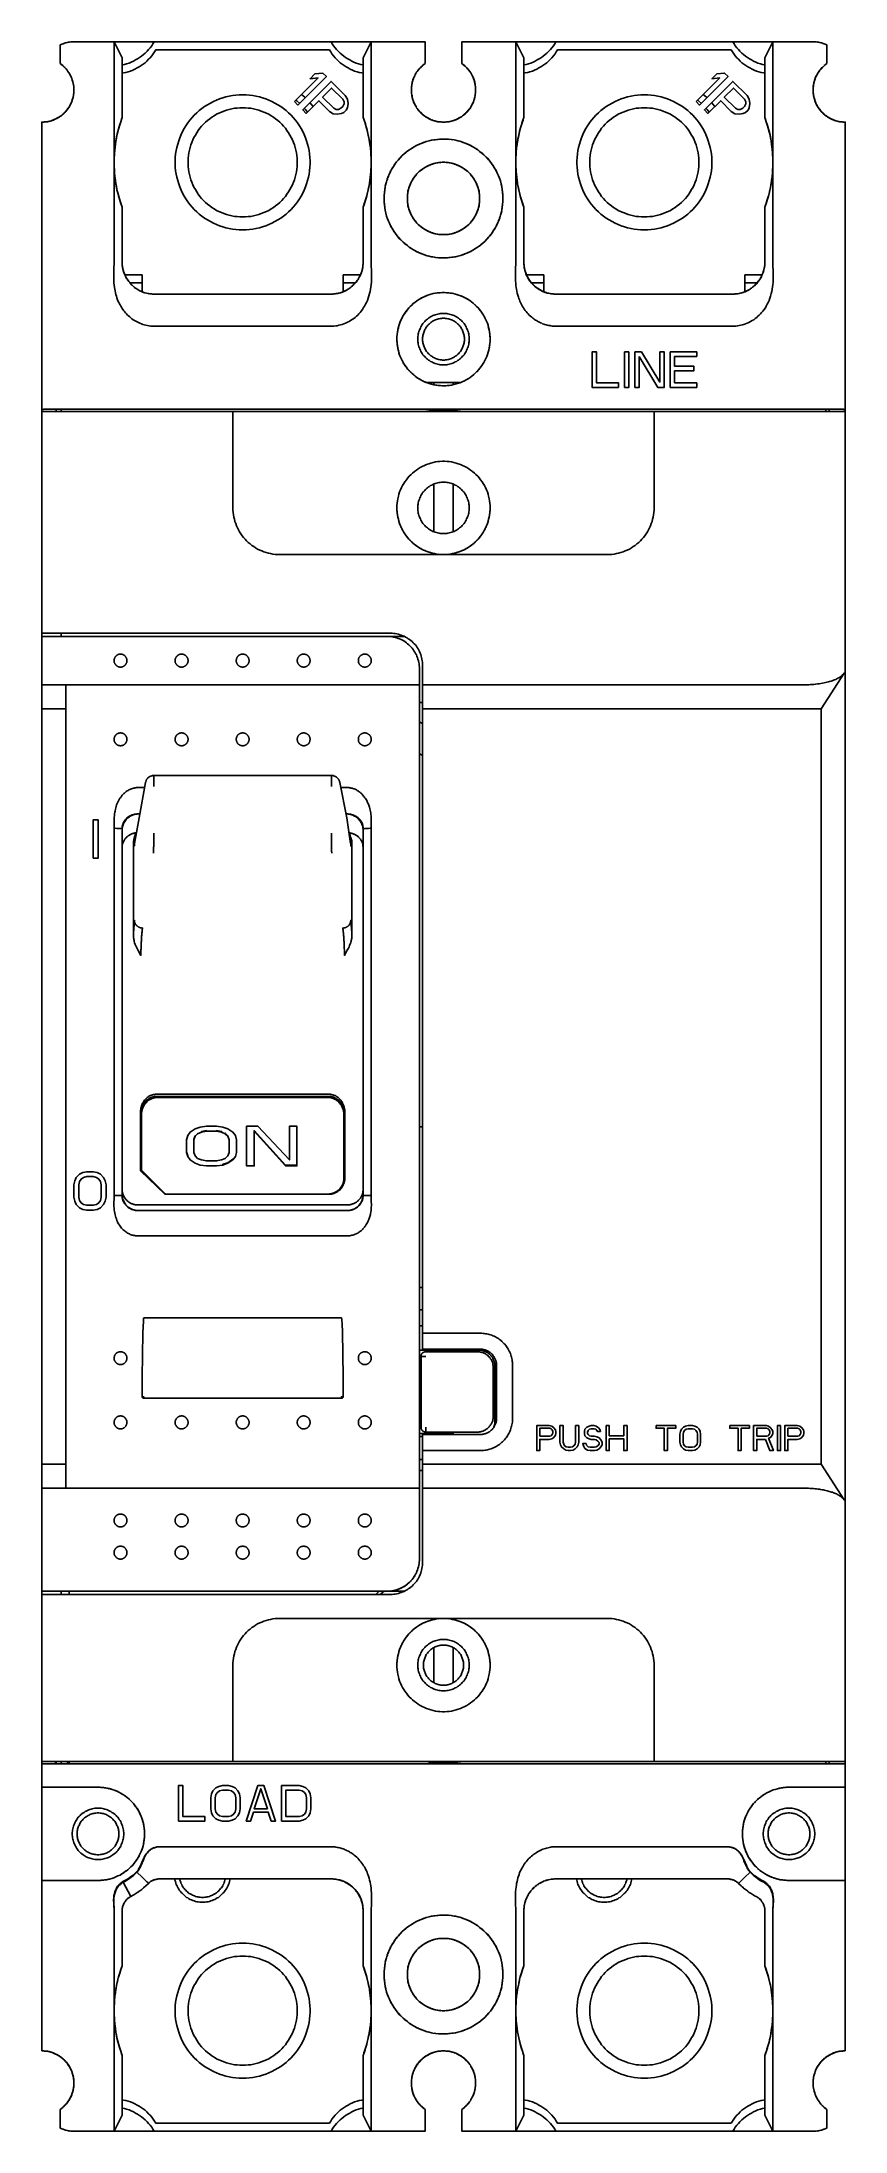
# Model space of a CAD drawing. Header units: millimetres. Extents: x 0 to 50, y 0 to 130.
import ezdxf

# ---------------------------------------------------------------- set-up
doc = ezdxf.new("R2010")
doc.units = ezdxf.units.MM

msp = doc.modelspace()

# ---------------------------------------------------------------- linework, layer by layer
at = {"color": 4, "linetype": 'CONTINUOUS', "true_color": 0x40d9ff}
for p, q in [((2, 130), (4.5, 130)), ((7, 130), (4.5, 130)), ((7, 130), (18, 130)), ((20.5, 130), (18, 130)), ((32, 130), (29.5, 130)), ((32, 130), (43, 130)), ((45.5, 130), (43, 130)), ((45.5, 130), (48, 130)), ((1.15, 129.8), (1.15, 128.78)), ((1.15, 128.78), (1.15, 128.64)), ((5, 129), (5, 125.48)), ((20, 125.48), (20, 129)), ((23.85, 129.99), (23.85, 128.79)), ((23.85, 128.79), (23.85, 128.64)), ((26.15, 129.99), (26.15, 128.79)), ((30, 129), (30, 125.48)), ((45, 125.48), (45, 129)), ((48.85, 129.8), (48.85, 128.78)), ((48.85, 128.78), (48.85, 128.64)), ((1.23, 128.58), (1.15, 128.64)), ((1.25, 128.56), (1.21, 128.59)), ((1.3, 128.52), (1.26, 128.55)), ((1.32, 128.5), (1.29, 128.53)), ((1.37, 128.45), (1.34, 128.48)), ((1.4, 128.43), (1.36, 128.46)), ((1.44, 128.38), (1.41, 128.42)), ((1.47, 128.36), (1.43, 128.4)), ((1.51, 128.31), (1.48, 128.35)), ((1.53, 128.29), (1.5, 128.32)), ((1.57, 128.23), (1.55, 128.26)), ((1.59, 128.21), (1.57, 128.24)), ((1.63, 128.15), (1.62, 128.18)), ((1.65, 128.13), (1.63, 128.16)), ((1.69, 128.07), (1.68, 128.09)), ((1.7, 128.05), (1.68, 128.08)), ((1.74, 127.98), (1.73, 128.01)), ((1.76, 127.95), (1.73, 127.99)), ((1.79, 127.89), (1.78, 127.92)), ((1.8, 127.86), (1.78, 127.91)), ((1.84, 127.77), (1.83, 127.81)), ((1.88, 127.68), (1.87, 127.72)), ((1.87, 127.7), (1.87, 127.71)), ((1.91, 127.58), (1.9, 127.63)), ((1.91, 127.59), (1.9, 127.61)), ((1.94, 127.48), (1.93, 127.53)), ((1.94, 127.47), (1.93, 127.52)), ((1.96, 127.38), (1.95, 127.43)), ((1.96, 127.37), (1.96, 127.42)), ((23.14, 127.73), (23.1, 127.64)), ((23.13, 127.7), (23.1, 127.62)), ((23.16, 127.78), (23.13, 127.72)), ((23.17, 127.81), (23.14, 127.73)), ((23.18, 127.83), (23.17, 127.81)), ((23.42, 128.23), (23.41, 128.22)), ((23.48, 128.3), (23.43, 128.24)), ((23.49, 128.31), (23.44, 128.25)), ((23.85, 128.64), (23.77, 128.58)), ((23.85, 128.64), (23.78, 128.58)), ((26.28, 128.53), (26.23, 128.57)), ((26.28, 128.54), (26.23, 128.57)), ((26.37, 128.46), (26.31, 128.51)), ((26.36, 128.46), (26.31, 128.51)), ((26.44, 128.39), (26.38, 128.44)), ((26.44, 128.39), (26.39, 128.44)), ((26.5, 128.32), (26.46, 128.37)), ((26.51, 128.32), (26.46, 128.36)), ((26.57, 128.24), (26.54, 128.27)), ((26.57, 128.24), (26.54, 128.27)), ((26.76, 127.95), (26.76, 127.96)), ((26.76, 127.95), (26.76, 127.95)), ((26.82, 127.84), (26.8, 127.87)), ((26.81, 127.84), (26.8, 127.87)), ((26.86, 127.74), (26.84, 127.79)), ((26.85, 127.75), (26.84, 127.79)), ((26.89, 127.65), (26.87, 127.71)), ((26.9, 127.64), (26.87, 127.7)), ((26.92, 127.56), (26.9, 127.62)), ((26.93, 127.54), (26.9, 127.61)), ((26.95, 127.46), (26.93, 127.53)), ((26.95, 127.44), (26.93, 127.51)), ((26.97, 127.37), (26.95, 127.43)), ((26.97, 127.35), (26.96, 127.42)), ((48.05, 127.44), (48.03, 127.36)), ((48.04, 127.41), (48.03, 127.35)), ((48.07, 127.54), (48.05, 127.45)), ((48.07, 127.51), (48.05, 127.44)), ((48.1, 127.61), (48.07, 127.53)), ((48.1, 127.63), (48.08, 127.57)), ((48.13, 127.7), (48.1, 127.63)), ((48.14, 127.72), (48.11, 127.66)), ((48.16, 127.79), (48.14, 127.72)), ((48.21, 127.88), (48.17, 127.81)), ((48.25, 127.97), (48.21, 127.89)), ((48.26, 127.99), (48.23, 127.94)), ((48.3, 128.05), (48.27, 128.01)), ((48.31, 128.06), (48.28, 128.03)), ((48.34, 128.12), (48.32, 128.09)), ((48.35, 128.13), (48.33, 128.1)), ((48.4, 128.19), (48.37, 128.16)), ((48.43, 128.24), (48.41, 128.21)), ((48.48, 128.3), (48.43, 128.23)), ((48.49, 128.32), (48.46, 128.27)), ((48.54, 128.37), (48.5, 128.32)), ((48.57, 128.39), (48.52, 128.34)), ((48.61, 128.44), (48.56, 128.39)), ((48.64, 128.47), (48.58, 128.41)), ((48.69, 128.51), (48.63, 128.45)), ((48.71, 128.53), (48.66, 128.48)), ((48.76, 128.57), (48.7, 128.52)), ((48.8, 128.6), (48.73, 128.55)), ((48.85, 128.64), (48.78, 128.58)), ((1.78, 126.09), (1.79, 126.12)), ((1.81, 126.14), (1.82, 126.16)), ((1.83, 126.21), (1.85, 126.23)), ((1.84, 126.21), (1.85, 126.24)), ((1.86, 126.28), (1.88, 126.32)), ((1.87, 126.29), (1.89, 126.36)), ((1.89, 126.36), (1.92, 126.44)), ((1.9, 126.39), (1.92, 126.45)), ((1.92, 126.46), (1.94, 126.53)), ((1.98, 127.29), (1.97, 127.34)), ((1.98, 127.27), (1.97, 127.32)), ((1.97, 126.67), (1.98, 126.75)), ((1.98, 126.75), (1.99, 126.82)), ((1.99, 127.19), (1.99, 127.24)), ((1.99, 127.17), (1.99, 127.22)), ((2, 127.06), (1.99, 127.14)), ((1.99, 126.84), (2, 126.93)), ((1.99, 126.76), (1.99, 126.85)), ((2, 127.04), (2, 127.13)), ((2, 126.97), (2, 127.05)), ((2, 126.95), (2, 127.02)), ((2, 126.86), (2, 126.94)), ((23, 127.13), (23, 127.1)), ((23, 127.11), (23, 127.09)), ((23, 127.03), (23, 127.02)), ((23, 126.87), (23.01, 126.86)), ((23.01, 127.24), (23.01, 127.18)), ((23.01, 127.21), (23.01, 127.16)), ((23.01, 126.8), (23.01, 126.77)), ((23.03, 127.32), (23.02, 127.24)), ((23.02, 126.73), (23.02, 126.69)), ((23.02, 126.72), (23.03, 126.66)), ((23.03, 126.65), (23.04, 126.59)), ((23.13, 126.3), (23.16, 126.21)), ((23.17, 126.2), (23.2, 126.13)), ((23.19, 126.16), (23.22, 126.09)), ((23.21, 126.11), (23.24, 126.05)), ((26.76, 126.05), (26.79, 126.1)), ((26.78, 126.09), (26.81, 126.16)), ((26.82, 126.18), (26.85, 126.25)), ((26.88, 126.31), (26.9, 126.38)), ((26.92, 126.45), (26.94, 126.53)), ((26.95, 126.55), (26.97, 126.63)), ((26.96, 126.59), (26.97, 126.66)), ((26.98, 127.28), (26.97, 127.33)), ((26.98, 127.26), (26.97, 127.32)), ((26.97, 126.64), (26.98, 126.73)), ((26.98, 126.7), (26.98, 126.74)), ((26.99, 127.19), (26.99, 127.23)), ((26.99, 127.17), (26.99, 127.22)), ((26.99, 126.81), (26.99, 126.83)), ((26.99, 126.82), (26.99, 126.82)), ((27, 127.1), (27, 127.13)), ((27, 127.09), (27, 127.12)), ((27, 127), (27, 127.03)), ((27, 127.01), (27, 127.01)), ((27, 126.91), (27, 126.93)), ((48.01, 127.15), (48, 127.06)), ((48, 127.11), (48, 127.05)), ((48, 127.04), (48, 126.96)), ((48, 127.02), (48, 126.94)), ((48, 126.95), (48, 126.87)), ((48, 126.93), (48.01, 126.85)), ((48.02, 127.24), (48.01, 127.17)), ((48.01, 127.23), (48.01, 127.14)), ((48.01, 126.84), (48.01, 126.77)), ((48.01, 126.83), (48.02, 126.74)), ((48.03, 127.33), (48.02, 127.27)), ((48.03, 127.32), (48.02, 127.24)), ((48.02, 126.75), (48.03, 126.66)), ((48.02, 126.73), (48.03, 126.65)), ((48.03, 126.65), (48.05, 126.57)), ((48.04, 126.62), (48.05, 126.56)), ((48.05, 126.55), (48.07, 126.48)), ((48.06, 126.53), (48.08, 126.45)), ((48.08, 126.46), (48.1, 126.37)), ((48.08, 126.43), (48.1, 126.36)), ((48.11, 126.35), (48.13, 126.29)), ((48.11, 126.33), (48.14, 126.27)), ((48.14, 126.26), (48.17, 126.19)), ((48.15, 126.25), (48.18, 126.17)), ((48.18, 126.18), (48.21, 126.1)), ((48.19, 126.15), (48.22, 126.09)), ((0, 125), (0.1, 125)), ((0, 125), (0.1, 125)), ((0.1, 125), (0.2, 125.01)), ((0.1, 125), (0.2, 125.01)), ((0.2, 125.01), (0.3, 125.02)), ((0.2, 125.01), (0.29, 125.02)), ((0.3, 125.02), (0.39, 125.04)), ((0.3, 125.02), (0.39, 125.04)), ((0.4, 125.04), (0.49, 125.06)), ((0.4, 125.04), (0.49, 125.06)), ((0.49, 125.06), (0.58, 125.09)), ((0.5, 125.06), (0.59, 125.09)), ((0.59, 125.09), (0.68, 125.12)), ((0.6, 125.09), (0.68, 125.12)), ((0.69, 125.12), (0.78, 125.16)), ((0.69, 125.12), (0.77, 125.15)), ((0.78, 125.16), (0.87, 125.2)), ((0.78, 125.16), (0.86, 125.19)), ((0.87, 125.2), (0.95, 125.24)), ((0.87, 125.2), (0.94, 125.24)), ((0.96, 125.25), (1.04, 125.29)), ((0.96, 125.25), (1.04, 125.29)), ((1.04, 125.29), (1.11, 125.34)), ((1.05, 125.3), (1.12, 125.34)), ((1.13, 125.35), (1.19, 125.39)), ((1.14, 125.36), (1.19, 125.4)), ((1.22, 125.42), (1.28, 125.46)), ((1.22, 125.41), (1.26, 125.45)), ((1.3, 125.48), (1.35, 125.52)), ((1.3, 125.48), (1.34, 125.51)), ((1.36, 125.53), (1.42, 125.59)), ((1.37, 125.54), (1.43, 125.6)), ((1.68, 125.91), (1.72, 125.98)), ((1.74, 126.02), (1.77, 126.06)), ((1.74, 126.01), (1.76, 126.05)), ((4.87, 124.89), (4.77, 124.56)), ((5, 125.28), (4.89, 124.95)), ((5, 125.48), (5, 125.28)), ((20, 125.28), (20, 125.48)), ((20.12, 124.95), (20, 125.28)), ((20.22, 124.59), (20.13, 124.91)), ((23.24, 126.05), (23.26, 126.02)), ((23.28, 125.98), (23.29, 125.96)), ((23.29, 125.97), (23.3, 125.95)), ((23.32, 125.91), (23.33, 125.89)), ((23.37, 125.84), (23.38, 125.82)), ((23.41, 125.79), (23.43, 125.76)), ((23.42, 125.77), (23.44, 125.75)), ((23.46, 125.73), (23.49, 125.69)), ((23.49, 125.69), (23.53, 125.64)), ((23.55, 125.63), (23.6, 125.57)), ((23.72, 125.46), (23.78, 125.42)), ((23.75, 125.44), (23.75, 125.44)), ((23.75, 125.44), (23.82, 125.38)), ((23.81, 125.39), (23.85, 125.36)), ((23.84, 125.37), (23.9, 125.33)), ((23.89, 125.34), (23.94, 125.31)), ((23.92, 125.32), (23.97, 125.29)), ((23.98, 125.28), (24.02, 125.26)), ((24, 125.27), (24.06, 125.24)), ((24.06, 125.23), (24.11, 125.21)), ((24.08, 125.23), (24.16, 125.19)), ((24.15, 125.19), (24.2, 125.17)), ((24.17, 125.18), (24.24, 125.15)), ((24.24, 125.15), (24.29, 125.13)), ((24.27, 125.14), (24.32, 125.12)), ((24.34, 125.11), (24.38, 125.1)), ((24.36, 125.11), (24.41, 125.09)), ((24.43, 125.08), (24.47, 125.07)), ((24.44, 125.08), (24.5, 125.06)), ((24.52, 125.06), (24.57, 125.05)), ((24.53, 125.06), (24.61, 125.04)), ((24.61, 125.04), (24.67, 125.03)), ((24.63, 125.03), (24.7, 125.02)), ((24.72, 125.02), (24.77, 125.01)), ((24.73, 125.02), (24.79, 125.01)), ((24.82, 125.01), (24.87, 125)), ((24.82, 125.01), (24.88, 125)), ((24.91, 125), (24.99, 125)), ((24.91, 125), (24.98, 125)), ((25, 125), (25.09, 125)), ((25, 125), (25.09, 125)), ((25.11, 125), (25.18, 125.01)), ((25.13, 125), (25.19, 125.01)), ((25.21, 125.01), (25.27, 125.02)), ((25.23, 125.01), (25.28, 125.02)), ((25.3, 125.02), (25.36, 125.03)), ((25.33, 125.03), (25.38, 125.04)), ((25.39, 125.04), (25.47, 125.06)), ((25.43, 125.05), (25.48, 125.06)), ((25.49, 125.06), (25.56, 125.08)), ((25.53, 125.07), (25.57, 125.08)), ((25.59, 125.09), (25.65, 125.11)), ((25.62, 125.1), (25.66, 125.11)), ((25.68, 125.12), (25.73, 125.14)), ((25.71, 125.13), (25.76, 125.15)), ((25.76, 125.15), (25.83, 125.18)), ((25.8, 125.17), (25.85, 125.19)), ((25.84, 125.19), (25.92, 125.23)), ((25.89, 125.21), (25.94, 125.23)), ((25.94, 125.24), (26, 125.27)), ((25.98, 125.26), (26.02, 125.28)), ((26.03, 125.29), (26.08, 125.32)), ((26.06, 125.31), (26.11, 125.34)), ((26.11, 125.33), (26.16, 125.37)), ((26.15, 125.36), (26.19, 125.39)), ((26.18, 125.38), (26.25, 125.44)), ((26.22, 125.42), (26.27, 125.46)), ((26.25, 125.44), (26.32, 125.5)), ((26.25, 125.44), (26.25, 125.44)), ((26.29, 125.47), (26.35, 125.52)), ((26.33, 125.51), (26.39, 125.56)), ((26.36, 125.53), (26.42, 125.6)), ((26.4, 125.58), (26.46, 125.63)), ((26.43, 125.61), (26.48, 125.66)), ((26.47, 125.64), (26.53, 125.71)), ((26.5, 125.68), (26.55, 125.73)), ((26.54, 125.72), (26.58, 125.78)), ((26.56, 125.75), (26.62, 125.82)), ((26.6, 125.8), (26.64, 125.85)), ((26.63, 125.83), (26.67, 125.9)), ((26.65, 125.87), (26.7, 125.94)), ((26.68, 125.92), (26.72, 125.98)), ((26.71, 125.96), (26.74, 126.02)), ((26.73, 126), (26.77, 126.07)), ((29.87, 124.9), (29.78, 124.58)), ((30, 125.28), (29.88, 124.95)), ((30, 125.28), (30, 125.48)), ((45, 125.48), (45, 125.28)), ((45.11, 124.96), (45, 125.28)), ((45.23, 124.57), (45.13, 124.89)), ((48.22, 126.08), (48.26, 126.01)), ((48.23, 126.07), (48.27, 125.99)), ((48.27, 126), (48.31, 125.92)), ((48.28, 125.98), (48.32, 125.91)), ((48.32, 125.91), (48.37, 125.84)), ((48.33, 125.9), (48.38, 125.83)), ((48.37, 125.83), (48.43, 125.76)), ((48.39, 125.82), (48.44, 125.75)), ((48.44, 125.75), (48.5, 125.68)), ((48.45, 125.74), (48.5, 125.67)), ((48.5, 125.68), (48.56, 125.61)), ((48.51, 125.66), (48.57, 125.6)), ((48.57, 125.6), (48.63, 125.54)), ((48.58, 125.6), (48.64, 125.53)), ((48.64, 125.53), (48.7, 125.48)), ((48.65, 125.52), (48.72, 125.46)), ((48.72, 125.47), (48.78, 125.41)), ((48.72, 125.46), (48.79, 125.41)), ((48.8, 125.4), (48.87, 125.35)), ((48.81, 125.4), (48.87, 125.35)), ((48.88, 125.34), (48.95, 125.3)), ((48.89, 125.34), (48.96, 125.29)), ((48.96, 125.29), (49.04, 125.25)), ((48.96, 125.29), (49.04, 125.24)), ((49.05, 125.24), (49.13, 125.2)), ((49.05, 125.24), (49.13, 125.2)), ((49.13, 125.2), (49.22, 125.16)), ((49.14, 125.19), (49.23, 125.16)), ((49.22, 125.16), (49.31, 125.12)), ((49.23, 125.15), (49.32, 125.12)), ((49.32, 125.12), (49.41, 125.09)), ((49.41, 125.09), (49.5, 125.06)), ((49.51, 125.06), (49.6, 125.04)), ((49.51, 125.06), (49.6, 125.04)), ((49.61, 125.04), (49.7, 125.02)), ((49.61, 125.04), (49.7, 125.02)), ((49.7, 125.02), (49.8, 125.01)), ((49.7, 125.02), (49.8, 125.01)), ((49.8, 125.01), (49.9, 125)), ((49.8, 125.01), (49.9, 125)), ((49.9, 125), (50, 125)), ((49.9, 125), (50, 125)), ((50, 125), (50, 119.01)), ((4.68, 124.18), (4.61, 123.83)), ((4.77, 124.55), (4.69, 124.22)), ((20.31, 124.22), (20.23, 124.54)), ((20.39, 123.84), (20.32, 124.17)), ((20.44, 123.47), (20.39, 123.8)), ((23.3, 123.54), (23.21, 123.48)), ((23.46, 123.61), (23.37, 123.57)), ((23.63, 123.68), (23.54, 123.65)), ((23.79, 123.75), (23.7, 123.71)), ((23.75, 123.73), (23.75, 123.73)), ((23.97, 123.8), (23.87, 123.77)), ((24.14, 123.85), (24.05, 123.82)), ((24.32, 123.89), (24.22, 123.87)), ((24.49, 123.91), (24.4, 123.9)), ((24.67, 123.93), (24.58, 123.93)), ((24.85, 123.95), (24.76, 123.94)), ((25.04, 123.95), (24.94, 123.95)), ((25.22, 123.94), (25.12, 123.95)), ((25.39, 123.93), (25.3, 123.94)), ((25.57, 123.9), (25.48, 123.92)), ((25.76, 123.87), (25.66, 123.89)), ((25.95, 123.82), (25.83, 123.86)), ((26.18, 123.76), (26.01, 123.81)), ((26.35, 123.7), (26.22, 123.74)), ((26.25, 123.73), (26.25, 123.73)), ((26.51, 123.63), (26.41, 123.67)), ((26.67, 123.55), (26.58, 123.59)), ((26.83, 123.46), (26.74, 123.51)), ((29.61, 123.8), (29.56, 123.47)), ((29.68, 124.17), (29.61, 123.85)), ((29.76, 124.54), (29.69, 124.22)), ((45.32, 124.2), (45.23, 124.55)), ((45.39, 123.83), (45.32, 124.19)), ((45.44, 123.45), (45.39, 123.81)), ((4.52, 123.05), (4.5, 122.7)), ((4.5, 122.68), (4.5, 122.32)), ((4.5, 122.3), (4.52, 121.95)), ((20.48, 123.09), (20.45, 123.43)), ((20.5, 122.7), (20.48, 123.05)), ((20.48, 121.95), (20.5, 122.3)), ((20.5, 122.32), (20.5, 122.68)), ((21.92, 122.3), (21.86, 122.21)), ((22.02, 122.45), (21.96, 122.35)), ((22.13, 122.59), (22.06, 122.5)), ((22.25, 122.72), (22.18, 122.64)), ((22.37, 122.85), (22.3, 122.78)), ((22.5, 122.97), (22.43, 122.91)), ((22.63, 123.09), (22.56, 123.03)), ((22.78, 123.21), (22.7, 123.15)), ((22.99, 123.35), (22.9, 123.29)), ((23.14, 123.45), (23.05, 123.39)), ((23.9, 122.21), (23.85, 122.18)), ((24, 122.26), (23.95, 122.24)), ((24.1, 122.31), (24.05, 122.29)), ((24.2, 122.35), (24.15, 122.33)), ((24.31, 122.39), (24.26, 122.37)), ((24.42, 122.42), (24.36, 122.41)), ((24.53, 122.45), (24.47, 122.44)), ((24.64, 122.47), (24.58, 122.46)), ((24.75, 122.49), (24.69, 122.48)), ((24.86, 122.5), (24.8, 122.49)), ((24.97, 122.5), (24.92, 122.5)), ((25.08, 122.5), (25.03, 122.5)), ((25.2, 122.49), (25.14, 122.5)), ((25.31, 122.48), (25.25, 122.49)), ((25.42, 122.46), (25.36, 122.47)), ((25.53, 122.44), (25.47, 122.45)), ((25.64, 122.41), (25.58, 122.42)), ((25.74, 122.37), (25.69, 122.39)), ((25.85, 122.33), (25.8, 122.35)), ((25.95, 122.29), (25.9, 122.31)), ((26.05, 122.24), (26, 122.26)), ((26.15, 122.18), (26.1, 122.21)), ((26.99, 123.37), (26.9, 123.42)), ((27.13, 123.27), (27.06, 123.32)), ((27.28, 123.16), (27.21, 123.22)), ((27.42, 123.05), (27.35, 123.11)), ((27.55, 122.93), (27.48, 122.99)), ((27.68, 122.8), (27.61, 122.87)), ((27.81, 122.66), (27.74, 122.74)), ((27.92, 122.52), (27.85, 122.6)), ((28.03, 122.37), (27.96, 122.46)), ((28.13, 122.22), (28.07, 122.32)), ((29.52, 123.06), (29.5, 122.7)), ((29.5, 122.68), (29.5, 122.32)), ((29.5, 122.3), (29.52, 121.95)), ((29.55, 123.43), (29.52, 123.09)), ((45.48, 123.08), (45.45, 123.43)), ((45.5, 122.7), (45.48, 123.05)), ((45.48, 121.95), (45.5, 122.3)), ((45.5, 122.32), (45.5, 122.68)), ((4.52, 121.91), (4.55, 121.58)), ((4.56, 121.54), (4.61, 121.2)), ((4.61, 121.17), (4.68, 120.81)), ((20.32, 120.82), (20.39, 121.16)), ((20.39, 121.19), (20.44, 121.55)), ((20.44, 121.56), (20.48, 121.92)), ((21.37, 120.97), (21.34, 120.81)), ((21.41, 121.14), (21.38, 121.02)), ((21.46, 121.31), (21.43, 121.22)), ((21.51, 121.47), (21.49, 121.41)), ((21.5, 121.45), (21.5, 121.45)), ((21.57, 121.64), (21.55, 121.58)), ((21.64, 121.8), (21.62, 121.75)), ((21.73, 121.97), (21.69, 121.9)), ((21.82, 122.14), (21.77, 122.05)), ((22.86, 120.94), (22.84, 120.89)), ((22.9, 121.05), (22.88, 120.99)), ((22.94, 121.15), (22.92, 121.1)), ((22.99, 121.25), (22.96, 121.2)), ((23.04, 121.35), (23.01, 121.3)), ((23.1, 121.45), (23.07, 121.4)), ((23.16, 121.54), (23.13, 121.49)), ((23.22, 121.63), (23.19, 121.59)), ((23.29, 121.72), (23.26, 121.67)), ((23.37, 121.8), (23.33, 121.76)), ((23.45, 121.88), (23.41, 121.84)), ((23.53, 121.96), (23.49, 121.92)), ((23.62, 122.03), (23.58, 121.99)), ((23.71, 122.09), (23.66, 122.06)), ((23.8, 122.15), (23.76, 122.12)), ((26.24, 122.12), (26.2, 122.15)), ((26.34, 122.06), (26.29, 122.09)), ((26.42, 121.99), (26.38, 122.03)), ((26.51, 121.92), (26.47, 121.96)), ((26.59, 121.84), (26.55, 121.88)), ((26.67, 121.76), (26.63, 121.8)), ((26.74, 121.67), (26.71, 121.72)), ((26.81, 121.59), (26.78, 121.63)), ((26.87, 121.49), (26.84, 121.54)), ((26.93, 121.4), (26.9, 121.45)), ((26.99, 121.3), (26.96, 121.35)), ((27.04, 121.2), (27.01, 121.25)), ((27.08, 121.1), (27.06, 121.15)), ((27.12, 120.99), (27.1, 121.05)), ((27.16, 120.89), (27.14, 120.94)), ((28.22, 122.08), (28.17, 122.16)), ((28.29, 121.93), (28.26, 122)), ((28.36, 121.8), (28.34, 121.84)), ((28.58, 121.17), (28.56, 121.27)), ((28.63, 120.99), (28.59, 121.14)), ((28.66, 120.81), (28.63, 120.97)), ((29.52, 121.92), (29.56, 121.55)), ((29.56, 121.55), (29.61, 121.19)), ((29.61, 121.16), (29.68, 120.82)), ((45.32, 120.83), (45.39, 121.16)), ((45.39, 121.2), (45.44, 121.53)), ((45.45, 121.57), (45.48, 121.91)), ((4.68, 120.79), (4.77, 120.46)), ((4.77, 120.42), (4.88, 120.08)), ((4.88, 120.07), (5, 119.72)), ((5, 119.72), (5, 118.58)), ((20, 119.72), (20.11, 120.04)), ((20, 118.58), (20, 119.72)), ((20.13, 120.1), (20.22, 120.42)), ((20.23, 120.46), (20.31, 120.78)), ((21.3, 120.43), (21.3, 120.25)), ((21.3, 120.25), (21.3, 120.08)), ((21.32, 120.62), (21.31, 120.44)), ((21.31, 120.05), (21.32, 119.92)), ((21.34, 120.8), (21.32, 120.62)), ((21.32, 119.87), (21.34, 119.72)), ((21.34, 119.69), (21.37, 119.53)), ((22.75, 120.39), (22.75, 120.33)), ((22.75, 120.28), (22.75, 120.22)), ((22.75, 120.17), (22.75, 120.11)), ((22.76, 120.5), (22.76, 120.45)), ((22.76, 120.05), (22.76, 120)), ((22.78, 120.61), (22.77, 120.56)), ((22.77, 119.94), (22.78, 119.89)), ((22.8, 120.72), (22.79, 120.67)), ((22.79, 119.83), (22.8, 119.78)), ((22.83, 120.83), (22.81, 120.78)), ((22.81, 119.72), (22.83, 119.67)), ((22.84, 119.61), (22.86, 119.56)), ((27.14, 119.56), (27.16, 119.61)), ((27.19, 120.78), (27.17, 120.83)), ((27.17, 119.67), (27.19, 119.72)), ((27.21, 120.67), (27.2, 120.72)), ((27.2, 119.78), (27.21, 119.83)), ((27.23, 120.56), (27.22, 120.61)), ((27.22, 119.89), (27.23, 119.94)), ((27.24, 120.45), (27.24, 120.5)), ((27.24, 120), (27.24, 120.05)), ((27.25, 120.33), (27.25, 120.39)), ((27.25, 120.22), (27.25, 120.28)), ((27.25, 120.11), (27.25, 120.17)), ((28.63, 119.53), (28.66, 119.69)), ((28.68, 120.63), (28.66, 120.78)), ((28.66, 119.7), (28.68, 119.88)), ((28.69, 120.45), (28.68, 120.58)), ((28.68, 119.88), (28.69, 120.06)), ((28.7, 120.25), (28.7, 120.42)), ((28.7, 120.07), (28.7, 120.25)), ((29.69, 120.78), (29.77, 120.46)), ((29.78, 120.42), (29.87, 120.1)), ((29.89, 120.04), (30, 119.72)), ((30, 118.58), (30, 119.72)), ((45, 119.72), (45.12, 120.06)), ((45, 119.72), (45, 118.58)), ((45.13, 120.1), (45.23, 120.42)), ((45.24, 120.46), (45.31, 120.79)), ((5, 118.58), (5, 116.3)), ((20, 116.3), (20, 118.58)), ((21.37, 119.52), (21.41, 119.36)), ((21.42, 119.33), (21.44, 119.23)), ((21.64, 118.7), (21.66, 118.66)), ((21.71, 118.57), (21.74, 118.5)), ((21.78, 118.42), (21.83, 118.34)), ((22.88, 119.51), (22.9, 119.45)), ((22.92, 119.4), (22.94, 119.35)), ((22.96, 119.3), (22.99, 119.25)), ((23.01, 119.2), (23.04, 119.15)), ((23.07, 119.1), (23.1, 119.05)), ((23.13, 119.01), (23.16, 118.96)), ((23.19, 118.91), (23.22, 118.87)), ((23.26, 118.83), (23.29, 118.78)), ((23.33, 118.74), (23.37, 118.7)), ((23.41, 118.66), (23.45, 118.62)), ((23.49, 118.58), (23.53, 118.54)), ((23.58, 118.51), (23.62, 118.47)), ((23.66, 118.44), (23.71, 118.41)), ((23.76, 118.38), (23.8, 118.35)), ((23.85, 118.32), (23.9, 118.29)), ((26.1, 118.29), (26.15, 118.32)), ((26.2, 118.35), (26.24, 118.38)), ((26.29, 118.41), (26.34, 118.44)), ((26.38, 118.47), (26.42, 118.51)), ((26.47, 118.54), (26.51, 118.58)), ((26.55, 118.62), (26.59, 118.66)), ((26.63, 118.7), (26.67, 118.74)), ((26.71, 118.78), (26.74, 118.83)), ((26.78, 118.87), (26.81, 118.91)), ((26.84, 118.96), (26.87, 119.01)), ((26.9, 119.05), (26.93, 119.1)), ((26.96, 119.15), (26.99, 119.2)), ((27.01, 119.25), (27.04, 119.3)), ((27.06, 119.35), (27.08, 119.4)), ((27.1, 119.45), (27.12, 119.51)), ((28.18, 118.36), (28.23, 118.45)), ((28.27, 118.53), (28.31, 118.6)), ((28.36, 118.7), (28.38, 118.75)), ((28.43, 118.86), (28.45, 118.92)), ((28.49, 119.03), (28.51, 119.09)), ((28.5, 119.05), (28.5, 119.05)), ((28.54, 119.19), (28.57, 119.28)), ((28.59, 119.36), (28.62, 119.48)), ((30, 118.58), (30, 116.3)), ((50, 107), (50, 119.01)), ((21.87, 118.28), (21.93, 118.18)), ((21.97, 118.13), (22.04, 118.04)), ((22.08, 117.98), (22.15, 117.9)), ((22.19, 117.84), (22.26, 117.76)), ((22.32, 117.7), (22.39, 117.63)), ((22.45, 117.57), (22.52, 117.51)), ((22.58, 117.45), (22.65, 117.39)), ((22.72, 117.34), (22.79, 117.28)), ((22.87, 117.23), (22.94, 117.18)), ((23.01, 117.13), (23.1, 117.08)), ((23.17, 117.04), (23.26, 116.99)), ((23.95, 118.26), (24, 118.24)), ((24.05, 118.21), (24.1, 118.19)), ((24.15, 118.17), (24.2, 118.15)), ((24.26, 118.13), (24.31, 118.11)), ((24.36, 118.09), (24.42, 118.08)), ((24.47, 118.06), (24.53, 118.05)), ((24.58, 118.04), (24.64, 118.03)), ((24.69, 118.02), (24.75, 118.01)), ((24.8, 118.01), (24.86, 118)), ((24.92, 118), (24.97, 118)), ((25.03, 118), (25.08, 118)), ((25.14, 118), (25.2, 118.01)), ((25.25, 118.01), (25.31, 118.02)), ((25.36, 118.03), (25.42, 118.04)), ((25.47, 118.05), (25.53, 118.06)), ((25.58, 118.08), (25.64, 118.09)), ((25.69, 118.11), (25.74, 118.13)), ((25.8, 118.15), (25.85, 118.17)), ((25.9, 118.19), (25.95, 118.21)), ((26, 118.24), (26.05, 118.26)), ((26.7, 116.96), (26.79, 117.02)), ((26.86, 117.05), (26.95, 117.11)), ((27.01, 117.15), (27.1, 117.21)), ((27.21, 117.29), (27.3, 117.35)), ((27.37, 117.41), (27.44, 117.47)), ((27.5, 117.53), (27.57, 117.59)), ((27.63, 117.65), (27.7, 117.72)), ((27.75, 117.78), (27.82, 117.86)), ((27.87, 117.91), (27.94, 118)), ((27.98, 118.05), (28.04, 118.15)), ((28.08, 118.2), (28.14, 118.29)), ((5, 116.22), (5, 116.3)), ((5.01, 116.12), (5, 116.19)), ((5.02, 116.01), (5.01, 116.1)), ((5.04, 115.92), (5.02, 116)), ((5.06, 115.83), (5.04, 115.89)), ((5.08, 115.74), (5.06, 115.8)), ((5.11, 115.64), (5.09, 115.71)), ((19.91, 115.71), (19.88, 115.63)), ((19.94, 115.8), (19.92, 115.74)), ((19.96, 115.89), (19.94, 115.83)), ((19.98, 115.99), (19.96, 115.92)), ((19.99, 116.1), (19.98, 116.01)), ((20, 116.19), (19.99, 116.12)), ((20, 116.3), (20, 116.22)), ((23.33, 116.95), (23.42, 116.91)), ((23.49, 116.87), (23.59, 116.83)), ((23.65, 116.8), (23.78, 116.76)), ((23.82, 116.74), (23.99, 116.69)), ((24.05, 116.68), (24.17, 116.64)), ((24.24, 116.63), (24.34, 116.61)), ((24.43, 116.6), (24.52, 116.58)), ((24.61, 116.57), (24.7, 116.56)), ((24.78, 116.56), (24.88, 116.55)), ((24.96, 116.55), (25.06, 116.55)), ((25.15, 116.55), (25.24, 116.56)), ((25.33, 116.57), (25.42, 116.57)), ((25.51, 116.59), (25.6, 116.6)), ((25.68, 116.61), (25.78, 116.63)), ((25.86, 116.65), (25.95, 116.68)), ((26.03, 116.7), (26.13, 116.73)), ((26.21, 116.75), (26.3, 116.79)), ((26.37, 116.82), (26.46, 116.85)), ((26.54, 116.89), (26.63, 116.93)), ((30, 116.3), (30, 116.25)), ((44.91, 115.7), (44.89, 115.65)), ((44.94, 115.8), (44.92, 115.73)), ((44.96, 115.91), (44.94, 115.82)), ((44.98, 116), (44.96, 115.91)), ((44.99, 116.09), (44.98, 116.02)), ((45, 116.2), (44.99, 116.12)), ((5.15, 115.55), (5.13, 115.59)), ((5.17, 115.5), (6.25, 115.5)), ((5.18, 115.47), (5.17, 115.5)), ((5.22, 115.38), (5.2, 115.42)), ((5.28, 115.27), (5.24, 115.35)), ((5.33, 115.19), (5.29, 115.27)), ((5.39, 115.12), (5.34, 115.18)), ((5.45, 115.04), (5.4, 115.1)), ((5.48, 115), (6.25, 115)), ((5.64, 114.83), (5.6, 114.87)), ((5.71, 114.77), (5.67, 114.81)), ((5.81, 114.7), (5.74, 114.75)), ((5.88, 114.64), (5.82, 114.68)), ((5.96, 114.59), (5.91, 114.63)), ((6.04, 114.55), (5.98, 114.58)), ((6.14, 114.49), (6.06, 114.53)), ((6.22, 114.46), (6.16, 114.48)), ((6.25, 115.06), (6.25, 115.5)), ((6.25, 114.86), (6.25, 115.06)), ((6.31, 114.42), (6.26, 114.44)), ((6.4, 114.39), (6.34, 114.41)), ((18.66, 114.41), (18.6, 114.39)), ((18.75, 114.44), (18.69, 114.42)), ((18.75, 115.06), (18.75, 115.5)), ((19.83, 115.5), (18.75, 115.5)), ((18.75, 114.86), (18.75, 115.06)), ((19.52, 115), (18.75, 115)), ((18.84, 114.48), (18.78, 114.46)), ((18.94, 114.53), (18.86, 114.49)), ((19.02, 114.58), (18.96, 114.55)), ((19.09, 114.63), (19.04, 114.59)), ((19.18, 114.68), (19.12, 114.64)), ((19.26, 114.75), (19.19, 114.7)), ((19.33, 114.81), (19.28, 114.77)), ((19.4, 114.87), (19.36, 114.83)), ((19.47, 114.94), (19.42, 114.9)), ((19.54, 115.03), (19.48, 114.96)), ((19.6, 115.1), (19.56, 115.05)), ((19.65, 115.17), (19.62, 115.12)), ((19.7, 115.25), (19.67, 115.2)), ((19.76, 115.35), (19.72, 115.28)), ((19.8, 115.43), (19.77, 115.38)), ((19.84, 115.52), (19.82, 115.46)), ((19.88, 115.61), (19.85, 115.55)), ((30.17, 115.5), (31.25, 115.5)), ((30.48, 115), (31.25, 115)), ((31.25, 115.06), (31.25, 115.5)), ((31.25, 114.86), (31.25, 115.06)), ((43.66, 114.41), (43.59, 114.39)), ((43.75, 115.06), (43.75, 115.5)), ((44.83, 115.5), (43.75, 115.5)), ((43.75, 114.86), (43.75, 115.06)), ((44.52, 115), (43.75, 115)), ((43.93, 114.53), (43.87, 114.5)), ((44.01, 114.57), (43.96, 114.54)), ((44.1, 114.63), (44.04, 114.59)), ((44.18, 114.69), (44.14, 114.65)), ((44.25, 114.74), (44.22, 114.71)), ((44.32, 114.8), (44.28, 114.77)), ((44.41, 114.89), (44.35, 114.82)), ((44.48, 114.95), (44.42, 114.89)), ((44.54, 115.03), (44.49, 114.96)), ((44.71, 115.26), (44.66, 115.19)), ((44.75, 115.34), (44.73, 115.29)), ((44.79, 115.41), (44.77, 115.37)), ((44.82, 115.46), (44.81, 115.46)), ((44.88, 115.61), (44.86, 115.57)), ((6.51, 114.36), (6.43, 114.38)), ((6.6, 114.34), (6.52, 114.36)), ((6.69, 114.32), (6.63, 114.34)), ((6.78, 114.31), (6.72, 114.32)), ((6.9, 114.3), (6.81, 114.31)), ((7, 114.3), (6.91, 114.3)), ((7, 114.3), (7, 114.3)), ((7, 114.3), (18, 114.3)), ((18, 114.3), (18, 114.3)), ((18.09, 114.3), (18, 114.3)), ((18.19, 114.31), (18.1, 114.3)), ((18.28, 114.32), (18.22, 114.31)), ((18.37, 114.33), (18.31, 114.33)), ((18.47, 114.36), (18.4, 114.34)), ((18.58, 114.38), (18.49, 114.36)), ((22.59, 113.11), (22.54, 113.04)), ((22.67, 113.23), (22.62, 113.16)), ((22.76, 113.34), (22.71, 113.27)), ((22.85, 113.45), (22.8, 113.39)), ((22.95, 113.55), (22.89, 113.49)), ((23.05, 113.64), (23, 113.6)), ((23.15, 113.74), (23.1, 113.69)), ((23.27, 113.82), (23.21, 113.78)), ((23.38, 113.91), (23.33, 113.87)), ((23.51, 113.99), (23.44, 113.95)), ((23.63, 114.06), (23.56, 114.02)), ((23.76, 114.12), (23.69, 114.09)), ((23.89, 114.18), (23.82, 114.15)), ((24.02, 114.23), (23.95, 114.2)), ((24.16, 114.28), (24.08, 114.25)), ((24.31, 114.32), (24.22, 114.29)), ((24.49, 114.35), (24.36, 114.33)), ((24.64, 114.38), (24.55, 114.36)), ((24.78, 114.39), (24.7, 114.38)), ((24.92, 114.4), (24.84, 114.39)), ((25.06, 114.4), (24.98, 114.4)), ((25.2, 114.39), (25.13, 114.4)), ((25.34, 114.38), (25.27, 114.39)), ((25.49, 114.36), (25.41, 114.37)), ((25.63, 114.33), (25.55, 114.35)), ((25.76, 114.3), (25.69, 114.32)), ((25.9, 114.26), (25.83, 114.28)), ((26.03, 114.21), (25.96, 114.23)), ((26.17, 114.15), (26.1, 114.18)), ((26.29, 114.09), (26.23, 114.13)), ((26.42, 114.03), (26.35, 114.06)), ((26.54, 113.96), (26.48, 113.99)), ((26.66, 113.88), (26.6, 113.92)), ((26.77, 113.79), (26.72, 113.84)), ((26.88, 113.7), (26.83, 113.75)), ((26.99, 113.61), (26.94, 113.66)), ((27.09, 113.5), (27.04, 113.56)), ((27.19, 113.4), (27.14, 113.46)), ((27.29, 113.28), (27.23, 113.35)), ((27.37, 113.17), (27.32, 113.24)), ((27.45, 113.05), (27.4, 113.12)), ((31.9, 114.3), (31.81, 114.31)), ((32, 114.3), (31.91, 114.3)), ((32, 114.3), (32, 114.3)), ((32, 114.3), (43, 114.3)), ((43, 114.3), (43, 114.3)), ((43.09, 114.3), (43, 114.3)), ((43.18, 114.31), (43.12, 114.3)), ((43.27, 114.32), (43.21, 114.31)), ((43.38, 114.34), (43.3, 114.32)), ((43.48, 114.36), (43.4, 114.34)), ((43.57, 114.38), (43.5, 114.37)), ((22.19, 112.2), (22.16, 112.1)), ((22.22, 112.33), (22.2, 112.27)), ((22.27, 112.47), (22.25, 112.42)), ((22.32, 112.6), (22.3, 112.56)), ((22.37, 112.73), (22.35, 112.69)), ((22.44, 112.86), (22.41, 112.81)), ((22.51, 112.99), (22.47, 112.92)), ((27.52, 112.94), (27.48, 113)), ((27.57, 112.83), (27.55, 112.88)), ((27.62, 112.74), (27.62, 112.75)), ((27.81, 112.22), (27.79, 112.29)), ((27.84, 112.07), (27.81, 112.2)), ((27.87, 111.93), (27.84, 112.07)), ((27.88, 111.79), (27.87, 111.92)), ((22.1, 111.5), (22.1, 111.48)), ((22.1, 111.37), (22.1, 111.5)), ((22.1, 111.5), (22.1, 111.37)), ((22.1, 111.35), (22.11, 111.26)), ((22.11, 111.21), (22.13, 111.11)), ((22.13, 111.08), (22.15, 110.97)), ((22.16, 110.94), (22.18, 110.85)), ((22.19, 110.8), (22.21, 110.73)), ((22.23, 110.66), (22.24, 110.61)), ((22.27, 110.52), (22.28, 110.49)), ((27.82, 110.81), (27.82, 110.82)), ((27.85, 110.95), (27.85, 110.95)), ((27.87, 111.09), (27.87, 111.09)), ((27.9, 111.65), (27.89, 111.76)), ((27.89, 111.22), (27.89, 111.22)), ((27.9, 111.5), (27.9, 111.63)), ((27.9, 111.45), (27.9, 111.5)), ((27.9, 111.36), (27.9, 111.36)), ((22.32, 110.39), (22.33, 110.36)), ((22.38, 110.26), (22.4, 110.23)), ((22.44, 110.14), (22.47, 110.09)), ((22.5, 110.02), (22.54, 109.96)), ((22.58, 109.91), (22.62, 109.84)), ((22.66, 109.79), (22.71, 109.73)), ((22.74, 109.68), (22.79, 109.62)), ((22.83, 109.57), (22.88, 109.52)), ((22.93, 109.47), (22.98, 109.42)), ((23.03, 109.37), (23.08, 109.33)), ((23.14, 109.28), (23.18, 109.24)), ((27.05, 109.45), (27.08, 109.48)), ((27.09, 109.49), (27.09, 109.49)), ((27.14, 109.54), (27.13, 109.53)), ((27.18, 109.59), (27.18, 109.59)), ((27.19, 109.6), (27.19, 109.6)), ((27.23, 109.64), (27.22, 109.63)), ((27.27, 109.7), (27.27, 109.7)), ((27.28, 109.7), (27.28, 109.7)), ((27.31, 109.75), (27.3, 109.73)), ((27.36, 109.81), (27.36, 109.82)), ((27.36, 109.81), (27.36, 109.81)), ((27.39, 109.86), (27.38, 109.84)), ((27.44, 109.93), (27.43, 109.92)), ((27.44, 109.93), (27.44, 109.93)), ((27.47, 109.98), (27.46, 109.97)), ((27.51, 110.05), (27.51, 110.05)), ((27.51, 110.04), (27.51, 110.04)), ((23.24, 109.19), (23.29, 109.16)), ((23.36, 109.11), (23.41, 109.07)), ((23.47, 109.03), (23.53, 109)), ((23.59, 108.96), (23.65, 108.93)), ((23.72, 108.9), (23.78, 108.87)), ((23.84, 108.84), (23.91, 108.82)), ((26.05, 108.8), (23.96, 108.8)), ((23.97, 108.79), (24.04, 108.76)), ((24.11, 108.74), (24.18, 108.72)), ((24.24, 108.7), (24.31, 108.68)), ((24.38, 108.67), (24.45, 108.65)), ((24.4, 108.8), (24.4, 108.66)), ((24.52, 108.64), (24.59, 108.63)), ((24.66, 108.62), (24.73, 108.61)), ((24.8, 108.61), (24.87, 108.6)), ((24.94, 108.6), (25.01, 108.6)), ((25.08, 108.6), (25.15, 108.6)), ((25.22, 108.61), (25.29, 108.62)), ((25.36, 108.62), (25.43, 108.63)), ((25.5, 108.64), (25.58, 108.66)), ((25.6, 108.8), (25.6, 108.66)), ((25.64, 108.67), (25.73, 108.7)), ((25.78, 108.71), (25.91, 108.75)), ((25.95, 108.76), (26.04, 108.79)), ((26.12, 108.83), (26.17, 108.85)), ((26.16, 108.84), (26.16, 108.84)), ((26.25, 108.88), (26.3, 108.91)), ((26.25, 108.88), (26.25, 108.88)), ((26.36, 108.94), (26.42, 108.97)), ((26.37, 108.94), (26.37, 108.94)), ((26.5, 109.02), (26.54, 109.04)), ((0, 33.6), (0, 107.02)), ((0, 107.02), (0, 107)), ((0, 93.2), (0, 107)), ((0.99, 107.15), (0.31, 107.15)), ((0.9, 107), (0.9, 107.15)), ((11.9, 107), (38.1, 107)), ((49, 107.15), (49, 107)), ((49.69, 107.15), (49.01, 107.15)), ((50, 107), (50, 107.02)), ((50, 107), (50, 23)), ((24.4, 102.48), (24.4, 99.52)), ((25.6, 102.48), (25.6, 99.52)), ((22.1, 101), (22.1, 100.86)), ((22.11, 100.81), (22.11, 100.71)), ((22.12, 100.66), (22.13, 100.57)), ((22.14, 100.51), (22.16, 100.43)), ((22.17, 100.37), (22.19, 100.29)), ((22.21, 100.23), (22.23, 100.15)), ((27.77, 100.15), (27.79, 100.23)), ((27.81, 100.29), (27.83, 100.37)), ((27.84, 100.43), (27.86, 100.51)), ((27.87, 100.57), (27.88, 100.66)), ((27.89, 100.71), (27.89, 100.81)), ((27.9, 100.86), (27.9, 101)), ((22.25, 100.09), (22.27, 100.02)), ((22.3, 99.95), (22.32, 99.88)), ((22.35, 99.82), (22.38, 99.75)), ((22.41, 99.69), (22.45, 99.62)), ((22.48, 99.56), (22.52, 99.5)), ((22.56, 99.44), (22.6, 99.38)), ((22.64, 99.32), (22.68, 99.26)), ((22.72, 99.21), (22.77, 99.15)), ((22.81, 99.1), (22.86, 99.04)), ((22.91, 98.99), (22.96, 98.94)), ((23.01, 98.89), (23.07, 98.84)), ((26.93, 98.84), (26.99, 98.89)), ((27.04, 98.94), (27.09, 98.99)), ((27.14, 99.04), (27.19, 99.1)), ((27.23, 99.15), (27.28, 99.21)), ((27.32, 99.26), (27.36, 99.32)), ((27.4, 99.38), (27.44, 99.44)), ((27.48, 99.5), (27.52, 99.56)), ((27.55, 99.62), (27.59, 99.69)), ((27.62, 99.75), (27.65, 99.82)), ((27.68, 99.88), (27.7, 99.95)), ((27.73, 100.02), (27.75, 100.09)), ((23.12, 98.79), (23.18, 98.75)), ((23.23, 98.7), (23.29, 98.66)), ((23.35, 98.62), (23.41, 98.58)), ((23.47, 98.54), (23.53, 98.5)), ((23.59, 98.47), (23.66, 98.43)), ((23.72, 98.4), (23.78, 98.37)), ((23.85, 98.34), (23.92, 98.31)), ((23.98, 98.29), (24.05, 98.26)), ((24.12, 98.24), (24.19, 98.22)), ((24.25, 98.2), (24.33, 98.18)), ((24.39, 98.16), (24.47, 98.15)), ((24.53, 98.14), (24.61, 98.13)), ((24.68, 98.12), (24.75, 98.11)), ((24.82, 98.11), (24.89, 98.1)), ((24.96, 98.1), (25.04, 98.1)), ((25.11, 98.1), (25.18, 98.11)), ((25.25, 98.11), (25.32, 98.12)), ((25.39, 98.13), (25.47, 98.14)), ((25.53, 98.15), (25.61, 98.16)), ((25.67, 98.18), (25.75, 98.2)), ((25.81, 98.22), (25.88, 98.24)), ((25.95, 98.26), (26.02, 98.29)), ((26.08, 98.31), (26.15, 98.34)), ((26.22, 98.37), (26.28, 98.4)), ((26.34, 98.43), (26.41, 98.47)), ((26.47, 98.5), (26.53, 98.54)), ((26.59, 98.58), (26.65, 98.62)), ((26.71, 98.66), (26.77, 98.7)), ((26.82, 98.75), (26.88, 98.79)), ((0, 93.2), (0, 93)), ((0, 93.2), (0, 93.2)), ((0, 93.2), (0.91, 93.2)), ((21.5, 93), (0, 93)), ((0, 90), (0, 93)), ((1.2, 93), (1.2, 93.2)), ((22.57, 93), (21.5, 93)), ((0, 90), (1.5, 90)), ((0, 88.5), (0, 90)), ((1.5, 90), (23.5, 90)), ((1.5, 88.73), (1.5, 90)), ((23.5, 88.73), (23.5, 90)), ((23.7, 88.5), (23.7, 90)), ((0, 88.5), (1.5, 88.5)), ((0, 41.5), (0, 88.5)), ((1.5, 88.5), (1.5, 88.73)), ((1.5, 88.46), (1.5, 88.5)), ((1.5, 41.54), (1.5, 88.46)), ((23.7, 88.9), (23.5, 88.9)), ((23.5, 88.73), (23.5, 87.39)), ((23.7, 49.65), (23.7, 88.5)), ((48.5, 88.5), (23.7, 88.5)), ((48.5, 41.5), (48.5, 88.5)), ((4.5, 86.56), (4.5, 86.56)), ((5.29, 86.54), (5.3, 86.54)), ((8.3, 86.56), (8.3, 86.56)), ((9.09, 86.54), (9.1, 86.54)), ((12.1, 86.56), (12.1, 86.56)), ((12.89, 86.54), (12.9, 86.54)), ((15.9, 86.54), (15.9, 86.54)), ((16.7, 86.57), (16.7, 86.57)), ((19.7, 86.54), (19.7, 86.54)), ((20.5, 86.57), (20.5, 86.57)), ((19, 81.96), (18.93, 81.96)), ((23.5, 78.39), (23.5, 51.61)), ((23.5, 62.5), (23.7, 62.5)), ((9.47, 61.69), (9.55, 61.9)), ((9.94, 62.16), (10.25, 62.22)), ((10.25, 62.22), (10.88, 62.22)), ((11.19, 62.16), (10.88, 62.22)), ((11.19, 62.16), (11.42, 62.06)), ((11.58, 61.9), (11.42, 62.06)), ((11.58, 61.9), (11.66, 61.69)), ((11.66, 61.69), (11.66, 61.73)), ((6.15, 59.86), (6.2, 59.81)), ((11.27, 60.11), (11.58, 60.22)), ((11.58, 60.22), (11.89, 60.43)), ((11.58, 60.26), (11.58, 60.22)), ((15.17, 60.11), (15.88, 60.11)), ((15.17, 60.11), (15.17, 60.06)), ((7.65, 58.36), (7.65, 58.3)), ((7.65, 58.3), (17.85, 58.3)), ((17.85, 58.3), (17.85, 58.31)), ((23.7, 52.5), (23.5, 52.5)), ((23.5, 51.1), (23.7, 51.1)), ((23.5, 50.1), (23.7, 50.1)), ((25.5, 48.5), (25.5, 48.6)), ((25.6, 48.6), (25.6, 48.5)), ((6.31, 45.61), (6.35, 45.62)), ((18.65, 45.6), (6.35, 45.6)), ((18.69, 45.61), (18.65, 45.62)), ((28.2, 46.67), (28.1, 46.67)), ((23.5, 43.4), (25.5, 43.4)), ((23.7, 43.22), (23.5, 43.22)), ((25.5, 43.4), (25.5, 43.5)), ((25.5, 43.35), (25.5, 43.4)), ((23.5, 42.25), (23.5, 41.27)), ((23.7, 42.35), (23.7, 41.5)), ((0, 41.5), (1.5, 41.5)), ((0, 40), (0, 41.5)), ((1.5, 41.5), (1.5, 41.54)), ((1.5, 41.27), (1.5, 41.5)), ((1.5, 40), (1.5, 41.27)), ((23.5, 40), (23.5, 41.27)), ((23.5, 41.1), (23.7, 41.1)), ((23.7, 40), (23.7, 41.5)), ((48.5, 41.5), (23.7, 41.5)), ((0, 40), (1.5, 40)), ((0, 33.6), (0, 40)), ((1.5, 40), (23.5, 40)), ((23.25, 34.63), (23.25, 34.63)), ((21.5, 33.6), (0, 33.6)), ((0, 33.6), (0, 33.4)), ((0, 33.4), (0, 33.4)), ((0.91, 33.4), (0, 33.4)), ((0, 23), (0, 33.4)), ((1.2, 33.6), (1.2, 33.4)), ((1.7, 33.4), (1.7, 33.6)), ((20.99, 33.6), (20.78, 33.4)), ((21.07, 33.4), (21.16, 33.47)), ((21.27, 33.57), (21.31, 33.6)), ((21.5, 33.6), (22.57, 33.6)), ((23.18, 31.25), (23.12, 31.21)), ((23.29, 31.34), (23.23, 31.3)), ((23.41, 31.42), (23.35, 31.38)), ((23.53, 31.5), (23.47, 31.46)), ((23.66, 31.57), (23.59, 31.53)), ((23.78, 31.63), (23.72, 31.6)), ((23.92, 31.69), (23.85, 31.66)), ((24.05, 31.74), (23.98, 31.71)), ((24.19, 31.78), (24.12, 31.76)), ((24.33, 31.82), (24.25, 31.8)), ((24.47, 31.85), (24.39, 31.84)), ((24.61, 31.87), (24.53, 31.86)), ((24.75, 31.89), (24.68, 31.88)), ((24.89, 31.9), (24.82, 31.89)), ((25.04, 31.9), (24.96, 31.9)), ((25.18, 31.89), (25.11, 31.9)), ((25.32, 31.88), (25.25, 31.89)), ((25.47, 31.86), (25.39, 31.87)), ((25.61, 31.84), (25.53, 31.85)), ((25.75, 31.8), (25.67, 31.82)), ((25.88, 31.76), (25.81, 31.78)), ((26.02, 31.71), (25.95, 31.74)), ((26.15, 31.66), (26.08, 31.69)), ((26.28, 31.6), (26.22, 31.63)), ((26.41, 31.53), (26.34, 31.57)), ((26.53, 31.46), (26.47, 31.5)), ((26.65, 31.38), (26.59, 31.42)), ((26.77, 31.3), (26.71, 31.34)), ((26.88, 31.21), (26.82, 31.25)), ((22.27, 29.98), (22.25, 29.91)), ((22.32, 30.12), (22.3, 30.05)), ((22.38, 30.25), (22.35, 30.18)), ((22.45, 30.38), (22.41, 30.31)), ((22.52, 30.5), (22.48, 30.44)), ((22.6, 30.62), (22.56, 30.56)), ((22.68, 30.74), (22.64, 30.68)), ((22.77, 30.85), (22.72, 30.79)), ((22.86, 30.96), (22.81, 30.9)), ((22.96, 31.06), (22.91, 31.01)), ((23.07, 31.16), (23.01, 31.11)), ((24.4, 30.1), (24.4, 27.9)), ((25.6, 30.1), (25.6, 27.9)), ((26.99, 31.11), (26.93, 31.16)), ((27.09, 31.01), (27.04, 31.06)), ((27.19, 30.9), (27.14, 30.96)), ((27.28, 30.79), (27.23, 30.85)), ((27.36, 30.68), (27.32, 30.74)), ((27.44, 30.56), (27.4, 30.62)), ((27.52, 30.44), (27.48, 30.5)), ((27.59, 30.31), (27.55, 30.38)), ((27.65, 30.18), (27.62, 30.25)), ((27.7, 30.05), (27.68, 30.12)), ((27.75, 29.91), (27.73, 29.98)), ((22.1, 29.14), (22.1, 29)), ((22.11, 29.29), (22.11, 29.19)), ((22.13, 29.43), (22.12, 29.34)), ((22.16, 29.57), (22.14, 29.49)), ((22.19, 29.71), (22.17, 29.63)), ((22.23, 29.85), (22.21, 29.77)), ((27.79, 29.77), (27.77, 29.85)), ((27.83, 29.63), (27.81, 29.71)), ((27.86, 29.49), (27.84, 29.57)), ((27.88, 29.34), (27.87, 29.43)), ((27.89, 29.19), (27.89, 29.29)), ((27.9, 29), (27.9, 29.14)), ((0, 23), (0, 23)), ((0.91, 23), (0, 23)), ((50, 22.85), (0, 22.85)), ((0.9, 22.85), (0.9, 23)), ((1.6, 22.85), (1.6, 23)), ((1.7, 22.85), (1.7, 23)), ((11.9, 23), (38.1, 23)), ((24.1, 23), (24.1, 22.97)), ((25.9, 22.97), (25.9, 23)), ((49, 23), (49, 22.85)), ((50, 23), (49.09, 23)), ((50, 8.53), (50, 23)), ((50, 23), (50, 23)), ((0, 8.53), (0, 21.88)), ((0, 21.4), (0, 21.88)), ((3.5, 21.4), (0, 21.4)), ((0, 15.6), (0, 21.4)), ((3.54, 21.4), (3.54, 21.4)), ((3.55, 21.4), (3.56, 21.4)), ((3.61, 21.4), (3.6, 21.4)), ((3.69, 21.39), (3.68, 21.39)), ((3.69, 21.39), (3.71, 21.39)), ((3.75, 21.39), (3.74, 21.39)), ((3.84, 21.38), (3.83, 21.38)), ((3.84, 21.38), (3.87, 21.38)), ((3.9, 21.37), (3.88, 21.37)), ((3.98, 21.36), (3.97, 21.36)), ((3.98, 21.36), (4.01, 21.35)), ((4.04, 21.35), (4.02, 21.35)), ((4.2, 21.31), (4.1, 21.34)), ((4.12, 21.33), (4.11, 21.33)), ((4.15, 21.32), (4.12, 21.33)), ((4.12, 21.33), (4.14, 21.33)), ((4.13, 21.33), (4.13, 21.33)), ((4.18, 21.32), (4.16, 21.32)), ((4.33, 21.28), (4.27, 21.3)), ((4.29, 21.29), (4.28, 21.29)), ((4.32, 21.28), (4.31, 21.29)), ((4.43, 21.25), (4.42, 21.25)), ((4.47, 21.23), (4.42, 21.25)), ((4.46, 21.24), (4.45, 21.24)), ((4.57, 21.2), (4.56, 21.2)), ((4.6, 21.18), (4.56, 21.2)), ((4.59, 21.19), (4.58, 21.19)), ((4.73, 21.13), (4.69, 21.15)), ((4.7, 21.14), (4.69, 21.14)), ((4.73, 21.13), (4.71, 21.14)), ((4.83, 21.08), (4.81, 21.09)), ((4.86, 21.06), (4.81, 21.09)), ((4.85, 21.06), (4.83, 21.07)), ((4.99, 20.99), (4.92, 21.03)), ((4.96, 21.01), (4.93, 21.02)), ((4.93, 21.02), (4.96, 21.01)), ((4.98, 20.99), (4.96, 21.01)), ((5.11, 20.91), (5.04, 20.96)), ((5.04, 20.95), (5.04, 20.95)), ((5.08, 20.93), (5.05, 20.95)), ((5.05, 20.95), (5.08, 20.93)), ((5.1, 20.92), (5.08, 20.93)), ((5.23, 20.83), (5.16, 20.88)), ((5.2, 20.85), (5.17, 20.87)), ((5.17, 20.87), (5.2, 20.85)), ((44.83, 20.87), (44.76, 20.82)), ((44.8, 20.85), (44.78, 20.83)), ((44.82, 20.87), (44.83, 20.87)), ((44.95, 20.95), (44.88, 20.9)), ((44.91, 20.93), (44.9, 20.92)), ((44.95, 20.95), (44.95, 20.95)), ((45.06, 21.02), (45, 20.98)), ((45.03, 21), (45.02, 20.99)), ((45.17, 21.08), (45.13, 21.05)), ((45.15, 21.07), (45.15, 21.06)), ((45.28, 21.13), (45.26, 21.12)), ((45.28, 21.13), (45.27, 21.13)), ((45.74, 21.3), (45.74, 21.3)), ((45.75, 21.3), (45.75, 21.3)), ((45.82, 21.32), (45.82, 21.32)), ((45.86, 21.33), (45.88, 21.33)), ((45.89, 21.33), (45.88, 21.33)), ((45.97, 21.35), (45.96, 21.35)), ((45.99, 21.35), (46.02, 21.36)), ((46.03, 21.36), (46.01, 21.36)), ((46.11, 21.37), (46.1, 21.37)), ((46.13, 21.38), (46.16, 21.38)), ((46.17, 21.38), (46.15, 21.38)), ((46.35, 21.4), (46.23, 21.39)), ((46.25, 21.39), (46.25, 21.39)), ((46.28, 21.39), (46.31, 21.39)), ((46.32, 21.39), (46.3, 21.39)), ((46.5, 21.4), (46.36, 21.4)), ((46.42, 21.4), (46.39, 21.4)), ((46.41, 21.4), (46.45, 21.4)), ((46.46, 21.4), (46.43, 21.4)), ((50, 21.4), (46.5, 21.4)), ((50, 15.6), (50, 21.4)), ((5.34, 20.74), (5.27, 20.79)), ((5.31, 20.76), (5.29, 20.78)), ((5.29, 20.78), (5.31, 20.76)), ((5.45, 20.65), (5.39, 20.7)), ((5.42, 20.68), (5.39, 20.7)), ((5.42, 20.67), (5.4, 20.69)), ((5.4, 20.69), (5.42, 20.67)), ((5.45, 20.65), (5.43, 20.66)), ((5.55, 20.55), (5.49, 20.61)), ((5.53, 20.57), (5.5, 20.6)), ((5.5, 20.6), (5.53, 20.57)), ((5.52, 20.58), (5.5, 20.6)), ((5.64, 20.45), (5.6, 20.5)), ((5.62, 20.48), (5.6, 20.5)), ((5.6, 20.49), (5.62, 20.47)), ((5.63, 20.47), (5.6, 20.49)), ((5.74, 20.35), (5.69, 20.4)), ((5.73, 20.36), (5.7, 20.39)), ((5.7, 20.39), (5.72, 20.37)), ((5.71, 20.37), (5.7, 20.39)), ((5.82, 20.23), (5.78, 20.29)), ((5.79, 20.28), (5.81, 20.26)), ((5.8, 20.26), (5.79, 20.28)), ((5.82, 20.24), (5.79, 20.27)), ((5.91, 20.12), (5.87, 20.17)), ((5.89, 20.15), (5.87, 20.16)), ((5.9, 20.13), (5.88, 20.16)), ((5.88, 20.16), (5.89, 20.14)), ((5.99, 19.99), (5.95, 20.06)), ((5.96, 20.03), (5.95, 20.04)), ((5.98, 20.01), (5.96, 20.04)), ((5.96, 20.04), (5.97, 20.02)), ((5.97, 20.02), (5.96, 20.03)), ((6.06, 19.87), (6.02, 19.94)), ((6.03, 19.92), (6.04, 19.9)), ((6.04, 19.9), (6.03, 19.92)), ((6.05, 19.88), (6.03, 19.91)), ((6.04, 19.9), (6.03, 19.91)), ((6.12, 19.74), (6.09, 19.81)), ((6.12, 19.75), (6.1, 19.79)), ((6.1, 19.79), (6.1, 19.77)), ((6.1, 19.78), (6.1, 19.79)), ((6.1, 19.78), (6.1, 19.78)), ((6.18, 19.61), (6.15, 19.68)), ((6.17, 19.62), (6.16, 19.66)), ((6.16, 19.66), (6.16, 19.65)), ((6.16, 19.65), (6.16, 19.66)), ((6.23, 19.48), (6.2, 19.55)), ((6.21, 19.52), (6.21, 19.53)), ((6.23, 19.49), (6.21, 19.52)), ((6.21, 19.52), (6.22, 19.51)), ((43.79, 19.54), (43.77, 19.47)), ((43.79, 19.53), (43.78, 19.5)), ((43.78, 19.5), (43.79, 19.52)), ((43.78, 19.51), (43.78, 19.51)), ((43.85, 19.67), (43.82, 19.6)), ((43.84, 19.66), (43.83, 19.64)), ((43.83, 19.63), (43.84, 19.66)), ((43.83, 19.64), (43.83, 19.64)), ((43.91, 19.8), (43.87, 19.73)), ((43.9, 19.79), (43.89, 19.77)), ((43.89, 19.76), (43.9, 19.79)), ((43.89, 19.77), (43.89, 19.76)), ((43.97, 19.92), (43.94, 19.86)), ((43.95, 19.89), (43.97, 19.92)), ((43.97, 19.92), (43.96, 19.89)), ((43.97, 19.91), (43.96, 19.89)), ((44.05, 20.04), (44.01, 19.98)), ((44.01, 19.98), (44.01, 19.98)), ((44.02, 20.01), (44.04, 20.04)), ((44.04, 20.04), (44.03, 20.02)), ((44.05, 20.04), (44.03, 20.02)), ((44.12, 20.16), (44.08, 20.1)), ((44.1, 20.13), (44.08, 20.1)), ((44.1, 20.13), (44.12, 20.16)), ((44.12, 20.16), (44.12, 20.16)), ((44.21, 20.28), (44.17, 20.22)), ((44.19, 20.25), (44.17, 20.22)), ((44.19, 20.25), (44.21, 20.27)), ((44.3, 20.39), (44.25, 20.33)), ((44.27, 20.36), (44.26, 20.34)), ((44.39, 20.49), (44.35, 20.44)), ((44.37, 20.47), (44.35, 20.45)), ((44.5, 20.6), (44.44, 20.54)), ((44.47, 20.57), (44.45, 20.55)), ((44.49, 20.59), (44.5, 20.6)), ((44.61, 20.69), (44.54, 20.64)), ((44.57, 20.67), (44.55, 20.65)), ((44.6, 20.69), (44.6, 20.69)), ((44.6, 20.69), (44.6, 20.69)), ((44.72, 20.79), (44.65, 20.73)), ((44.68, 20.76), (44.66, 20.74)), ((44.71, 20.78), (44.71, 20.78)), ((6.28, 19.34), (6.25, 19.42)), ((6.27, 19.35), (6.26, 19.39)), ((6.26, 19.39), (6.26, 19.38)), ((6.26, 19.38), (6.26, 19.39)), ((6.31, 19.19), (6.29, 19.28)), ((6.31, 19.21), (6.3, 19.25)), ((6.3, 19.25), (6.3, 19.24)), ((6.3, 19.25), (6.3, 19.25)), ((6.35, 19.05), (6.33, 19.14)), ((6.33, 19.11), (6.34, 19.11)), ((6.33, 19.11), (6.33, 19.11)), ((6.34, 19.07), (6.34, 19.08)), ((6.38, 18.86), (6.36, 18.98)), ((6.36, 18.97), (6.36, 18.97)), ((6.36, 18.97), (6.36, 18.97)), ((6.37, 18.93), (6.37, 18.93)), ((6.37, 18.9), (6.37, 18.9)), ((6.39, 18.72), (6.38, 18.8)), ((6.39, 18.78), (6.38, 18.79)), ((6.38, 18.15), (6.39, 18.23)), ((6.38, 18.21), (6.39, 18.22)), ((6.39, 18.75), (6.39, 18.76)), ((6.4, 18.58), (6.39, 18.66)), ((6.39, 18.29), (6.4, 18.37)), ((6.39, 18.32), (6.39, 18.33)), ((6.4, 18.64), (6.4, 18.65)), ((6.4, 18.61), (6.4, 18.62)), ((6.4, 18.44), (6.4, 18.52)), ((6.4, 18.49), (6.4, 18.51)), ((6.4, 18.47), (6.4, 18.48)), ((6.4, 18.35), (6.4, 18.36)), ((43.61, 18.71), (43.6, 18.63)), ((43.6, 18.56), (43.6, 18.48)), ((43.6, 18.54), (43.6, 18.53)), ((43.6, 18.53), (43.6, 18.54)), ((43.6, 18.42), (43.61, 18.34)), ((43.6, 18.39), (43.6, 18.39)), ((43.6, 18.39), (43.6, 18.39)), ((43.62, 18.85), (43.61, 18.77)), ((43.61, 18.68), (43.61, 18.67)), ((43.61, 18.67), (43.61, 18.68)), ((43.61, 18.28), (43.62, 18.2)), ((43.61, 18.25), (43.61, 18.25)), ((43.61, 18.25), (43.61, 18.25)), ((43.62, 18.83), (43.62, 18.83)), ((43.62, 18.83), (43.62, 18.81)), ((43.62, 18.81), (43.62, 18.83)), ((43.64, 18.99), (43.63, 18.92)), ((43.64, 18.97), (43.64, 18.96)), ((43.64, 18.97), (43.64, 18.96)), ((43.64, 18.95), (43.64, 18.97)), ((43.67, 19.13), (43.65, 19.06)), ((43.66, 19.11), (43.66, 19.1)), ((43.67, 19.11), (43.66, 19.09)), ((43.66, 19.09), (43.67, 19.11)), ((43.7, 19.27), (43.68, 19.19)), ((43.7, 19.25), (43.69, 19.23)), ((43.69, 19.23), (43.7, 19.25)), ((43.7, 19.24), (43.7, 19.24)), ((43.74, 19.4), (43.72, 19.33)), ((43.74, 19.39), (43.73, 19.37)), ((43.73, 19.37), (43.74, 19.39)), ((43.74, 19.38), (43.74, 19.37)), ((5.95, 16.96), (5.99, 17.02)), ((5.97, 16.98), (5.99, 17.02)), ((6.03, 17.08), (6.06, 17.14)), ((6.04, 17.11), (6.06, 17.14)), ((6.09, 17.2), (6.13, 17.27)), ((6.11, 17.24), (6.12, 17.27)), ((6.15, 17.33), (6.18, 17.4)), ((6.17, 17.37), (6.18, 17.4)), ((6.21, 17.46), (6.23, 17.53)), ((6.22, 17.5), (6.23, 17.53)), ((6.26, 17.6), (6.28, 17.67)), ((6.27, 17.64), (6.28, 17.67)), ((6.3, 17.73), (6.32, 17.81)), ((6.31, 17.78), (6.31, 17.8)), ((6.33, 17.87), (6.35, 17.94)), ((6.34, 17.92), (6.34, 17.94)), ((6.36, 18.01), (6.37, 18.08)), ((6.37, 18.06), (6.37, 18.08)), ((6.38, 18.18), (6.38, 18.19)), ((6.6, 17.36), (6.59, 17.35)), ((6.6, 17.37), (6.6, 17.36)), ((6.75, 17.5), (6.74, 17.5)), ((6.76, 17.51), (6.76, 17.51)), ((7.27, 17.7), (7.29, 17.7)), ((43.24, 17.51), (43.24, 17.51)), ((43.25, 17.5), (43.26, 17.5)), ((43.62, 18.14), (43.64, 18.02)), ((43.63, 18.11), (43.63, 18.11)), ((43.65, 17.95), (43.67, 17.86)), ((43.69, 17.81), (43.71, 17.72)), ((43.72, 17.66), (43.75, 17.58)), ((43.77, 17.52), (43.8, 17.45)), ((43.82, 17.39), (43.85, 17.32)), ((43.88, 17.26), (43.91, 17.19)), ((43.94, 17.13), (43.98, 17.06)), ((44.01, 17.01), (44.05, 16.94)), ((3.5, 15.6), (3.64, 15.6)), ((3.5, 15.6), (3.64, 15.6)), ((3.62, 15.6), (3.5, 15.6)), ((3.53, 15.6), (3.53, 15.6)), ((3.61, 15.6), (3.59, 15.6)), ((3.65, 15.6), (3.77, 15.61)), ((3.72, 15.61), (3.68, 15.61)), ((3.69, 15.61), (3.77, 15.61)), ((3.75, 15.61), (3.74, 15.61)), ((3.86, 15.62), (3.83, 15.62)), ((3.85, 15.62), (3.91, 15.63)), ((3.89, 15.63), (3.87, 15.62)), ((3.91, 15.63), (3.9, 15.63)), ((3.99, 15.64), (3.96, 15.64)), ((3.99, 15.64), (4.04, 15.65)), ((4.03, 15.65), (4.01, 15.65)), ((4.04, 15.65), (4.03, 15.65)), ((4.11, 15.67), (4.1, 15.66)), ((4.14, 15.67), (4.18, 15.68)), ((4.17, 15.68), (4.16, 15.68)), ((4.18, 15.68), (4.17, 15.68)), ((4.24, 15.7), (4.23, 15.7)), ((4.23, 15.7), (4.23, 15.69)), ((4.28, 15.71), (4.29, 15.71)), ((4.72, 15.87), (4.74, 15.88)), ((4.73, 15.87), (4.74, 15.88)), ((4.83, 15.92), (4.87, 15.95)), ((4.83, 15.92), (4.87, 15.95)), ((4.94, 15.98), (5, 16.02)), ((4.95, 15.99), (5, 16.02)), ((5.05, 16.05), (5.12, 16.1)), ((5.07, 16.06), (5.12, 16.1)), ((5.17, 16.13), (5.24, 16.18)), ((5.19, 16.14), (5.24, 16.18)), ((5.28, 16.21), (5.35, 16.27)), ((5.3, 16.23), (5.35, 16.27)), ((5.43, 15.7), (5.35, 15.7)), ((5.39, 16.31), (5.46, 16.36)), ((5.41, 16.32), (5.45, 16.36)), ((5.5, 16.4), (5.56, 16.46)), ((5.52, 16.42), (5.56, 16.46)), ((5.61, 16.51), (5.65, 16.56)), ((5.62, 16.52), (5.65, 16.56)), ((5.7, 16.61), (5.75, 16.67)), ((5.72, 16.63), (5.74, 16.66)), ((5.79, 16.73), (5.83, 16.78)), ((5.81, 16.75), (5.83, 16.78)), ((5.88, 16.84), (5.92, 16.9)), ((5.89, 16.86), (5.91, 16.89)), ((6, 16.26), (6, 16.2)), ((6.21, 16.62), (6.2, 16.61)), ((6.91, 15.6), (6.87, 15.59)), ((6.95, 15.62), (6.91, 15.6)), ((7, 15.64), (6.95, 15.62)), ((7.04, 15.65), (7, 15.64)), ((7.08, 15.67), (7.05, 15.66)), ((7.12, 15.68), (7.1, 15.67)), ((7.17, 15.69), (7.15, 15.68)), ((7.21, 15.69), (7.2, 15.69)), ((7.26, 15.7), (7.24, 15.7)), ((7.34, 15.7), (7.29, 15.7)), ((18, 15.7), (7.34, 15.7)), ((18.09, 15.7), (18, 15.7)), ((18, 15.7), (18.08, 15.7)), ((18.09, 15.7), (18.15, 15.69)), ((18.19, 15.69), (18.11, 15.7)), ((18.17, 15.69), (18.24, 15.69)), ((31.4, 15.61), (31.35, 15.59)), ((31.5, 15.64), (31.43, 15.62)), ((31.61, 15.66), (31.52, 15.64)), ((31.7, 15.68), (31.61, 15.66)), ((31.79, 15.69), (31.73, 15.68)), ((31.88, 15.7), (31.82, 15.69)), ((32, 15.7), (31.91, 15.7)), ((32, 15.7), (42.66, 15.7)), ((42.71, 15.7), (42.66, 15.7)), ((42.76, 15.7), (42.73, 15.7)), ((42.81, 15.69), (42.78, 15.69)), ((42.85, 15.68), (42.83, 15.69)), ((42.9, 15.67), (42.87, 15.68)), ((42.95, 15.66), (42.92, 15.67)), ((42.99, 15.64), (42.97, 15.65)), ((43.04, 15.63), (43.01, 15.64)), ((43.08, 15.61), (43.06, 15.62)), ((43.8, 16.61), (43.79, 16.61)), ((44, 16.26), (44, 16.2)), ((44.09, 16.88), (44.13, 16.83)), ((44.18, 16.77), (44.22, 16.71)), ((44.26, 16.65), (44.31, 16.6)), ((44.36, 16.55), (44.4, 16.5)), ((44.45, 16.45), (44.51, 16.39)), ((44.55, 16.35), (44.61, 16.3)), ((44.65, 15.7), (44.57, 15.7)), ((44.66, 16.26), (44.73, 16.21)), ((44.77, 16.17), (44.84, 16.12)), ((44.89, 16.09), (44.96, 16.04)), ((45.01, 16.01), (45.08, 15.97)), ((45.14, 15.94), (45.19, 15.91)), ((45.27, 15.87), (45.31, 15.85)), ((45.4, 15.82), (45.44, 15.8)), ((45.54, 15.77), (45.58, 15.75)), ((45.67, 15.72), (45.73, 15.7)), ((45.8, 15.69), (45.9, 15.66)), ((45.84, 15.68), (45.82, 15.68)), ((45.85, 15.67), (45.83, 15.68)), ((45.9, 15.66), (45.9, 15.66)), ((45.98, 15.65), (45.96, 15.65)), ((46, 15.64), (45.97, 15.65)), ((46.04, 15.64), (46.02, 15.64)), ((46.11, 15.63), (46.09, 15.63)), ((46.13, 15.62), (46.11, 15.63)), ((46.17, 15.62), (46.15, 15.62)), ((46.24, 15.61), (46.23, 15.61)), ((46.27, 15.61), (46.25, 15.61)), ((46.32, 15.61), (46.29, 15.61)), ((46.37, 15.6), (46.36, 15.6)), ((46.4, 15.6), (46.39, 15.6)), ((46.47, 15.6), (46.47, 15.6)), ((0, 15.6), (2, 15.6)), ((0, 15.6), (0, 15.6)), ((3.5, 15.6), (2, 15.6)), ((5, 15.5), (5, 15.44)), ((5.55, 14.61), (5.07, 15.49)), ((5.21, 14.33), (5.21, 14.32)), ((5.29, 14.42), (5.28, 14.41)), ((5.33, 14.46), (5.31, 14.44)), ((5.37, 14.49), (5.34, 14.47)), ((5.4, 14.52), (5.38, 14.5)), ((5.44, 14.54), (5.42, 14.53)), ((5.48, 14.57), (5.46, 14.55)), ((5.51, 14.59), (5.5, 14.58)), ((6.65, 15.43), (6.63, 15.4)), ((6.67, 15.45), (6.67, 15.45)), ((6.86, 15.58), (6.84, 15.57)), ((30.11, 14.36), (30.09, 14.29)), ((30.14, 14.44), (30.12, 14.39)), ((30.18, 14.53), (30.16, 14.48)), ((30.23, 14.63), (30.2, 14.58)), ((30.27, 14.71), (30.25, 14.67)), ((30.32, 14.79), (30.29, 14.74)), ((30.39, 14.89), (30.34, 14.82)), ((30.45, 14.96), (30.4, 14.9)), ((30.51, 15.03), (30.46, 14.98)), ((30.58, 15.11), (30.52, 15.05)), ((30.65, 15.18), (30.59, 15.11)), ((30.72, 15.24), (30.67, 15.19)), ((30.79, 15.3), (30.74, 15.25)), ((30.88, 15.36), (30.82, 15.31)), ((30.96, 15.41), (30.9, 15.37)), ((31.04, 15.45), (31, 15.43)), ((31.12, 15.49), (31.08, 15.47)), ((31.22, 15.54), (31.16, 15.51)), ((31.32, 15.58), (31.25, 15.55)), ((43.13, 15.59), (43.1, 15.6)), ((43.17, 15.56), (43.14, 15.58)), ((43.21, 15.54), (43.19, 15.55)), ((43.25, 15.51), (43.23, 15.53)), ((43.28, 15.49), (43.27, 15.5)), ((43.33, 15.44), (43.3, 15.47)), ((43.37, 15.4), (43.35, 15.43)), ((44.5, 14.58), (44.46, 14.6)), ((44.54, 14.55), (44.52, 14.57)), ((44.58, 14.53), (44.56, 14.54)), ((44.62, 14.5), (44.6, 14.52)), ((44.66, 14.46), (44.63, 14.49)), ((44.7, 14.43), (44.67, 14.46)), ((44.73, 14.4), (44.7, 14.42)), ((44.76, 14.37), (44.74, 14.39)), ((45, 15.44), (45, 15.5)), ((48, 15.6), (46.5, 15.6)), ((48, 15.6), (50, 15.6)), ((50, 15.6), (50, 15.6)), ((5, 13.81), (5, 13.76)), ((5.02, 13.9), (5.01, 13.88)), ((5.01, 13.86), (5.01, 13.83)), ((5.03, 13.95), (5.02, 13.92)), ((5.04, 13.99), (5.03, 13.97)), ((5.06, 14.05), (5.05, 14.01)), ((5.12, 14.19), (5.1, 14.15)), ((5.14, 14.22), (5.12, 14.2)), ((5.16, 14.26), (5.15, 14.24)), ((5.19, 14.3), (5.18, 14.28)), ((23.3, 13.04), (23.21, 12.98)), ((23.46, 13.11), (23.37, 13.07)), ((23.63, 13.18), (23.54, 13.15)), ((23.79, 13.25), (23.7, 13.21)), ((23.97, 13.3), (23.87, 13.27)), ((24.14, 13.35), (24.05, 13.32)), ((24.32, 13.39), (24.22, 13.37)), ((24.49, 13.41), (24.4, 13.4)), ((24.67, 13.43), (24.58, 13.43)), ((24.85, 13.45), (24.76, 13.44)), ((25.04, 13.45), (24.94, 13.45)), ((25.22, 13.44), (25.12, 13.45)), ((25.39, 13.43), (25.3, 13.44)), ((25.57, 13.4), (25.48, 13.42)), ((25.76, 13.37), (25.66, 13.39)), ((25.95, 13.32), (25.83, 13.36)), ((26.18, 13.26), (26.01, 13.31)), ((26.35, 13.2), (26.22, 13.24)), ((26.51, 13.13), (26.41, 13.17)), ((26.67, 13.05), (26.58, 13.09)), ((26.83, 12.96), (26.74, 13.01)), ((30, 13.79), (30, 13.7)), ((30.04, 14.08), (30.02, 14)), ((30.06, 14.18), (30.04, 14.1)), ((30.09, 14.28), (30.06, 14.19)), ((44.87, 14.21), (44.87, 14.21)), ((44.89, 14.17), (44.89, 14.17)), ((44.91, 14.12), (44.91, 14.14)), ((44.97, 13.96), (44.96, 14)), ((44.98, 13.92), (44.97, 13.95)), ((44.99, 13.87), (44.98, 13.9)), ((44.99, 13.82), (44.99, 13.86)), ((45, 13.76), (45, 13.81)), ((45, 13.71), (45, 13.76)), ((45, 11.43), (45, 13.71)), ((21.92, 11.8), (21.86, 11.71)), ((22.02, 11.95), (21.96, 11.85)), ((22.13, 12.09), (22.06, 12)), ((22.25, 12.22), (22.18, 12.14)), ((22.37, 12.35), (22.3, 12.28)), ((22.5, 12.47), (22.43, 12.41)), ((22.63, 12.59), (22.56, 12.53)), ((22.79, 12.71), (22.7, 12.65)), ((22.99, 12.85), (22.9, 12.79)), ((23.14, 12.95), (23.05, 12.89)), ((23.9, 11.71), (23.85, 11.68)), ((24, 11.76), (23.95, 11.74)), ((24.1, 11.81), (24.05, 11.79)), ((24.2, 11.85), (24.15, 11.83)), ((24.31, 11.89), (24.26, 11.87)), ((24.42, 11.92), (24.36, 11.91)), ((24.53, 11.95), (24.47, 11.94)), ((24.64, 11.97), (24.58, 11.96)), ((24.75, 11.99), (24.69, 11.98)), ((24.86, 12), (24.8, 11.99)), ((24.97, 12), (24.92, 12)), ((25.08, 12), (25.03, 12)), ((25.2, 11.99), (25.14, 12)), ((25.31, 11.98), (25.25, 11.99)), ((25.42, 11.96), (25.36, 11.97)), ((25.53, 11.94), (25.47, 11.95)), ((25.64, 11.91), (25.58, 11.92)), ((25.74, 11.87), (25.69, 11.89)), ((25.85, 11.83), (25.8, 11.85)), ((25.95, 11.79), (25.9, 11.81)), ((26.05, 11.74), (26, 11.76)), ((26.15, 11.68), (26.1, 11.71)), ((26.99, 12.87), (26.9, 12.92)), ((27.13, 12.77), (27.06, 12.82)), ((27.28, 12.66), (27.21, 12.72)), ((27.42, 12.55), (27.35, 12.61)), ((27.55, 12.43), (27.48, 12.49)), ((27.68, 12.3), (27.61, 12.37)), ((27.81, 12.16), (27.74, 12.24)), ((27.92, 12.02), (27.85, 12.1)), ((28.03, 11.87), (27.96, 11.96)), ((28.13, 11.72), (28.07, 11.82)), ((5, 10.28), (5, 11.43)), ((21.37, 10.47), (21.34, 10.31)), ((21.41, 10.64), (21.38, 10.52)), ((21.46, 10.81), (21.43, 10.72)), ((21.51, 10.97), (21.49, 10.91)), ((21.5, 10.95), (21.5, 10.95)), ((21.57, 11.14), (21.55, 11.08)), ((21.64, 11.3), (21.62, 11.25)), ((21.73, 11.47), (21.69, 11.4)), ((21.82, 11.64), (21.77, 11.55)), ((22.86, 10.44), (22.84, 10.39)), ((22.9, 10.55), (22.88, 10.49)), ((22.94, 10.65), (22.92, 10.6)), ((22.99, 10.75), (22.96, 10.7)), ((23.04, 10.85), (23.01, 10.8)), ((23.1, 10.95), (23.07, 10.9)), ((23.16, 11.04), (23.13, 10.99)), ((23.22, 11.13), (23.19, 11.09)), ((23.29, 11.22), (23.26, 11.17)), ((23.37, 11.3), (23.33, 11.26)), ((23.45, 11.38), (23.41, 11.34)), ((23.53, 11.46), (23.49, 11.42)), ((23.62, 11.53), (23.58, 11.49)), ((23.71, 11.59), (23.66, 11.56)), ((23.8, 11.65), (23.76, 11.62)), ((26.24, 11.62), (26.2, 11.65)), ((26.34, 11.56), (26.29, 11.59)), ((26.42, 11.49), (26.38, 11.53)), ((26.51, 11.42), (26.47, 11.46)), ((26.59, 11.34), (26.55, 11.38)), ((26.67, 11.26), (26.63, 11.3)), ((26.74, 11.17), (26.71, 11.22)), ((26.81, 11.09), (26.78, 11.13)), ((26.87, 10.99), (26.84, 11.04)), ((26.93, 10.9), (26.9, 10.95)), ((26.99, 10.8), (26.96, 10.85)), ((27.04, 10.7), (27.01, 10.75)), ((27.08, 10.6), (27.06, 10.65)), ((27.12, 10.49), (27.1, 10.55)), ((27.16, 10.39), (27.14, 10.44)), ((28.22, 11.58), (28.17, 11.66)), ((28.29, 11.43), (28.26, 11.5)), ((28.36, 11.3), (28.34, 11.34)), ((28.58, 10.67), (28.56, 10.77)), ((28.63, 10.48), (28.59, 10.64)), ((28.66, 10.31), (28.63, 10.47)), ((45, 10.28), (45, 11.43)), ((4.68, 9.17), (4.61, 8.84)), ((4.76, 9.54), (4.69, 9.21)), ((4.87, 9.9), (4.77, 9.58)), ((5, 10.28), (4.88, 9.94)), ((20.11, 9.96), (20, 10.28)), ((20.22, 9.58), (20.13, 9.9)), ((20.31, 9.22), (20.23, 9.54)), ((20.39, 8.84), (20.32, 9.18)), ((21.3, 9.93), (21.3, 9.75)), ((21.3, 9.75), (21.3, 9.58)), ((21.32, 10.12), (21.31, 9.94)), ((21.31, 9.55), (21.32, 9.42)), ((21.34, 10.3), (21.32, 10.12)), ((21.32, 9.37), (21.34, 9.22)), ((21.34, 9.19), (21.37, 9.03)), ((22.75, 9.89), (22.75, 9.83)), ((22.75, 9.78), (22.75, 9.72)), ((22.75, 9.67), (22.75, 9.61)), ((22.76, 10), (22.76, 9.95)), ((22.76, 9.55), (22.76, 9.5)), ((22.78, 10.11), (22.77, 10.06)), ((22.77, 9.44), (22.78, 9.39)), ((22.8, 10.22), (22.79, 10.17)), ((22.79, 9.33), (22.8, 9.28)), ((22.83, 10.33), (22.81, 10.28)), ((22.81, 9.22), (22.83, 9.17)), ((22.84, 9.11), (22.86, 9.06)), ((27.14, 9.06), (27.16, 9.11)), ((27.19, 10.28), (27.17, 10.33)), ((27.17, 9.17), (27.19, 9.22)), ((27.21, 10.17), (27.2, 10.22)), ((27.2, 9.28), (27.21, 9.33)), ((27.23, 10.06), (27.22, 10.11)), ((27.22, 9.39), (27.23, 9.44)), ((27.24, 9.95), (27.24, 10)), ((27.24, 9.5), (27.24, 9.55)), ((27.25, 9.83), (27.25, 9.89)), ((27.25, 9.72), (27.25, 9.78)), ((27.25, 9.61), (27.25, 9.67)), ((28.63, 9.03), (28.66, 9.19)), ((28.68, 10.13), (28.66, 10.28)), ((28.66, 9.2), (28.68, 9.38)), ((28.69, 9.95), (28.68, 10.08)), ((28.68, 9.38), (28.69, 9.56)), ((28.7, 9.75), (28.7, 9.92)), ((28.7, 9.57), (28.7, 9.75)), ((29.68, 9.17), (29.61, 8.84)), ((29.76, 9.54), (29.69, 9.21)), ((29.87, 9.9), (29.78, 9.58)), ((30, 10.28), (29.88, 9.94)), ((45.11, 9.96), (45, 10.28)), ((45.22, 9.58), (45.13, 9.9)), ((45.31, 9.22), (45.23, 9.54)), ((45.39, 8.84), (45.32, 9.18)), ((0, 5), (0, 8.53)), ((4.52, 8.05), (4.5, 7.7)), ((4.55, 8.43), (4.52, 8.09)), ((4.61, 8.8), (4.56, 8.47)), ((20.44, 8.45), (20.39, 8.81)), ((20.48, 8.08), (20.44, 8.45)), ((20.5, 7.7), (20.48, 8.05)), ((21.37, 9.01), (21.41, 8.86)), ((21.42, 8.83), (21.44, 8.73)), ((21.64, 8.2), (21.66, 8.16)), ((21.71, 8.07), (21.74, 8)), ((21.78, 7.92), (21.83, 7.84)), ((22.88, 9.01), (22.9, 8.95)), ((22.92, 8.9), (22.94, 8.85)), ((22.96, 8.8), (22.99, 8.75)), ((23.01, 8.7), (23.04, 8.65)), ((23.07, 8.6), (23.1, 8.55)), ((23.13, 8.51), (23.16, 8.46)), ((23.19, 8.41), (23.22, 8.37)), ((23.26, 8.33), (23.29, 8.28)), ((23.33, 8.24), (23.37, 8.2)), ((23.41, 8.16), (23.45, 8.12)), ((23.49, 8.08), (23.53, 8.04)), ((23.58, 8.01), (23.62, 7.97)), ((23.66, 7.94), (23.71, 7.91)), ((23.76, 7.88), (23.8, 7.85)), ((23.85, 7.82), (23.9, 7.79)), ((26.1, 7.79), (26.15, 7.82)), ((26.2, 7.85), (26.24, 7.88)), ((26.29, 7.91), (26.34, 7.94)), ((26.38, 7.97), (26.42, 8.01)), ((26.47, 8.04), (26.51, 8.08)), ((26.55, 8.12), (26.59, 8.16)), ((26.63, 8.2), (26.67, 8.24)), ((26.71, 8.28), (26.74, 8.33)), ((26.78, 8.37), (26.81, 8.41)), ((26.84, 8.46), (26.87, 8.51)), ((26.9, 8.55), (26.93, 8.6)), ((26.96, 8.65), (26.99, 8.7)), ((27.01, 8.75), (27.04, 8.8)), ((27.06, 8.85), (27.08, 8.9)), ((27.1, 8.95), (27.12, 9.01)), ((28.18, 7.86), (28.23, 7.95)), ((28.27, 8.03), (28.31, 8.1)), ((28.36, 8.2), (28.38, 8.25)), ((28.43, 8.36), (28.45, 8.42)), ((28.49, 8.53), (28.51, 8.59)), ((28.5, 8.55), (28.5, 8.55)), ((28.54, 8.69), (28.57, 8.78)), ((28.59, 8.86), (28.62, 8.98)), ((29.52, 8.05), (29.5, 7.7)), ((29.55, 8.43), (29.52, 8.09)), ((29.61, 8.8), (29.56, 8.47)), ((45.5, 7.7), (45.48, 8.05)), ((50, 8.53), (50, 5)), ((4.5, 7.68), (4.5, 7.32)), ((4.5, 7.3), (4.52, 6.95)), ((4.52, 6.92), (4.55, 6.57)), ((4.56, 6.55), (4.61, 6.19)), ((20.39, 6.2), (20.44, 6.53)), ((20.45, 6.57), (20.48, 6.91)), ((20.48, 6.94), (20.5, 7.3)), ((20.5, 7.32), (20.5, 7.68)), ((21.87, 7.78), (21.93, 7.68)), ((21.97, 7.63), (22.04, 7.54)), ((22.08, 7.48), (22.15, 7.4)), ((22.19, 7.34), (22.26, 7.26)), ((22.32, 7.2), (22.39, 7.13)), ((22.45, 7.07), (22.52, 7.01)), ((22.58, 6.95), (22.65, 6.89)), ((22.72, 6.84), (22.79, 6.78)), ((22.87, 6.73), (22.94, 6.68)), ((23.01, 6.63), (23.1, 6.58)), ((23.17, 6.54), (23.26, 6.49)), ((23.95, 7.76), (24, 7.74)), ((24.05, 7.71), (24.1, 7.69)), ((24.15, 7.67), (24.2, 7.65)), ((24.26, 7.63), (24.31, 7.61)), ((24.36, 7.59), (24.42, 7.58)), ((24.47, 7.56), (24.53, 7.55)), ((24.58, 7.54), (24.64, 7.53)), ((24.69, 7.52), (24.75, 7.51)), ((24.8, 7.51), (24.86, 7.5)), ((24.92, 7.5), (24.97, 7.5)), ((25.03, 7.5), (25.08, 7.5)), ((25.14, 7.5), (25.2, 7.51)), ((25.25, 7.51), (25.31, 7.52)), ((25.36, 7.53), (25.42, 7.54)), ((25.47, 7.55), (25.53, 7.56)), ((25.58, 7.58), (25.64, 7.59)), ((25.69, 7.61), (25.74, 7.63)), ((25.8, 7.65), (25.85, 7.67)), ((25.9, 7.69), (25.95, 7.71)), ((26, 7.74), (26.05, 7.76)), ((26.7, 6.46), (26.79, 6.52)), ((26.86, 6.55), (26.95, 6.61)), ((27.01, 6.65), (27.1, 6.71)), ((27.22, 6.79), (27.3, 6.85)), ((27.37, 6.91), (27.44, 6.97)), ((27.5, 7.03), (27.57, 7.09)), ((27.63, 7.15), (27.7, 7.22)), ((27.75, 7.28), (27.82, 7.36)), ((27.87, 7.41), (27.94, 7.5)), ((27.98, 7.55), (28.04, 7.65)), ((28.08, 7.7), (28.14, 7.79)), ((29.5, 7.68), (29.5, 7.32)), ((29.5, 7.3), (29.52, 6.95)), ((29.52, 6.92), (29.55, 6.57)), ((29.56, 6.55), (29.61, 6.19)), ((45.39, 6.2), (45.44, 6.53)), ((45.45, 6.57), (45.48, 6.91)), ((45.48, 6.94), (45.5, 7.3)), ((45.5, 7.32), (45.5, 7.68)), ((4.61, 6.17), (4.68, 5.81)), ((4.68, 5.8), (4.77, 5.45)), ((4.77, 5.43), (4.87, 5.11)), ((20.13, 5.1), (20.22, 5.42)), ((20.23, 5.46), (20.31, 5.78)), ((20.32, 5.83), (20.39, 6.15)), ((23.33, 6.45), (23.42, 6.41)), ((23.49, 6.37), (23.59, 6.33)), ((23.65, 6.3), (23.78, 6.26)), ((23.75, 6.27), (23.75, 6.27)), ((23.82, 6.24), (23.99, 6.19)), ((24.05, 6.18), (24.17, 6.14)), ((24.24, 6.13), (24.34, 6.11)), ((24.43, 6.1), (24.52, 6.08)), ((24.61, 6.07), (24.7, 6.06)), ((24.78, 6.06), (24.88, 6.05)), ((24.96, 6.05), (25.06, 6.05)), ((25.15, 6.05), (25.24, 6.06)), ((25.33, 6.07), (25.42, 6.07)), ((25.51, 6.09), (25.6, 6.1)), ((25.68, 6.11), (25.78, 6.13)), ((25.86, 6.15), (25.95, 6.18)), ((26.03, 6.2), (26.13, 6.23)), ((26.21, 6.25), (26.3, 6.29)), ((26.25, 6.27), (26.25, 6.27)), ((26.37, 6.32), (26.46, 6.35)), ((26.54, 6.39), (26.63, 6.43)), ((29.61, 6.18), (29.68, 5.81)), ((29.68, 5.8), (29.77, 5.45)), ((29.77, 5.43), (29.87, 5.11)), ((45.13, 5.1), (45.22, 5.42)), ((45.24, 5.46), (45.31, 5.78)), ((45.32, 5.83), (45.39, 6.15)), ((0.1, 5), (0, 5)), ((0.1, 5), (0, 5)), ((0.2, 4.99), (0.1, 5)), ((0.2, 4.99), (0.1, 5)), ((0.3, 4.98), (0.2, 4.99)), ((0.29, 4.98), (0.2, 4.99)), ((0.4, 4.96), (0.3, 4.98)), ((0.39, 4.96), (0.3, 4.98)), ((0.49, 4.94), (0.39, 4.96)), ((0.58, 4.91), (0.49, 4.94)), ((0.68, 4.88), (0.59, 4.91)), ((0.68, 4.88), (0.59, 4.91)), ((0.77, 4.85), (0.68, 4.88)), ((0.77, 4.84), (0.69, 4.88)), ((0.86, 4.8), (0.78, 4.84)), ((0.86, 4.81), (0.78, 4.84)), ((0.95, 4.76), (0.87, 4.8)), ((0.95, 4.76), (0.87, 4.8)), ((1.04, 4.71), (0.96, 4.76)), ((1.04, 4.71), (0.96, 4.75)), ((1.11, 4.66), (1.04, 4.71)), ((1.12, 4.66), (1.05, 4.7)), ((1.2, 4.6), (1.13, 4.65)), ((1.2, 4.6), (1.13, 4.65)), ((1.27, 4.54), (1.21, 4.59)), ((1.29, 4.53), (1.22, 4.59)), ((1.35, 4.48), (1.28, 4.53)), ((1.35, 4.47), (1.29, 4.53)), ((1.42, 4.41), (1.36, 4.46)), ((1.43, 4.39), (1.37, 4.46)), ((1.49, 4.34), (1.43, 4.4)), ((1.49, 4.33), (1.43, 4.39)), ((1.55, 4.27), (1.5, 4.32)), ((1.56, 4.25), (1.51, 4.31)), ((1.62, 4.18), (1.56, 4.25)), ((1.62, 4.17), (1.57, 4.24)), ((1.67, 4.1), (1.62, 4.17)), ((1.67, 4.09), (1.63, 4.15)), ((1.72, 4.02), (1.68, 4.08)), ((1.73, 4.01), (1.69, 4.07)), ((1.77, 3.93), (1.73, 4)), ((1.78, 3.91), (1.74, 3.99)), ((1.81, 3.84), (1.77, 3.92)), ((4.89, 5.04), (5, 4.72)), ((5, 4.52), (5, 4.72)), ((5, 4.52), (5, 1)), ((20, 4.72), (20.12, 5.05)), ((20, 4.72), (20, 4.52)), ((20, 1), (20, 4.52)), ((23.22, 3.91), (23.19, 3.85)), ((23.24, 3.96), (23.21, 3.9)), ((23.27, 4.01), (23.23, 3.93)), ((23.29, 4.04), (23.26, 3.98)), ((23.32, 4.09), (23.28, 4.02)), ((23.35, 4.13), (23.3, 4.06)), ((23.37, 4.16), (23.33, 4.11)), ((23.4, 4.2), (23.36, 4.14)), ((23.44, 4.25), (23.39, 4.18)), ((23.46, 4.28), (23.42, 4.23)), ((23.5, 4.32), (23.45, 4.26)), ((23.53, 4.36), (23.48, 4.3)), ((23.56, 4.39), (23.52, 4.34)), ((23.6, 4.43), (23.54, 4.36)), ((23.67, 4.49), (23.61, 4.44)), ((23.74, 4.55), (23.68, 4.51)), ((23.78, 4.58), (23.73, 4.54)), ((23.85, 4.64), (23.81, 4.61)), ((23.94, 4.69), (23.89, 4.66)), ((23.97, 4.71), (23.92, 4.68)), ((24.02, 4.74), (23.98, 4.72)), ((24.06, 4.76), (24, 4.73)), ((24.11, 4.79), (24.06, 4.77)), ((24.16, 4.81), (24.08, 4.77)), ((24.2, 4.83), (24.15, 4.81)), ((24.24, 4.85), (24.17, 4.82)), ((24.29, 4.87), (24.24, 4.85)), ((24.32, 4.88), (24.27, 4.86)), ((24.38, 4.9), (24.34, 4.89)), ((24.41, 4.91), (24.35, 4.89)), ((24.47, 4.93), (24.43, 4.92)), ((24.51, 4.94), (24.44, 4.92)), ((24.57, 4.95), (24.52, 4.94)), ((24.61, 4.96), (24.53, 4.94)), ((24.67, 4.97), (24.62, 4.96)), ((24.7, 4.98), (24.64, 4.97)), ((24.77, 4.99), (24.72, 4.98)), ((24.79, 4.99), (24.73, 4.98)), ((24.87, 5), (24.81, 4.99)), ((24.89, 5), (24.82, 4.99)), ((25, 5), (24.91, 5)), ((25, 5), (24.91, 5)), ((25.09, 5), (25.01, 5)), ((25.09, 5), (25.02, 5)), ((25.18, 4.99), (25.12, 5)), ((25.18, 4.99), (25.13, 5)), ((25.27, 4.98), (25.21, 4.99)), ((25.28, 4.98), (25.23, 4.99)), ((25.37, 4.97), (25.3, 4.98)), ((25.39, 4.96), (25.33, 4.97)), ((25.47, 4.94), (25.39, 4.96)), ((25.48, 4.94), (25.43, 4.95)), ((25.56, 4.92), (25.5, 4.94)), ((25.57, 4.92), (25.53, 4.93)), ((25.64, 4.89), (25.59, 4.91)), ((25.66, 4.89), (25.62, 4.9)), ((25.73, 4.86), (25.68, 4.88)), ((25.76, 4.85), (25.71, 4.87)), ((25.83, 4.82), (25.76, 4.85)), ((25.85, 4.81), (25.8, 4.83)), ((25.92, 4.77), (25.84, 4.81)), ((25.94, 4.77), (25.89, 4.79)), ((26, 4.73), (25.94, 4.76)), ((26.02, 4.72), (25.98, 4.74)), ((26.08, 4.68), (26.03, 4.71)), ((26.11, 4.66), (26.06, 4.69)), ((26.16, 4.63), (26.1, 4.67)), ((26.19, 4.61), (26.15, 4.64)), ((26.25, 4.56), (26.18, 4.62)), ((26.28, 4.54), (26.22, 4.58)), ((26.25, 4.56), (26.25, 4.56)), ((26.45, 4.37), (26.4, 4.43)), ((26.51, 4.31), (26.47, 4.36)), ((26.54, 4.27), (26.51, 4.31)), ((26.58, 4.23), (26.57, 4.24)), ((26.59, 4.21), (26.57, 4.23)), ((26.63, 4.16), (26.62, 4.17)), ((26.68, 4.09), (26.67, 4.1)), ((26.72, 4.03), (26.71, 4.04)), ((26.72, 4.02), (26.71, 4.03)), ((26.76, 3.94), (26.74, 3.98)), ((26.79, 3.89), (26.76, 3.95)), ((26.81, 3.84), (26.78, 3.91)), ((29.89, 5.04), (30, 4.72)), ((30, 4.72), (30, 4.52)), ((30, 4.52), (30, 1)), ((45, 4.72), (45.12, 5.06)), ((45, 4.52), (45, 4.72)), ((45, 1), (45, 4.52)), ((48.26, 3.98), (48.24, 3.95)), ((48.25, 3.97), (48.24, 3.94)), ((48.32, 4.08), (48.27, 4.01)), ((48.32, 4.09), (48.28, 4.02)), ((48.7, 4.52), (48.64, 4.47)), ((48.71, 4.53), (48.65, 4.48)), ((48.78, 4.59), (48.73, 4.54)), ((48.79, 4.59), (48.73, 4.55)), ((48.86, 4.65), (48.8, 4.6)), ((48.88, 4.65), (48.81, 4.61)), ((48.95, 4.7), (48.88, 4.65)), ((48.96, 4.71), (48.89, 4.66)), ((49.04, 4.75), (48.96, 4.71)), ((49.04, 4.75), (48.96, 4.71)), ((49.13, 4.8), (49.05, 4.76)), ((49.13, 4.8), (49.06, 4.76)), ((49.21, 4.84), (49.13, 4.8)), ((49.22, 4.84), (49.14, 4.81)), ((49.31, 4.88), (49.22, 4.84)), ((49.31, 4.88), (49.23, 4.85)), ((49.4, 4.91), (49.32, 4.88)), ((49.41, 4.91), (49.32, 4.88)), ((49.5, 4.94), (49.41, 4.91)), ((49.51, 4.94), (49.42, 4.91)), ((49.6, 4.96), (49.51, 4.94)), ((49.6, 4.96), (49.51, 4.94)), ((49.7, 4.98), (49.61, 4.96)), ((49.7, 4.98), (49.61, 4.96)), ((49.8, 4.99), (49.7, 4.98)), ((49.8, 4.99), (49.71, 4.98)), ((49.9, 5), (49.8, 4.99)), ((49.9, 5), (49.8, 4.99)), ((50, 5), (49.9, 5)), ((50, 5), (49.9, 5)), ((1.82, 3.83), (1.79, 3.89)), ((1.85, 3.76), (1.83, 3.81)), ((1.85, 3.75), (1.83, 3.8)), ((1.88, 3.67), (1.86, 3.73)), ((1.89, 3.65), (1.87, 3.72)), ((1.92, 3.57), (1.89, 3.64)), ((1.92, 3.54), (1.9, 3.62)), ((1.94, 3.47), (1.92, 3.55)), ((1.95, 3.45), (1.93, 3.51)), ((1.96, 3.38), (1.95, 3.44)), ((1.97, 3.36), (1.95, 3.42)), ((1.95, 2.55), (1.97, 2.64)), ((1.96, 2.59), (1.97, 2.65)), ((1.98, 3.28), (1.97, 3.34)), ((1.98, 3.26), (1.97, 3.33)), ((1.97, 2.68), (1.98, 2.76)), ((1.97, 2.67), (1.98, 2.73)), ((1.99, 3.19), (1.98, 3.25)), ((2, 3.07), (1.99, 3.16)), ((1.99, 2.85), (2, 2.94)), ((1.99, 2.77), (1.99, 2.86)), ((1.99, 2.76), (1.99, 2.83)), ((2, 2.98), (2, 3.06)), ((2, 2.96), (2, 3.03)), ((2, 2.89), (2, 2.95)), ((23, 3.1), (23, 3.09)), ((23, 3.1), (23, 3.08)), ((23, 3), (23, 2.99)), ((23, 3), (23, 2.98)), ((23, 2.91), (23, 2.89)), ((23, 2.91), (23, 2.88)), ((23.01, 3.2), (23.01, 3.18)), ((23.01, 3.2), (23.01, 3.17)), ((23.01, 2.83), (23.01, 2.78)), ((23.01, 2.82), (23.01, 2.77)), ((23.03, 3.34), (23.02, 3.28)), ((23.02, 3.3), (23.02, 3.26)), ((23.02, 2.74), (23.03, 2.68)), ((23.02, 2.73), (23.03, 2.67)), ((23.05, 3.46), (23.03, 3.36)), ((23.04, 3.41), (23.03, 3.35)), ((23.03, 2.65), (23.04, 2.58)), ((23.03, 2.63), (23.05, 2.57)), ((23.08, 3.55), (23.06, 3.47)), ((23.11, 3.64), (23.08, 3.56)), ((23.12, 3.69), (23.1, 3.62)), ((23.14, 3.74), (23.11, 3.65)), ((23.16, 3.78), (23.13, 3.71)), ((23.18, 3.82), (23.15, 3.75)), ((23.2, 3.88), (23.17, 3.8)), ((26.83, 3.8), (26.8, 3.87)), ((26.87, 3.7), (26.84, 3.79)), ((26.97, 3.34), (26.96, 3.41)), ((26.98, 3.28), (26.97, 3.35)), ((26.97, 2.68), (26.98, 2.76)), ((26.98, 3.27), (26.98, 3.31)), ((26.99, 3.2), (26.99, 3.23)), ((26.99, 3.2), (26.99, 3.21)), ((26.99, 2.79), (26.99, 2.84)), ((26.99, 2.76), (26.99, 2.82)), ((27, 3.12), (27, 3.13)), ((27, 2.96), (27, 2.97)), ((27, 2.88), (27, 2.9)), ((27, 2.87), (27, 2.9)), ((48.01, 3.16), (48, 3.07)), ((48, 3.14), (48, 3.06)), ((48, 3.05), (48, 2.98)), ((48, 3.03), (48, 2.95)), ((48, 2.96), (48, 2.87)), ((48, 2.94), (48.01, 2.86)), ((48.02, 3.25), (48.01, 3.18)), ((48.01, 3.24), (48.01, 3.15)), ((48.01, 2.83), (48.01, 2.78)), ((48.01, 2.81), (48.01, 2.76)), ((48.03, 3.33), (48.02, 3.25)), ((48.02, 2.73), (48.03, 2.68)), ((48.02, 2.71), (48.03, 2.66)), ((48.04, 2.63), (48.04, 2.58)), ((48.04, 2.62), (48.05, 2.57)), ((48.08, 3.54), (48.06, 3.47)), ((48.11, 3.64), (48.08, 3.56)), ((48.1, 3.61), (48.08, 3.55)), ((48.13, 3.71), (48.11, 3.64)), ((48.13, 3.72), (48.12, 3.68)), ((48.16, 3.79), (48.15, 3.77)), ((48.16, 3.78), (48.15, 3.76)), ((48.21, 3.9), (48.21, 3.89)), ((1.15, 1.36), (1.22, 1.42)), ((1.15, 1.36), (1.15, 1.22)), ((1.2, 1.4), (1.27, 1.45)), ((1.24, 1.43), (1.3, 1.48)), ((1.29, 1.47), (1.34, 1.52)), ((1.31, 1.49), (1.38, 1.55)), ((1.36, 1.53), (1.42, 1.6)), ((1.39, 1.56), (1.44, 1.61)), ((1.43, 1.6), (1.49, 1.66)), ((1.46, 1.63), (1.5, 1.68)), ((1.51, 1.68), (1.54, 1.73)), ((1.52, 1.7), (1.57, 1.76)), ((1.57, 1.76), (1.59, 1.79)), ((1.61, 1.81), (1.63, 1.84)), ((1.66, 1.88), (1.68, 1.91)), ((1.67, 1.9), (1.67, 1.9)), ((1.7, 1.95), (1.73, 1.99)), ((1.7, 1.94), (1.72, 1.98)), ((1.74, 2.01), (1.77, 2.06)), ((1.75, 2.03), (1.79, 2.11)), ((1.78, 2.09), (1.82, 2.17)), ((1.79, 2.11), (1.83, 2.19)), ((1.82, 2.17), (1.86, 2.26)), ((1.84, 2.21), (1.86, 2.28)), ((1.86, 2.27), (1.89, 2.34)), ((1.87, 2.3), (1.9, 2.37)), ((1.9, 2.39), (1.93, 2.48)), ((1.9, 2.37), (1.92, 2.44)), ((1.93, 2.49), (1.95, 2.56)), ((1.93, 2.46), (1.95, 2.55)), ((23.05, 2.56), (23.07, 2.49)), ((23.05, 2.54), (23.07, 2.47)), ((23.07, 2.46), (23.09, 2.39)), ((23.08, 2.45), (23.1, 2.38)), ((23.1, 2.37), (23.13, 2.3)), ((23.11, 2.35), (23.13, 2.29)), ((23.14, 2.27), (23.16, 2.22)), ((23.14, 2.25), (23.16, 2.21)), ((23.18, 2.16), (23.2, 2.14)), ((23.19, 2.16), (23.2, 2.13)), ((23.24, 2.05), (23.24, 2.05)), ((23.24, 2.05), (23.24, 2.05)), ((23.43, 1.76), (23.46, 1.73)), ((23.43, 1.76), (23.45, 1.73)), ((23.49, 1.68), (23.54, 1.64)), ((23.5, 1.68), (23.54, 1.63)), ((23.56, 1.61), (23.61, 1.56)), ((23.56, 1.61), (23.62, 1.56)), ((23.63, 1.54), (23.69, 1.49)), ((23.64, 1.54), (23.69, 1.49)), ((23.72, 1.47), (23.77, 1.43)), ((23.72, 1.46), (23.77, 1.43)), ((26.15, 1.36), (26.23, 1.42)), ((26.15, 1.36), (26.23, 1.42)), ((26.15, 1.36), (26.15, 1.21)), ((26.51, 1.69), (26.56, 1.75)), ((26.52, 1.7), (26.57, 1.76)), ((26.82, 2.17), (26.83, 2.19)), ((26.83, 2.2), (26.86, 2.27)), ((26.84, 2.22), (26.87, 2.28)), ((26.86, 2.28), (26.9, 2.36)), ((48.06, 2.53), (48.07, 2.48)), ((48.06, 2.52), (48.07, 2.47)), ((48.09, 2.42), (48.1, 2.37)), ((48.09, 2.41), (48.1, 2.39)), ((48.12, 2.32), (48.13, 2.28)), ((48.13, 2.3), (48.13, 2.29)), ((48.16, 2.23), (48.17, 2.19)), ((48.2, 2.14), (48.22, 2.09)), ((48.21, 2.11), (48.22, 2.08)), ((48.24, 2.05), (48.27, 2.01)), ((48.26, 2.02), (48.27, 1.99)), ((48.3, 1.95), (48.32, 1.92)), ((48.31, 1.93), (48.32, 1.91)), ((48.35, 1.87), (48.37, 1.84)), ((48.37, 1.85), (48.38, 1.82)), ((48.41, 1.79), (48.43, 1.76)), ((48.43, 1.77), (48.45, 1.74)), ((48.47, 1.71), (48.5, 1.68)), ((48.49, 1.69), (48.52, 1.65)), ((48.53, 1.64), (48.57, 1.6)), ((48.56, 1.62), (48.59, 1.58)), ((48.6, 1.57), (48.64, 1.54)), ((48.63, 1.55), (48.66, 1.52)), ((48.68, 1.5), (48.71, 1.47)), ((48.7, 1.48), (48.74, 1.45)), ((48.75, 1.44), (48.79, 1.41)), ((48.77, 1.42), (48.85, 1.36)), ((48.85, 1.36), (48.85, 1.22)), ((1.15, 0.2), (1.15, 1.22)), ((2, 0), (4.5, 0)), ((4.5, 0), (7, 0)), ((7, 0), (18, 0)), ((18, 0), (20.5, 0)), ((23.85, 0.01), (23.85, 1.21)), ((26.15, 0.01), (26.15, 1.21)), ((29.5, 0), (32, 0)), ((32, 0), (43, 0)), ((43, 0), (45.5, 0)), ((45.5, 0), (48, 0)), ((48.85, 0.2), (48.85, 1.22))]:
    msp.add_line(p, q, dxfattribs=at)
for points in [[(1.15, 129.8), (1.15, 129.81), (1.24, 129.85), (1.33, 129.88), (1.42, 129.91), (1.52, 129.94), (1.61, 129.96), (1.71, 129.98), (1.81, 129.99), (1.9, 130), (2, 130)], [(1.91, 130), (1.91, 130), (2, 130)], [(5, 129), (5, 129), (4.5, 130)], [(4.5, 130), (4.5, 129.99), (4.5, 129.98), (4.5, 129.95), (4.5, 129.91), (4.5, 129.85), (4.5, 129.79), (4.5, 129.71), (4.5, 129.62), (4.5, 129.53), (4.5, 129.42), (4.5, 129.3), (4.5, 129.17), (4.5, 129.03), (4.5, 128.88), (4.5, 128.72), (4.5, 128.56), (4.5, 128.38), (4.5, 128.2), (4.5, 128.01), (4.5, 127.81), (4.5, 127.6), (4.5, 127.39), (4.5, 127.18), (4.5, 126.95), (4.5, 126.73), (4.5, 126.5), (4.5, 126.26), (4.5, 126.03), (4.5, 125.79), (4.5, 125.54), (4.5, 125.3), (4.5, 124.37), (4.5, 123.43), (4.5, 122.5)], [(7, 130), (6.92, 129.87), (6.84, 129.75), (6.75, 129.63), (6.65, 129.51), (6.55, 129.41), (6.44, 129.3), (6.33, 129.2), (6.21, 129.11), (6.09, 129.02), (5.96, 128.94), (5.83, 128.87), (5.7, 128.8), (5.57, 128.74), (5.43, 128.68), (5.28, 128.63), (5.14, 128.59), (5, 128.56)], [(20, 128.56), (19.86, 128.59), (19.72, 128.63), (19.57, 128.68), (19.43, 128.74), (19.3, 128.8), (19.17, 128.87), (19.04, 128.94), (18.91, 129.02), (18.79, 129.11), (18.67, 129.2), (18.56, 129.3), (18.45, 129.41), (18.35, 129.51), (18.25, 129.63), (18.16, 129.75), (18.08, 129.87), (18, 130)], [(20, 129), (20, 129), (20.5, 130)], [(20.5, 130), (20.5, 129.99), (20.5, 129.98), (20.5, 129.95), (20.5, 129.91), (20.5, 129.85), (20.5, 129.79), (20.5, 129.71), (20.5, 129.62), (20.5, 129.53), (20.5, 129.42), (20.5, 129.3), (20.5, 129.17), (20.5, 129.03), (20.5, 128.88), (20.5, 128.72), (20.5, 128.56), (20.5, 128.38), (20.5, 128.2), (20.5, 128.01), (20.5, 127.81), (20.5, 127.6), (20.5, 127.39), (20.5, 127.18), (20.5, 126.95), (20.5, 126.73), (20.5, 126.5), (20.5, 126.26), (20.5, 126.03), (20.5, 125.79), (20.5, 125.54), (20.5, 125.3), (20.5, 124.37), (20.5, 123.43), (20.5, 122.5)], [(20.5, 130), (23.85, 130), (23.85, 129.99)], [(29.5, 130), (26.15, 130), (26.15, 129.99)], [(29.5, 130), (29.5, 129.99), (29.5, 129.98), (29.5, 129.95), (29.5, 129.91), (29.5, 129.85), (29.5, 129.79), (29.5, 129.71), (29.5, 129.62), (29.5, 129.53), (29.5, 129.42), (29.5, 129.3), (29.5, 129.17), (29.5, 129.03), (29.5, 128.88), (29.5, 128.72), (29.5, 128.56), (29.5, 128.38), (29.5, 128.2), (29.5, 128.01), (29.5, 127.81), (29.5, 127.6), (29.5, 127.39), (29.5, 127.18), (29.5, 126.95), (29.5, 126.73), (29.5, 126.5), (29.5, 126.26), (29.5, 126.03), (29.5, 125.79), (29.5, 125.54), (29.5, 125.3), (29.5, 124.37), (29.5, 123.43), (29.5, 122.5)], [(30, 129), (30, 129), (29.5, 130)], [(32, 130), (31.92, 129.87), (31.84, 129.75), (31.75, 129.63), (31.65, 129.51), (31.55, 129.41), (31.44, 129.3), (31.33, 129.2), (31.21, 129.11), (31.09, 129.02), (30.96, 128.94), (30.83, 128.87), (30.7, 128.8), (30.57, 128.74), (30.43, 128.68), (30.28, 128.63), (30.14, 128.59), (30, 128.56)], [(45, 128.56), (44.86, 128.59), (44.72, 128.63), (44.57, 128.68), (44.43, 128.74), (44.3, 128.8), (44.17, 128.87), (44.04, 128.94), (43.91, 129.02), (43.79, 129.11), (43.67, 129.2), (43.56, 129.3), (43.45, 129.41), (43.35, 129.51), (43.25, 129.63), (43.16, 129.75), (43.08, 129.87), (43, 130)], [(45, 129), (45, 129), (45.5, 130)], [(45.5, 130), (45.5, 129.99), (45.5, 129.98), (45.5, 129.95), (45.5, 129.91), (45.5, 129.85), (45.5, 129.79), (45.5, 129.71), (45.5, 129.62), (45.5, 129.53), (45.5, 129.42), (45.5, 129.3), (45.5, 129.17), (45.5, 129.03), (45.5, 128.88), (45.5, 128.72), (45.5, 128.56), (45.5, 128.38), (45.5, 128.2), (45.5, 128.01), (45.5, 127.81), (45.5, 127.6), (45.5, 127.39), (45.5, 127.18), (45.5, 126.95), (45.5, 126.73), (45.5, 126.5), (45.5, 126.26), (45.5, 126.03), (45.5, 125.79), (45.5, 125.54), (45.5, 125.3), (45.5, 124.37), (45.5, 123.43), (45.5, 122.5)], [(48, 130), (48.09, 130), (48.09, 130)], [(48.85, 129.8), (48.85, 129.81), (48.76, 129.85), (48.67, 129.88), (48.58, 129.91), (48.48, 129.94), (48.39, 129.96), (48.29, 129.98), (48.19, 129.99), (48.1, 130), (48, 130)], [(1.15, 128.78), (1.15, 128.92), (1.15, 129.05), (1.15, 129.17), (1.15, 129.28), (1.15, 129.38), (1.15, 129.47), (1.15, 129.55), (1.15, 129.62), (1.15, 129.67), (1.15, 129.72), (1.15, 129.76), (1.15, 129.79), (1.15, 129.8)], [(1.22, 129.84), (1.2, 129.83), (1.2, 129.83)], [(1.26, 129.86), (1.28, 129.87), (1.31, 129.88)], [(1.35, 129.89), (1.37, 129.9), (1.4, 129.91)], [(1.44, 129.92), (1.46, 129.93), (1.49, 129.93)], [(1.53, 129.94), (1.55, 129.95), (1.58, 129.96)], [(1.62, 129.96), (1.64, 129.97), (1.68, 129.97)], [(1.72, 129.98), (1.73, 129.98), (1.77, 129.99)], [(1.81, 129.99), (1.82, 129.99), (1.87, 130)], [(20, 128.04), (19.91, 128.06), (19.76, 128.09), (19.62, 128.13), (19.47, 128.18), (19.33, 128.24), (19.2, 128.3), (19.07, 128.37), (18.94, 128.44), (18.81, 128.52), (18.69, 128.61), (18.57, 128.7), (18.46, 128.8), (18.35, 128.91), (18.25, 129.01), (18.15, 129.13), (18.06, 129.25), (17.98, 129.37), (17.9, 129.5), (7.1, 129.5), (7.02, 129.37), (6.94, 129.25), (6.85, 129.13), (6.75, 129.01), (6.65, 128.91), (6.54, 128.8), (6.43, 128.7), (6.31, 128.61), (6.19, 128.52), (6.06, 128.44), (5.93, 128.37), (5.8, 128.3), (5.67, 128.24), (5.53, 128.18), (5.38, 128.13), (5.24, 128.09), (5.09, 128.06), (5, 128.04)], [(5, 125.48), (5, 125.68), (5, 125.88), (5, 126.07), (5, 126.26), (5, 126.45), (5, 126.63), (5, 126.81), (5, 126.99), (5, 127.16), (5, 127.33), (5, 127.49), (5, 127.64), (5, 127.79), (5, 127.93), (5, 128.06), (5, 128.18), (5, 128.3), (5, 128.41), (5, 128.51), (5, 128.6), (5, 128.68), (5, 128.76), (5, 128.82), (5, 128.88), (5, 128.92), (5, 128.96), (5, 128.98), (5, 129)], [(20, 129), (20, 128.98), (20, 128.96), (20, 128.92), (20, 128.88), (20, 128.82), (20, 128.76), (20, 128.68), (20, 128.6), (20, 128.51), (20, 128.41), (20, 128.3), (20, 128.18), (20, 128.06), (20, 127.93), (20, 127.79), (20, 127.64), (20, 127.49), (20, 127.33), (20, 127.16), (20, 126.99), (20, 126.81), (20, 126.63), (20, 126.45), (20, 126.26), (20, 126.07), (20, 125.88), (20, 125.68), (20, 125.48)], [(26.15, 128.79), (26.15, 128.64), (26.24, 128.57), (26.33, 128.5), (26.41, 128.42), (26.49, 128.34), (26.56, 128.25), (26.63, 128.15), (26.7, 128.06), (26.76, 127.95), (26.81, 127.86), (26.85, 127.77), (26.88, 127.68), (26.91, 127.59), (26.94, 127.49), (26.96, 127.4), (26.98, 127.3), (26.99, 127.21), (27, 127.11), (27, 127.01), (27, 126.92), (26.99, 126.82), (26.98, 126.72), (26.97, 126.64), (26.95, 126.56), (26.93, 126.49), (26.91, 126.42), (26.89, 126.34), (26.86, 126.27), (26.84, 126.2), (26.8, 126.14), (26.77, 126.07), (26.73, 126), (26.7, 125.94), (26.66, 125.88), (26.61, 125.82), (26.57, 125.76), (26.52, 125.7), (26.47, 125.64), (26.42, 125.59), (26.36, 125.54), (26.31, 125.49), (26.25, 125.44), (26.19, 125.39), (26.12, 125.34), (26.06, 125.3), (25.99, 125.26), (25.92, 125.22), (25.85, 125.19), (25.78, 125.16), (25.7, 125.13), (25.63, 125.1), (25.55, 125.08), (25.48, 125.06), (25.4, 125.04), (25.32, 125.03), (25.24, 125.01), (25.16, 125.01), (25.09, 125), (25.01, 125), (24.93, 125), (24.85, 125.01), (24.77, 125.01), (24.69, 125.02), (24.61, 125.04), (24.53, 125.06), (24.46, 125.08), (24.38, 125.1), (24.3, 125.13), (24.23, 125.15), (24.15, 125.19), (24.08, 125.22), (24.01, 125.26), (23.94, 125.3), (23.88, 125.34), (23.81, 125.39), (23.75, 125.44), (23.69, 125.49), (23.63, 125.54), (23.58, 125.6), (23.52, 125.65), (23.47, 125.71), (23.42, 125.77), (23.37, 125.84), (23.33, 125.9), (23.29, 125.97), (23.25, 126.04), (23.21, 126.1), (23.18, 126.18), (23.15, 126.25), (23.12, 126.32), (23.09, 126.4), (23.07, 126.47), (23.05, 126.55), (23.04, 126.63), (23.02, 126.71), (23.01, 126.79), (23, 126.87), (23, 126.95), (23, 127.03), (23, 127.11), (23.01, 127.19), (23.02, 127.27), (23.03, 127.35), (23.05, 127.43), (23.06, 127.51), (23.09, 127.58), (23.11, 127.66), (23.14, 127.74), (23.17, 127.81), (23.21, 127.89), (23.24, 127.96), (23.28, 128.03), (23.33, 128.1), (23.37, 128.16), (23.42, 128.23), (23.47, 128.29), (23.52, 128.35), (23.58, 128.4), (23.63, 128.46), (23.69, 128.51), (23.75, 128.56), (23.8, 128.6), (23.85, 128.64)], [(23.85, 128.79), (23.85, 128.94), (23.85, 129.08), (23.85, 129.22), (23.85, 129.34), (23.85, 129.45), (23.85, 129.55), (23.85, 129.65), (23.85, 129.73), (23.85, 129.8), (23.85, 129.86), (23.85, 129.91), (23.85, 129.95), (23.85, 129.98), (23.85, 129.99)], [(26.15, 128.79), (26.15, 128.94), (26.15, 129.08), (26.15, 129.22), (26.15, 129.34), (26.15, 129.45), (26.15, 129.55), (26.15, 129.65), (26.15, 129.73), (26.15, 129.8), (26.15, 129.86), (26.15, 129.91), (26.15, 129.95), (26.15, 129.98), (26.15, 129.99)], [(45, 128.04), (44.91, 128.06), (44.76, 128.09), (44.62, 128.13), (44.47, 128.18), (44.33, 128.24), (44.2, 128.3), (44.07, 128.37), (43.94, 128.44), (43.81, 128.52), (43.69, 128.61), (43.57, 128.7), (43.46, 128.8), (43.35, 128.91), (43.25, 129.01), (43.15, 129.13), (43.06, 129.25), (42.98, 129.37), (42.9, 129.5), (32.1, 129.5), (32.02, 129.37), (31.94, 129.25), (31.85, 129.13), (31.75, 129.01), (31.65, 128.91), (31.54, 128.8), (31.43, 128.7), (31.31, 128.61), (31.19, 128.52), (31.06, 128.44), (30.93, 128.37), (30.8, 128.3), (30.67, 128.24), (30.53, 128.18), (30.38, 128.13), (30.24, 128.09), (30.09, 128.06), (30, 128.04)], [(30, 129), (30, 128.98), (30, 128.96), (30, 128.92), (30, 128.88), (30, 128.82), (30, 128.76), (30, 128.68), (30, 128.6), (30, 128.51), (30, 128.41), (30, 128.3), (30, 128.18), (30, 128.06), (30, 127.93), (30, 127.79), (30, 127.64), (30, 127.49), (30, 127.33), (30, 127.16), (30, 126.99), (30, 126.81), (30, 126.63), (30, 126.45), (30, 126.26), (30, 126.07), (30, 125.88), (30, 125.68), (30, 125.48)], [(45, 125.48), (45, 125.68), (45, 125.88), (45, 126.07), (45, 126.26), (45, 126.45), (45, 126.63), (45, 126.81), (45, 126.99), (45, 127.16), (45, 127.33), (45, 127.49), (45, 127.64), (45, 127.79), (45, 127.93), (45, 128.06), (45, 128.18), (45, 128.3), (45, 128.41), (45, 128.51), (45, 128.6), (45, 128.68), (45, 128.76), (45, 128.82), (45, 128.88), (45, 128.92), (45, 128.96), (45, 128.98), (45, 129)], [(48.13, 130), (48.18, 129.99), (48.19, 129.99)], [(48.23, 129.99), (48.27, 129.98), (48.28, 129.98)], [(48.32, 129.97), (48.36, 129.97), (48.38, 129.96)], [(48.42, 129.96), (48.45, 129.95), (48.47, 129.94)], [(48.51, 129.93), (48.54, 129.93), (48.56, 129.92)], [(48.6, 129.91), (48.63, 129.9), (48.65, 129.89)], [(48.69, 129.88), (48.72, 129.87), (48.74, 129.86)], [(48.8, 129.83), (48.8, 129.83), (48.78, 129.84)], [(48.85, 128.78), (48.85, 128.92), (48.85, 129.05), (48.85, 129.17), (48.85, 129.28), (48.85, 129.38), (48.85, 129.47), (48.85, 129.55), (48.85, 129.62), (48.85, 129.67), (48.85, 129.72), (48.85, 129.76), (48.85, 129.79), (48.85, 129.8)], [(0, 125), (0, 125), (0, 125), (0.01, 125), (0.02, 125), (0.04, 125), (0.06, 125), (0.08, 125), (0.1, 125), (0.13, 125), (0.16, 125.01), (0.19, 125.01), (0.22, 125.01), (0.25, 125.02), (0.29, 125.02), (0.33, 125.03), (0.36, 125.03), (0.4, 125.04), (0.45, 125.05), (0.49, 125.06), (0.53, 125.07), (0.58, 125.09), (0.62, 125.1), (0.67, 125.12), (0.72, 125.13), (0.77, 125.15), (0.82, 125.18), (0.87, 125.2), (0.93, 125.23), (0.98, 125.26), (1.03, 125.29), (1.08, 125.32), (1.13, 125.35), (1.18, 125.38), (1.22, 125.42), (1.27, 125.46), (1.32, 125.5), (1.37, 125.54), (1.41, 125.58), (1.45, 125.63), (1.49, 125.67), (1.54, 125.72), (1.58, 125.77), (1.61, 125.82), (1.65, 125.87), (1.69, 125.92), (1.72, 125.98), (1.75, 126.04), (1.78, 126.1), (1.81, 126.16), (1.84, 126.22), (1.87, 126.29), (1.89, 126.35), (1.91, 126.42), (1.93, 126.49), (1.95, 126.56), (1.97, 126.63), (1.98, 126.7), (1.99, 126.78), (1.99, 126.85), (2, 126.92), (2, 127), (2, 127.06), (2, 127.12), (1.99, 127.22), (1.97, 127.32), (1.96, 127.42), (1.93, 127.51), (1.9, 127.61), (1.87, 127.71), (1.83, 127.8), (1.79, 127.89), (1.74, 127.98), (1.69, 128.07), (1.63, 128.16), (1.57, 128.24), (1.51, 128.32), (1.44, 128.39), (1.37, 128.46), (1.3, 128.52), (1.22, 128.58), (1.15, 128.64)], [(15.72, 126.28), (15.94, 126.06), (17.71, 127.83), (17.49, 128.05), (17, 128), (16.7, 127.7), (17.19, 127.75), (15.72, 126.28)], [(18.8, 125.6), (18.95, 125.75), (19.03, 125.9), (19.07, 126.17), (19.03, 126.43), (18.89, 126.65), (18, 127.53), (16.24, 125.76), (16.46, 125.54), (17.25, 126.33), (17.91, 125.67), (18.13, 125.52), (18.39, 125.49), (18.65, 125.53), (18.8, 125.6)], [(23.02, 127.26), (23.03, 127.35), (23.05, 127.45), (23.08, 127.54), (23.1, 127.64)], [(23.03, 127.33), (23.05, 127.43), (23.07, 127.52), (23.1, 127.62)], [(23.49, 128.31), (23.55, 128.38), (23.62, 128.45), (23.69, 128.51), (23.77, 128.58)], [(23.49, 128.31), (23.55, 128.38), (23.62, 128.45), (23.7, 128.52), (23.77, 128.58)], [(40.72, 126.28), (40.94, 126.06), (42.71, 127.83), (42.49, 128.05), (42, 128), (41.7, 127.7), (42.19, 127.75), (40.72, 126.28)], [(43.8, 125.6), (43.95, 125.75), (44.03, 125.9), (44.07, 126.17), (44.03, 126.43), (43.89, 126.65), (43, 127.53), (41.24, 125.76), (41.46, 125.54), (42.25, 126.33), (42.91, 125.67), (43.13, 125.52), (43.39, 125.49), (43.65, 125.53), (43.8, 125.6)], [(50, 125), (50, 125), (49.99, 125), (49.99, 125), (49.98, 125), (49.97, 125), (49.95, 125), (49.94, 125), (49.92, 125), (49.9, 125), (49.88, 125), (49.86, 125), (49.84, 125.01), (49.81, 125.01), (49.79, 125.01), (49.76, 125.01), (49.73, 125.02), (49.7, 125.02), (49.68, 125.03), (49.65, 125.03), (49.62, 125.04), (49.58, 125.04), (49.55, 125.05), (49.52, 125.06), (49.48, 125.07), (49.45, 125.08), (49.41, 125.09), (49.38, 125.1), (49.34, 125.11), (49.3, 125.13), (49.26, 125.14), (49.23, 125.16), (49.19, 125.17), (49.15, 125.19), (49.11, 125.21), (49.06, 125.23), (49.02, 125.25), (49, 125.27), (48.97, 125.29), (48.92, 125.32), (48.87, 125.35), (48.82, 125.39), (48.77, 125.42), (48.72, 125.46), (48.67, 125.5), (48.63, 125.55), (48.58, 125.59), (48.54, 125.63), (48.5, 125.68), (48.46, 125.73), (48.42, 125.78), (48.38, 125.83), (48.34, 125.89), (48.3, 125.94), (48.27, 126), (48.24, 126.06), (48.2, 126.12), (48.18, 126.18), (48.15, 126.25), (48.12, 126.31), (48.1, 126.38), (48.08, 126.45), (48.06, 126.52), (48.04, 126.59), (48.03, 126.66), (48.02, 126.74), (48.01, 126.81), (48, 126.89), (48, 126.94), (48, 127), (48, 127.08), (48.01, 127.15), (48.01, 127.23), (48.02, 127.3), (48.04, 127.38), (48.05, 127.45), (48.07, 127.53), (48.09, 127.61), (48.12, 127.68), (48.15, 127.75), (48.18, 127.83), (48.21, 127.9), (48.25, 127.97), (48.29, 128.04), (48.33, 128.11), (48.38, 128.17), (48.43, 128.24), (48.48, 128.3), (48.53, 128.35), (48.58, 128.41), (48.64, 128.46), (48.69, 128.51), (48.75, 128.56), (48.8, 128.6), (48.85, 128.64)], [(48.14, 127.74), (48.18, 127.83), (48.22, 127.91)], [(1.97, 126.65), (1.95, 126.56), (1.93, 126.47)], [(1.98, 126.73), (1.97, 126.64), (1.95, 126.55)], [(12.29, 118.31), (12.5, 118.3), (12.71, 118.31), (12.92, 118.32), (13.13, 118.35), (13.33, 118.38), (13.54, 118.43), (13.74, 118.49), (13.94, 118.55), (14.13, 118.63), (14.32, 118.72), (14.51, 118.81), (14.69, 118.92), (14.87, 119.03), (15.04, 119.15), (15.2, 119.28), (15.36, 119.42), (15.51, 119.57), (15.65, 119.72), (15.78, 119.88), (15.91, 120.05), (16.03, 120.22), (16.14, 120.4), (16.24, 120.58), (16.33, 120.77), (16.41, 120.97), (16.48, 121.16), (16.54, 121.36), (16.59, 121.57), (16.64, 121.77), (16.67, 121.98), (16.69, 122.19), (16.7, 122.4), (16.7, 122.6), (16.69, 122.81), (16.67, 123.02), (16.64, 123.23), (16.59, 123.43), (16.54, 123.64), (16.48, 123.84), (16.41, 124.03), (16.33, 124.23), (16.24, 124.42), (16.14, 124.6), (16.03, 124.78), (15.91, 124.95), (15.78, 125.12), (15.65, 125.28), (15.51, 125.43), (15.36, 125.58), (15.2, 125.72), (15.04, 125.85), (14.87, 125.97), (14.69, 126.08), (14.51, 126.19), (14.32, 126.28), (14.13, 126.37), (13.94, 126.45), (13.74, 126.51), (13.54, 126.57), (13.33, 126.62), (13.13, 126.65), (12.92, 126.68), (12.71, 126.69), (12.5, 126.7), (12.29, 126.69), (12.08, 126.68), (11.87, 126.65), (11.67, 126.62), (11.46, 126.57), (11.26, 126.51), (11.06, 126.45), (10.87, 126.37), (10.68, 126.28), (10.49, 126.19), (10.31, 126.08), (10.13, 125.97), (9.96, 125.85), (9.8, 125.72), (9.64, 125.58), (9.49, 125.43), (9.35, 125.28), (9.22, 125.12), (9.09, 124.95), (8.97, 124.78), (8.86, 124.6), (8.76, 124.42), (8.67, 124.23), (8.59, 124.03), (8.52, 123.84), (8.46, 123.64), (8.41, 123.43), (8.36, 123.23), (8.33, 123.02), (8.31, 122.81), (8.3, 122.6), (8.3, 122.4), (8.31, 122.19), (8.33, 121.98), (8.36, 121.77), (8.41, 121.57), (8.46, 121.36), (8.52, 121.16), (8.59, 120.97), (8.67, 120.77), (8.76, 120.58), (8.86, 120.4), (8.97, 120.22), (9.09, 120.05), (9.22, 119.88), (9.35, 119.72), (9.49, 119.57), (9.64, 119.42), (9.8, 119.28), (9.96, 119.15), (10.13, 119.03), (10.31, 118.92), (10.49, 118.81), (10.68, 118.72), (10.87, 118.63), (11.06, 118.55), (11.26, 118.49), (11.46, 118.43), (11.67, 118.38), (11.87, 118.35), (12.08, 118.32), (12.29, 118.31)], [(16.05, 126.16), (15.87, 126.32), (15.82, 126.37)], [(16.4, 126.52), (16.37, 126.55), (16.17, 126.73)], [(16.89, 125.98), (16.75, 126.15), (16.69, 126.22)], [(18.32, 125.79), (18.17, 125.86), (17.47, 126.56), (18.04, 127.12), (18.74, 126.42), (18.81, 126.27), (18.81, 126.13), (18.73, 125.98), (18.62, 125.86), (18.47, 125.79), (18.32, 125.79)], [(23.18, 126.17), (23.14, 126.26), (23.11, 126.35), (23.08, 126.44), (23.05, 126.54), (23.03, 126.63)], [(23.13, 126.3), (23.1, 126.39), (23.07, 126.48), (23.05, 126.57)], [(26.87, 126.29), (26.84, 126.21), (26.8, 126.13)], [(26.92, 126.44), (26.89, 126.35), (26.86, 126.26)], [(26.95, 126.57), (26.93, 126.48), (26.91, 126.4)], [(37.29, 118.31), (37.5, 118.3), (37.71, 118.31), (37.92, 118.32), (38.13, 118.35), (38.33, 118.38), (38.54, 118.43), (38.74, 118.49), (38.94, 118.55), (39.13, 118.63), (39.32, 118.72), (39.51, 118.81), (39.69, 118.92), (39.87, 119.03), (40.04, 119.15), (40.2, 119.28), (40.36, 119.42), (40.51, 119.57), (40.65, 119.72), (40.78, 119.88), (40.91, 120.05), (41.03, 120.22), (41.14, 120.4), (41.24, 120.58), (41.33, 120.77), (41.41, 120.97), (41.48, 121.16), (41.54, 121.36), (41.59, 121.57), (41.64, 121.77), (41.67, 121.98), (41.69, 122.19), (41.7, 122.4), (41.7, 122.6), (41.69, 122.81), (41.67, 123.02), (41.64, 123.23), (41.59, 123.43), (41.54, 123.64), (41.48, 123.84), (41.41, 124.03), (41.33, 124.23), (41.24, 124.42), (41.14, 124.6), (41.03, 124.78), (40.91, 124.95), (40.78, 125.12), (40.65, 125.28), (40.51, 125.43), (40.36, 125.58), (40.2, 125.72), (40.04, 125.85), (39.87, 125.97), (39.69, 126.08), (39.51, 126.19), (39.32, 126.28), (39.13, 126.37), (38.94, 126.45), (38.74, 126.51), (38.54, 126.57), (38.33, 126.62), (38.13, 126.65), (37.92, 126.68), (37.71, 126.69), (37.5, 126.7), (37.29, 126.69), (37.08, 126.68), (36.87, 126.65), (36.67, 126.62), (36.46, 126.57), (36.26, 126.51), (36.06, 126.45), (35.87, 126.37), (35.68, 126.28), (35.49, 126.19), (35.31, 126.08), (35.13, 125.97), (34.96, 125.85), (34.8, 125.72), (34.64, 125.58), (34.49, 125.43), (34.35, 125.28), (34.22, 125.12), (34.09, 124.95), (33.97, 124.78), (33.86, 124.6), (33.76, 124.42), (33.67, 124.23), (33.59, 124.03), (33.52, 123.84), (33.46, 123.64), (33.41, 123.43), (33.36, 123.23), (33.33, 123.02), (33.31, 122.81), (33.3, 122.6), (33.3, 122.4), (33.31, 122.19), (33.33, 121.98), (33.36, 121.77), (33.41, 121.57), (33.46, 121.36), (33.52, 121.16), (33.59, 120.97), (33.67, 120.77), (33.76, 120.58), (33.86, 120.4), (33.97, 120.22), (34.09, 120.05), (34.22, 119.88), (34.35, 119.72), (34.49, 119.57), (34.64, 119.42), (34.8, 119.28), (34.96, 119.15), (35.13, 119.03), (35.31, 118.92), (35.49, 118.81), (35.68, 118.72), (35.87, 118.63), (36.06, 118.55), (36.26, 118.49), (36.46, 118.43), (36.67, 118.38), (36.87, 118.35), (37.08, 118.32), (37.29, 118.31)], [(41.05, 126.16), (40.87, 126.32), (40.82, 126.37)], [(41.4, 126.52), (41.37, 126.55), (41.17, 126.73)], [(41.89, 125.98), (41.75, 126.15), (41.69, 126.22)], [(43.32, 125.79), (43.17, 125.86), (42.47, 126.56), (43.04, 127.12), (43.74, 126.42), (43.81, 126.27), (43.81, 126.13), (43.73, 125.98), (43.62, 125.86), (43.47, 125.79), (43.32, 125.79)], [(0, 125), (0, 119.01), (0, 113.02), (0, 107.02)], [(1.67, 125.9), (1.62, 125.82), (1.56, 125.75), (1.49, 125.67), (1.43, 125.6)], [(1.73, 125.99), (1.68, 125.92), (1.63, 125.84), (1.57, 125.76), (1.5, 125.68), (1.44, 125.61)], [(4.5, 122.5), (4.5, 122.62), (4.5, 122.73), (4.51, 122.9), (4.52, 123.09), (4.54, 123.27), (4.56, 123.45), (4.58, 123.63), (4.61, 123.81), (4.64, 123.99), (4.68, 124.18), (4.72, 124.36), (4.77, 124.57), (4.84, 124.79), (4.91, 125.02), (4.98, 125.24), (5, 125.28)], [(12.67, 125.9), (12.5, 125.9), (12.33, 125.9), (12.16, 125.88), (11.99, 125.86), (11.83, 125.83), (11.66, 125.79), (11.5, 125.75), (11.34, 125.69), (11.18, 125.63), (11.02, 125.56), (10.87, 125.49), (10.73, 125.4), (10.58, 125.31), (10.45, 125.21), (10.31, 125.1), (10.19, 124.99), (10.07, 124.87), (9.95, 124.75), (9.84, 124.62), (9.74, 124.48), (9.64, 124.34), (9.56, 124.2), (9.47, 124.05), (9.4, 123.9), (9.34, 123.74), (9.28, 123.58), (9.23, 123.42), (9.19, 123.26), (9.15, 123.09), (9.13, 122.92), (9.11, 122.75), (9.1, 122.58), (9.1, 122.42), (9.11, 122.25), (9.13, 122.08), (9.15, 121.91), (9.19, 121.74), (9.23, 121.58), (9.28, 121.42), (9.34, 121.26), (9.4, 121.1), (9.47, 120.95), (9.56, 120.8), (9.64, 120.66), (9.74, 120.52), (9.84, 120.38), (9.95, 120.25), (10.07, 120.13), (10.19, 120.01), (10.31, 119.9), (10.45, 119.79), (10.58, 119.69), (10.73, 119.6), (10.87, 119.51), (11.02, 119.44), (11.18, 119.37), (11.34, 119.31), (11.5, 119.25), (11.66, 119.21), (11.83, 119.17), (11.99, 119.14), (12.16, 119.12), (12.33, 119.1), (12.5, 119.1), (12.67, 119.1), (12.84, 119.12), (13.01, 119.14), (13.17, 119.17), (13.34, 119.21), (13.5, 119.25), (13.66, 119.31), (13.82, 119.37), (13.98, 119.44), (14.13, 119.51), (14.27, 119.6), (14.42, 119.69), (14.55, 119.79), (14.69, 119.9), (14.81, 120.01), (14.93, 120.13), (15.05, 120.25), (15.16, 120.38), (15.26, 120.52), (15.36, 120.66), (15.44, 120.8), (15.53, 120.95), (15.6, 121.1), (15.66, 121.26), (15.72, 121.42), (15.77, 121.58), (15.81, 121.74), (15.85, 121.91), (15.87, 122.08), (15.89, 122.25), (15.9, 122.42), (15.9, 122.58), (15.89, 122.75), (15.87, 122.92), (15.85, 123.09), (15.81, 123.26), (15.77, 123.42), (15.72, 123.58), (15.66, 123.74), (15.6, 123.9), (15.53, 124.05), (15.44, 124.2), (15.36, 124.34), (15.26, 124.48), (15.16, 124.62), (15.05, 124.75), (14.93, 124.87), (14.81, 124.99), (14.69, 125.1), (14.55, 125.21), (14.42, 125.31), (14.27, 125.4), (14.13, 125.49), (13.98, 125.56), (13.82, 125.63), (13.66, 125.69), (13.5, 125.75), (13.34, 125.79), (13.17, 125.83), (13.01, 125.86), (12.84, 125.88), (12.67, 125.9)], [(12.67, 125.9), (12.5, 125.9), (12.33, 125.9), (12.16, 125.88), (11.99, 125.86), (11.83, 125.83), (11.66, 125.79), (11.5, 125.75), (11.34, 125.69), (11.18, 125.63), (11.02, 125.56), (10.87, 125.49), (10.73, 125.4), (10.58, 125.31), (10.45, 125.21), (10.31, 125.1), (10.19, 124.99), (10.07, 124.87), (9.95, 124.75), (9.84, 124.62), (9.74, 124.48), (9.64, 124.34), (9.56, 124.2), (9.47, 124.05), (9.4, 123.9), (9.34, 123.74), (9.28, 123.58), (9.23, 123.42), (9.19, 123.26), (9.15, 123.09), (9.13, 122.92), (9.11, 122.75), (9.1, 122.58), (9.1, 122.42), (9.11, 122.25), (9.13, 122.08), (9.15, 121.91), (9.19, 121.74), (9.23, 121.58), (9.28, 121.42), (9.34, 121.26), (9.4, 121.1), (9.47, 120.95), (9.56, 120.8), (9.64, 120.66), (9.74, 120.52), (9.84, 120.38), (9.95, 120.25), (10.07, 120.13), (10.19, 120.01), (10.31, 119.9), (10.45, 119.79), (10.58, 119.69), (10.73, 119.6), (10.87, 119.51), (11.02, 119.44), (11.18, 119.37), (11.34, 119.31), (11.5, 119.25), (11.66, 119.21), (11.83, 119.17), (11.99, 119.14), (12.16, 119.12), (12.33, 119.1), (12.5, 119.1), (12.67, 119.1), (12.84, 119.12), (13.01, 119.14), (13.17, 119.17), (13.34, 119.21), (13.5, 119.25), (13.66, 119.31), (13.82, 119.37), (13.98, 119.44), (14.13, 119.51), (14.27, 119.6), (14.42, 119.69), (14.55, 119.79), (14.69, 119.9), (14.81, 120.01), (14.93, 120.13), (15.05, 120.25), (15.16, 120.38), (15.26, 120.52), (15.36, 120.66), (15.44, 120.8), (15.53, 120.95), (15.6, 121.1), (15.66, 121.26), (15.72, 121.42), (15.77, 121.58), (15.81, 121.74), (15.85, 121.91), (15.87, 122.08), (15.89, 122.25), (15.9, 122.42), (15.9, 122.58), (15.89, 122.75), (15.87, 122.92), (15.85, 123.09), (15.81, 123.26), (15.77, 123.42), (15.72, 123.58), (15.66, 123.74), (15.6, 123.9), (15.53, 124.05), (15.44, 124.2), (15.36, 124.34), (15.26, 124.48), (15.16, 124.62), (15.05, 124.75), (14.93, 124.87), (14.81, 124.99), (14.69, 125.1), (14.55, 125.21), (14.42, 125.31), (14.27, 125.4), (14.13, 125.49), (13.98, 125.56), (13.82, 125.63), (13.66, 125.69), (13.5, 125.75), (13.34, 125.79), (13.17, 125.83), (13.01, 125.86), (12.84, 125.88), (12.67, 125.9)], [(16.53, 125.62), (16.41, 125.78), (16.33, 125.86)], [(20.5, 122.5), (20.5, 122.67), (20.49, 122.84), (20.48, 123.01), (20.47, 123.19), (20.45, 123.37), (20.43, 123.55), (20.4, 123.74), (20.37, 123.92), (20.34, 124.11), (20.29, 124.3), (20.25, 124.5), (20.19, 124.69), (20.14, 124.89), (20.08, 125.06), (20.02, 125.24), (20, 125.28)], [(23.72, 125.47), (23.65, 125.53), (23.57, 125.6), (23.51, 125.66)], [(23.75, 125.44), (23.68, 125.5), (23.61, 125.56)], [(29.5, 122.5), (29.5, 122.67), (29.51, 122.85), (29.52, 123.02), (29.53, 123.2), (29.55, 123.38), (29.57, 123.56), (29.6, 123.74), (29.63, 123.92), (29.66, 124.11), (29.7, 124.29), (29.75, 124.47), (29.8, 124.65), (29.85, 124.84), (29.91, 125.02), (29.95, 125.13), (29.98, 125.24), (30, 125.28)], [(37.67, 125.9), (37.5, 125.9), (37.33, 125.9), (37.16, 125.88), (36.99, 125.86), (36.83, 125.83), (36.66, 125.79), (36.5, 125.75), (36.34, 125.69), (36.18, 125.63), (36.02, 125.56), (35.87, 125.49), (35.73, 125.4), (35.58, 125.31), (35.45, 125.21), (35.31, 125.1), (35.19, 124.99), (35.07, 124.87), (34.95, 124.75), (34.84, 124.62), (34.74, 124.48), (34.64, 124.34), (34.56, 124.2), (34.47, 124.05), (34.4, 123.9), (34.34, 123.74), (34.28, 123.58), (34.23, 123.42), (34.19, 123.26), (34.15, 123.09), (34.13, 122.92), (34.11, 122.75), (34.1, 122.58), (34.1, 122.42), (34.11, 122.25), (34.13, 122.08), (34.15, 121.91), (34.19, 121.74), (34.23, 121.58), (34.28, 121.42), (34.34, 121.26), (34.4, 121.1), (34.47, 120.95), (34.56, 120.8), (34.64, 120.66), (34.74, 120.52), (34.84, 120.38), (34.95, 120.25), (35.07, 120.13), (35.19, 120.01), (35.31, 119.9), (35.45, 119.79), (35.58, 119.69), (35.73, 119.6), (35.87, 119.51), (36.02, 119.44), (36.18, 119.37), (36.34, 119.31), (36.5, 119.25), (36.66, 119.21), (36.83, 119.17), (36.99, 119.14), (37.16, 119.12), (37.33, 119.1), (37.5, 119.1), (37.67, 119.1), (37.84, 119.12), (38.01, 119.14), (38.17, 119.17), (38.34, 119.21), (38.5, 119.25), (38.66, 119.31), (38.82, 119.37), (38.98, 119.44), (39.13, 119.51), (39.27, 119.6), (39.42, 119.69), (39.55, 119.79), (39.69, 119.9), (39.81, 120.01), (39.93, 120.13), (40.05, 120.25), (40.16, 120.38), (40.26, 120.52), (40.36, 120.66), (40.44, 120.8), (40.53, 120.95), (40.6, 121.1), (40.66, 121.26), (40.72, 121.42), (40.77, 121.58), (40.81, 121.74), (40.85, 121.91), (40.87, 122.08), (40.89, 122.25), (40.9, 122.42), (40.9, 122.58), (40.89, 122.75), (40.87, 122.92), (40.85, 123.09), (40.81, 123.26), (40.77, 123.42), (40.72, 123.58), (40.66, 123.74), (40.6, 123.9), (40.53, 124.05), (40.44, 124.2), (40.36, 124.34), (40.26, 124.48), (40.16, 124.62), (40.05, 124.75), (39.93, 124.87), (39.81, 124.99), (39.69, 125.1), (39.55, 125.21), (39.42, 125.31), (39.27, 125.4), (39.13, 125.49), (38.98, 125.56), (38.82, 125.63), (38.66, 125.69), (38.5, 125.75), (38.34, 125.79), (38.17, 125.83), (38.01, 125.86), (37.84, 125.88), (37.67, 125.9)], [(37.67, 125.9), (37.5, 125.9), (37.33, 125.9), (37.16, 125.88), (36.99, 125.86), (36.83, 125.83), (36.66, 125.79), (36.5, 125.75), (36.34, 125.69), (36.18, 125.63), (36.02, 125.56), (35.87, 125.49), (35.73, 125.4), (35.58, 125.31), (35.45, 125.21), (35.31, 125.1), (35.19, 124.99), (35.07, 124.87), (34.95, 124.75), (34.84, 124.62), (34.74, 124.48), (34.64, 124.34), (34.56, 124.2), (34.47, 124.05), (34.4, 123.9), (34.34, 123.74), (34.28, 123.58), (34.23, 123.42), (34.19, 123.26), (34.15, 123.09), (34.13, 122.92), (34.11, 122.75), (34.1, 122.58), (34.1, 122.42), (34.11, 122.25), (34.13, 122.08), (34.15, 121.91), (34.19, 121.74), (34.23, 121.58), (34.28, 121.42), (34.34, 121.26), (34.4, 121.1), (34.47, 120.95), (34.56, 120.8), (34.64, 120.66), (34.74, 120.52), (34.84, 120.38), (34.95, 120.25), (35.07, 120.13), (35.19, 120.01), (35.31, 119.9), (35.45, 119.79), (35.58, 119.69), (35.73, 119.6), (35.87, 119.51), (36.02, 119.44), (36.18, 119.37), (36.34, 119.31), (36.5, 119.25), (36.66, 119.21), (36.83, 119.17), (36.99, 119.14), (37.16, 119.12), (37.33, 119.1), (37.5, 119.1), (37.67, 119.1), (37.84, 119.12), (38.01, 119.14), (38.17, 119.17), (38.34, 119.21), (38.5, 119.25), (38.66, 119.31), (38.82, 119.37), (38.98, 119.44), (39.13, 119.51), (39.27, 119.6), (39.42, 119.69), (39.55, 119.79), (39.69, 119.9), (39.81, 120.01), (39.93, 120.13), (40.05, 120.25), (40.16, 120.38), (40.26, 120.52), (40.36, 120.66), (40.44, 120.8), (40.53, 120.95), (40.6, 121.1), (40.66, 121.26), (40.72, 121.42), (40.77, 121.58), (40.81, 121.74), (40.85, 121.91), (40.87, 122.08), (40.89, 122.25), (40.9, 122.42), (40.9, 122.58), (40.89, 122.75), (40.87, 122.92), (40.85, 123.09), (40.81, 123.26), (40.77, 123.42), (40.72, 123.58), (40.66, 123.74), (40.6, 123.9), (40.53, 124.05), (40.44, 124.2), (40.36, 124.34), (40.26, 124.48), (40.16, 124.62), (40.05, 124.75), (39.93, 124.87), (39.81, 124.99), (39.69, 125.1), (39.55, 125.21), (39.42, 125.31), (39.27, 125.4), (39.13, 125.49), (38.98, 125.56), (38.82, 125.63), (38.66, 125.69), (38.5, 125.75), (38.34, 125.79), (38.17, 125.83), (38.01, 125.86), (37.84, 125.88), (37.67, 125.9)], [(41.53, 125.62), (41.41, 125.78), (41.33, 125.86)], [(45, 125.28), (45.02, 125.24), (45.09, 125.02), (45.16, 124.8), (45.23, 124.57), (45.28, 124.37), (45.32, 124.19), (45.36, 124.01), (45.39, 123.83), (45.42, 123.65), (45.44, 123.47), (45.46, 123.29), (45.48, 123.11), (45.49, 122.94), (45.5, 122.77), (45.5, 122.63), (45.5, 122.5)], [(49.51, 125.06), (49.41, 125.09), (49.32, 125.12)], [(4.52, 123.08), (4.56, 123.45), (4.61, 123.82)], [(28.7, 120.25), (28.7, 120.37), (28.69, 120.49), (28.68, 120.66), (28.65, 120.83), (28.62, 121), (28.58, 121.17), (28.54, 121.34), (28.48, 121.51), (28.42, 121.67), (28.35, 121.83), (28.27, 121.99), (28.18, 122.14), (28.09, 122.29), (27.99, 122.43), (27.88, 122.57), (27.77, 122.71), (27.65, 122.83), (27.52, 122.96), (27.39, 123.07), (27.25, 123.18), (27.11, 123.29), (26.97, 123.38), (26.82, 123.47), (26.66, 123.56), (26.5, 123.63), (26.34, 123.7), (26.18, 123.76), (26.01, 123.81), (25.84, 123.85), (25.67, 123.89), (25.49, 123.92), (25.32, 123.94), (25.14, 123.95), (24.97, 123.95), (24.79, 123.94), (24.62, 123.93), (24.45, 123.91), (24.27, 123.88), (24.1, 123.84), (23.93, 123.79), (23.77, 123.74), (23.6, 123.68), (23.44, 123.61), (23.28, 123.53), (23.13, 123.44), (22.98, 123.35), (22.84, 123.25), (22.7, 123.15), (22.56, 123.03), (22.43, 122.92), (22.31, 122.79), (22.19, 122.66), (22.08, 122.53), (21.98, 122.38), (21.88, 122.24), (21.79, 122.09), (21.71, 121.93), (21.63, 121.78), (21.56, 121.61), (21.5, 121.45), (21.45, 121.28), (21.4, 121.11), (21.37, 120.94), (21.34, 120.77), (21.32, 120.6), (21.3, 120.43), (21.3, 120.25)], [(4.5, 122.5), (4.5, 120.43), (4.5, 118.37), (4.5, 116.3), (4.49, 115.83), (4.48, 115.36), (4.48, 115.17), (4.49, 115.01), (4.5, 114.86), (4.52, 114.72), (4.54, 114.61), (4.56, 114.5), (4.58, 114.39), (4.61, 114.28), (4.64, 114.17), (4.68, 114.06), (4.72, 113.95), (4.76, 113.85), (4.8, 113.77), (4.83, 113.7), (4.87, 113.63), (4.91, 113.55), (4.96, 113.48), (5, 113.41), (5.05, 113.34), (5.1, 113.27), (5.16, 113.2), (5.22, 113.13), (5.28, 113.07), (5.34, 113), (5.4, 112.94), (5.47, 112.88), (5.54, 112.82), (5.61, 112.77), (5.69, 112.71), (5.77, 112.66), (5.85, 112.62), (5.93, 112.57), (6.02, 112.53), (6.11, 112.49), (6.2, 112.45), (6.29, 112.42), (6.38, 112.39), (6.48, 112.36), (6.58, 112.34), (6.68, 112.32), (6.79, 112.31), (6.89, 112.3), (7, 112.3), (18, 112.3), (18.09, 112.3), (18.18, 112.31), (18.29, 112.32), (18.39, 112.33), (18.49, 112.36), (18.58, 112.38), (18.69, 112.41), (18.8, 112.45), (18.91, 112.5), (19.02, 112.55), (19.12, 112.6), (19.22, 112.66), (19.32, 112.72), (19.41, 112.79), (19.5, 112.85), (19.58, 112.93), (19.66, 113), (19.73, 113.08), (19.81, 113.16), (19.88, 113.25), (19.96, 113.35), (20.03, 113.46), (20.09, 113.56), (20.15, 113.67), (20.21, 113.78), (20.26, 113.91), (20.31, 114.04), (20.36, 114.19), (20.4, 114.33), (20.43, 114.47), (20.46, 114.61), (20.48, 114.76), (20.5, 114.9), (20.51, 115.04), (20.52, 115.18), (20.52, 115.34), (20.52, 115.52), (20.5, 116.3), (20.5, 118.37), (20.5, 120.43), (20.5, 122.5)], [(5, 119.72), (4.96, 119.83), (4.92, 119.95), (4.87, 120.09), (4.83, 120.23), (4.79, 120.37), (4.75, 120.52), (4.71, 120.67), (4.68, 120.83), (4.64, 120.99), (4.61, 121.15), (4.59, 121.32), (4.56, 121.48), (4.55, 121.65), (4.53, 121.82), (4.52, 121.99), (4.51, 122.16), (4.5, 122.33), (4.5, 122.5)], [(20.5, 122.5), (20.5, 122.37), (20.5, 122.24), (20.49, 122.07), (20.48, 121.91), (20.46, 121.74), (20.45, 121.56), (20.42, 121.39), (20.4, 121.22), (20.37, 121.04), (20.33, 120.87), (20.29, 120.69), (20.25, 120.52), (20.2, 120.34), (20.15, 120.15), (20.08, 119.93), (20, 119.72)], [(20.5, 122.5), (20.5, 122.5), (20.5, 122.5)], [(20.5, 122.5), (20.5, 122.5), (20.5, 122.5), (20.5, 122.5), (20.5, 122.5), (20.5, 122.5), (20.5, 122.5)], [(27.25, 120.14), (27.25, 120.25), (27.25, 120.36), (27.24, 120.47), (27.22, 120.59), (27.21, 120.7), (27.18, 120.81), (27.15, 120.91), (27.11, 121.02), (27.07, 121.12), (27.03, 121.23), (26.98, 121.33), (26.92, 121.42), (26.86, 121.52), (26.79, 121.61), (26.72, 121.7), (26.65, 121.78), (26.57, 121.86), (26.49, 121.94), (26.4, 122.01), (26.31, 122.08), (26.22, 122.14), (26.13, 122.2), (26.03, 122.25), (25.93, 122.3), (25.82, 122.34), (25.72, 122.38), (25.61, 122.42), (25.5, 122.44), (25.39, 122.47), (25.28, 122.48), (25.17, 122.49), (25.06, 122.5), (24.94, 122.5), (24.83, 122.49), (24.72, 122.48), (24.61, 122.47), (24.5, 122.44), (24.39, 122.42), (24.28, 122.38), (24.18, 122.34), (24.07, 122.3), (23.97, 122.25), (23.88, 122.2), (23.78, 122.14), (23.69, 122.08), (23.6, 122.01), (23.51, 121.94), (23.43, 121.86), (23.35, 121.78), (23.28, 121.7), (23.21, 121.61), (23.14, 121.52), (23.08, 121.42), (23.02, 121.33), (22.97, 121.23), (22.93, 121.12), (22.89, 121.02), (22.85, 120.91), (22.82, 120.81), (22.79, 120.7), (22.78, 120.59), (22.76, 120.47), (22.75, 120.36), (22.75, 120.25), (22.75, 120.14), (22.76, 120.03), (22.78, 119.91), (22.79, 119.8), (22.82, 119.69), (22.85, 119.59), (22.89, 119.48), (22.93, 119.38), (22.97, 119.27), (23.02, 119.17), (23.08, 119.08), (23.14, 118.98), (23.21, 118.89), (23.28, 118.8), (23.35, 118.72), (23.43, 118.64), (23.51, 118.56), (23.6, 118.49), (23.69, 118.42), (23.78, 118.36), (23.88, 118.3), (23.97, 118.25), (24.07, 118.2), (24.18, 118.16), (24.28, 118.12), (24.39, 118.08), (24.5, 118.06), (24.61, 118.03), (24.72, 118.02), (24.83, 118.01), (24.94, 118), (25.06, 118), (25.17, 118.01), (25.28, 118.02), (25.39, 118.03), (25.5, 118.06), (25.61, 118.08), (25.72, 118.12), (25.82, 118.16), (25.93, 118.2), (26.03, 118.25), (26.13, 118.3), (26.22, 118.36), (26.31, 118.42), (26.4, 118.49), (26.49, 118.56), (26.57, 118.64), (26.65, 118.72), (26.72, 118.8), (26.79, 118.89), (26.86, 118.98), (26.92, 119.08), (26.98, 119.17), (27.03, 119.27), (27.07, 119.38), (27.11, 119.48), (27.15, 119.59), (27.18, 119.69), (27.21, 119.8), (27.22, 119.91), (27.24, 120.03), (27.25, 120.14)], [(29.5, 122.5), (29.5, 120.43), (29.5, 118.37), (29.5, 116.3), (29.49, 115.8), (29.48, 115.52), (29.48, 115.31), (29.49, 115.13), (29.5, 114.96), (29.51, 114.84), (29.52, 114.72), (29.54, 114.6), (29.57, 114.48), (29.59, 114.35), (29.63, 114.23), (29.66, 114.12), (29.69, 114.03), (29.72, 113.95), (29.76, 113.86), (29.79, 113.78), (29.83, 113.7), (29.88, 113.61), (29.92, 113.53), (29.97, 113.45), (30.03, 113.37), (30.08, 113.29), (30.14, 113.22), (30.21, 113.14), (30.27, 113.07), (30.34, 113), (30.42, 112.93), (30.49, 112.86), (30.56, 112.81), (30.62, 112.77), (30.67, 112.73), (30.73, 112.69), (30.79, 112.65), (30.85, 112.61), (30.91, 112.58), (30.98, 112.55), (31.04, 112.52), (31.11, 112.49), (31.17, 112.46), (31.24, 112.43), (31.31, 112.41), (31.38, 112.39), (31.46, 112.37), (31.53, 112.35), (31.61, 112.34), (31.68, 112.32), (31.76, 112.31), (31.84, 112.31), (31.92, 112.3), (32, 112.3), (43, 112.3), (43.1, 112.3), (43.19, 112.31), (43.3, 112.32), (43.4, 112.34), (43.5, 112.36), (43.59, 112.38), (43.69, 112.41), (43.79, 112.45), (43.9, 112.49), (44.01, 112.54), (44.11, 112.59), (44.21, 112.65), (44.31, 112.71), (44.4, 112.78), (44.49, 112.85), (44.57, 112.92), (44.65, 113), (44.73, 113.07), (44.8, 113.15), (44.88, 113.24), (44.96, 113.35), (45.03, 113.45), (45.09, 113.56), (45.15, 113.67), (45.21, 113.78), (45.26, 113.9), (45.31, 114.04), (45.36, 114.18), (45.4, 114.33), (45.43, 114.46), (45.46, 114.6), (45.48, 114.75), (45.5, 114.89), (45.51, 115.03), (45.52, 115.18), (45.52, 115.34), (45.52, 115.51), (45.5, 116.3), (45.5, 118.37), (45.5, 120.43), (45.5, 122.5)], [(29.5, 122.5), (29.5, 122.37), (29.5, 122.24), (29.51, 122.07), (29.52, 121.9), (29.54, 121.73), (29.56, 121.56), (29.58, 121.39), (29.6, 121.21), (29.63, 121.04), (29.67, 120.87), (29.71, 120.69), (29.75, 120.52), (29.8, 120.34), (29.85, 120.15), (29.92, 119.93), (30, 119.72)], [(45, 119.72), (45.06, 119.87), (45.11, 120.03), (45.16, 120.21), (45.22, 120.39), (45.26, 120.57), (45.31, 120.75), (45.34, 120.93), (45.38, 121.11), (45.41, 121.28), (45.43, 121.46), (45.45, 121.63), (45.47, 121.81), (45.48, 121.98), (45.49, 122.16), (45.5, 122.33), (45.5, 122.5)], [(21.3, 120.25), (21.3, 120.13), (21.31, 120.01), (21.32, 119.84), (21.35, 119.67), (21.38, 119.5), (21.42, 119.33), (21.46, 119.16), (21.52, 118.99), (21.58, 118.83), (21.65, 118.67), (21.73, 118.51), (21.82, 118.36), (21.91, 118.21), (22.01, 118.07), (22.12, 117.93), (22.23, 117.79), (22.35, 117.67), (22.48, 117.54), (22.61, 117.43), (22.75, 117.32), (22.89, 117.21), (23.03, 117.12), (23.18, 117.03), (23.34, 116.94), (23.5, 116.87), (23.66, 116.8), (23.82, 116.74), (23.99, 116.69), (24.16, 116.65), (24.33, 116.61), (24.51, 116.58), (24.68, 116.56), (24.86, 116.55), (25.03, 116.55), (25.21, 116.56), (25.38, 116.57), (25.55, 116.59), (25.73, 116.62), (25.9, 116.66), (26.07, 116.71), (26.23, 116.76), (26.4, 116.82), (26.56, 116.89), (26.72, 116.97), (26.87, 117.06), (27.02, 117.15), (27.16, 117.25), (27.3, 117.35), (27.44, 117.47), (27.57, 117.58), (27.69, 117.71), (27.81, 117.84), (27.92, 117.97), (28.02, 118.12), (28.12, 118.26), (28.21, 118.41), (28.29, 118.57), (28.37, 118.72), (28.44, 118.89), (28.5, 119.05), (28.55, 119.22), (28.6, 119.39), (28.63, 119.56), (28.66, 119.73), (28.68, 119.9), (28.7, 120.07), (28.7, 120.25)], [(5, 116.3), (5, 117.44), (5, 118.58)], [(20, 118.58), (20, 117.44), (20, 116.3)], [(30, 118.58), (30, 117.44), (30, 116.3)], [(43, 114.3), (43.08, 114.3), (43.16, 114.31), (43.24, 114.31), (43.31, 114.32), (43.39, 114.34), (43.47, 114.36), (43.54, 114.38), (43.62, 114.4), (43.69, 114.42), (43.76, 114.45), (43.84, 114.48), (43.91, 114.52), (43.98, 114.55), (44.04, 114.59), (44.11, 114.64), (44.17, 114.68), (44.24, 114.73), (44.3, 114.78), (44.35, 114.83), (44.41, 114.88), (44.47, 114.94), (44.52, 115), (44.57, 115.06), (44.61, 115.12), (44.66, 115.18), (44.7, 115.25), (44.74, 115.32), (44.78, 115.38), (44.81, 115.46), (44.84, 115.53), (44.87, 115.6), (44.9, 115.68), (44.92, 115.75), (44.94, 115.83), (44.96, 115.91), (44.97, 115.98), (44.99, 116.06), (44.99, 116.14), (45, 116.19), (45, 116.25), (45, 116.27), (45, 116.3), (45, 117.44), (45, 118.58)], [(45, 116.21), (45, 116.3), (45, 118.58)], [(50, 107.02), (50, 113.02), (50, 119.01)], [(5, 116.3), (5, 116.27), (5, 116.25), (5, 116.17), (5.01, 116.09), (5.02, 116.01), (5.03, 115.94), (5.05, 115.86), (5.07, 115.78), (5.09, 115.7), (5.12, 115.63), (5.14, 115.56), (5.18, 115.48), (5.21, 115.41), (5.25, 115.34), (5.28, 115.27), (5.33, 115.21), (5.37, 115.14), (5.42, 115.08), (5.47, 115.02), (5.52, 114.96), (5.57, 114.9), (5.63, 114.85), (5.68, 114.79), (5.74, 114.74), (5.8, 114.7), (5.87, 114.65), (5.93, 114.61), (6, 114.57), (6.07, 114.53), (6.14, 114.49), (6.21, 114.46), (6.28, 114.43), (6.36, 114.41), (6.43, 114.38), (6.51, 114.36), (6.59, 114.34), (6.66, 114.33), (6.74, 114.32), (6.82, 114.31), (6.9, 114.3), (6.95, 114.3), (7, 114.3)], [(18, 114.3), (18.05, 114.3), (18.11, 114.3), (18.18, 114.31), (18.26, 114.32), (18.34, 114.33), (18.42, 114.34), (18.49, 114.36), (18.57, 114.38), (18.64, 114.41), (18.72, 114.43), (18.79, 114.46), (18.86, 114.5), (18.93, 114.53), (19, 114.57), (19.07, 114.61), (19.13, 114.65), (19.2, 114.7), (19.26, 114.75), (19.32, 114.8), (19.38, 114.85), (19.43, 114.91), (19.49, 114.96), (19.54, 115.02), (19.59, 115.08), (19.63, 115.15), (19.68, 115.21), (19.72, 115.28), (19.76, 115.35), (19.79, 115.42), (19.83, 115.49), (19.86, 115.56), (19.89, 115.63), (19.91, 115.71), (19.93, 115.78), (19.95, 115.86), (19.97, 115.94), (19.98, 116.01), (19.99, 116.09), (20, 116.17), (20, 116.25), (20, 116.27), (20, 116.3)], [(30, 116.3), (30, 116.2), (30.01, 116.1), (30.02, 116.01), (30.04, 115.91), (30.06, 115.81), (30.09, 115.72), (30.12, 115.63), (30.15, 115.53), (30.19, 115.44), (30.24, 115.36), (30.28, 115.27), (30.34, 115.19), (30.39, 115.11), (30.45, 115.03), (30.52, 114.96), (30.59, 114.89), (30.66, 114.82), (30.73, 114.75), (30.81, 114.69), (30.89, 114.64), (30.97, 114.58), (31.06, 114.54), (31.14, 114.49), (31.23, 114.45), (31.33, 114.42), (31.42, 114.39), (31.51, 114.36), (31.61, 114.34), (31.71, 114.32), (31.8, 114.31)], [(31.85, 114.31), (31.78, 114.31), (31.71, 114.32), (31.63, 114.33), (31.55, 114.35), (31.47, 114.37), (31.4, 114.39), (31.32, 114.41), (31.25, 114.44), (31.17, 114.47), (31.1, 114.51), (31.03, 114.54), (30.96, 114.58), (30.89, 114.62), (30.83, 114.67), (30.77, 114.71), (30.7, 114.76), (30.64, 114.81), (30.59, 114.87), (30.53, 114.92), (30.48, 114.98), (30.43, 115.04), (30.38, 115.1), (30.34, 115.16), (30.3, 115.23), (30.26, 115.29), (30.22, 115.36), (30.18, 115.43), (30.15, 115.5), (30.12, 115.57), (30.1, 115.64), (30.08, 115.72), (30.06, 115.79), (30.04, 115.87), (30.03, 115.94), (30.01, 116.02), (30.01, 116.1), (30, 116.17), (30, 116.25)], [(30, 116.25), (30, 116.17), (30.01, 116.1), (30.02, 116.02), (30.03, 115.95), (30.05, 115.87), (30.06, 115.8), (30.09, 115.72), (30.11, 115.65), (30.14, 115.58), (30.17, 115.5), (30.2, 115.43), (30.23, 115.36), (30.27, 115.3), (30.31, 115.23), (30.35, 115.17), (30.4, 115.1), (30.44, 115.04), (30.49, 114.98), (30.55, 114.93), (30.6, 114.87), (30.66, 114.82), (30.71, 114.77), (30.77, 114.72), (30.84, 114.67), (30.9, 114.63), (30.96, 114.59), (31.03, 114.55), (31.1, 114.51), (31.17, 114.48), (31.24, 114.45), (31.31, 114.42), (31.39, 114.4), (31.46, 114.37), (31.54, 114.35), (31.61, 114.34), (31.69, 114.32), (31.77, 114.31), (31.85, 114.31)], [(5.46, 115.03), (5.52, 114.96), (5.58, 114.89)], [(6.25, 115.06), (6.25, 115.26), (6.25, 115.46), (6.25, 115.5)], [(6.25, 114.86), (6.25, 114.67), (6.25, 114.47), (6.25, 114.45), (6.25, 114.86)], [(18.75, 115.06), (18.75, 115.26), (18.75, 115.46), (18.75, 115.5)], [(18.75, 114.86), (18.75, 114.45), (18.75, 114.47), (18.75, 114.67), (18.75, 114.86)], [(31.25, 115.06), (31.25, 115.26), (31.25, 115.46), (31.25, 115.5)], [(31.25, 114.86), (31.25, 114.67), (31.25, 114.47), (31.25, 114.45), (31.25, 114.86)], [(43.68, 114.42), (43.77, 114.45), (43.85, 114.49)], [(43.75, 115.06), (43.75, 115.26), (43.75, 115.46), (43.75, 115.5)], [(43.75, 114.86), (43.75, 114.45), (43.75, 114.47), (43.75, 114.67), (43.75, 114.86)], [(44.55, 115.04), (44.61, 115.11), (44.66, 115.19)], [(27.9, 111.5), (27.9, 111.59), (27.89, 111.68), (27.88, 111.81), (27.86, 111.95), (27.84, 112.09), (27.81, 112.22), (27.77, 112.36), (27.73, 112.49), (27.68, 112.62), (27.62, 112.75), (27.56, 112.87), (27.49, 112.99), (27.41, 113.11), (27.33, 113.23), (27.25, 113.34), (27.15, 113.44), (27.06, 113.54), (26.96, 113.64), (26.85, 113.73), (26.74, 113.82), (26.63, 113.9), (26.51, 113.98), (26.39, 114.05), (26.27, 114.11), (26.14, 114.17), (26.01, 114.22), (25.88, 114.26), (25.74, 114.3), (25.61, 114.34), (25.47, 114.36), (25.33, 114.38), (25.19, 114.39), (25.05, 114.4), (24.91, 114.4), (24.77, 114.39), (24.63, 114.38), (24.5, 114.36), (24.36, 114.33), (24.22, 114.29), (24.09, 114.25), (23.96, 114.21), (23.83, 114.15), (23.7, 114.09), (23.58, 114.03), (23.46, 113.96), (23.34, 113.88), (23.23, 113.8), (23.12, 113.71), (23.02, 113.62), (22.92, 113.52), (22.82, 113.42), (22.73, 113.31), (22.65, 113.2), (22.57, 113.08), (22.5, 112.96), (22.43, 112.84), (22.37, 112.71), (22.31, 112.59), (22.26, 112.45), (22.22, 112.32), (22.18, 112.19), (22.15, 112.05), (22.13, 111.92), (22.11, 111.78), (22.1, 111.64), (22.1, 111.5)], [(31.85, 114.31), (31.89, 114.3), (31.93, 114.3), (32, 114.3)], [(22.1, 111.5), (22.1, 111.64), (22.11, 111.79), (22.13, 111.93), (22.16, 112.07)], [(23.4, 111.42), (23.4, 111.5), (23.4, 111.58), (23.41, 111.66), (23.42, 111.74), (23.43, 111.82), (23.45, 111.89), (23.47, 111.97), (23.5, 112.05), (23.53, 112.12), (23.56, 112.19), (23.59, 112.27), (23.63, 112.33), (23.68, 112.4), (23.72, 112.47), (23.77, 112.53), (23.83, 112.59), (23.88, 112.65), (23.94, 112.7), (24, 112.75), (24.07, 112.8), (24.13, 112.84), (24.2, 112.89), (24.27, 112.92), (24.34, 112.96), (24.42, 112.99), (24.49, 113.02), (24.57, 113.04), (24.64, 113.06), (24.72, 113.08), (24.8, 113.09), (24.88, 113.1), (24.96, 113.1), (25.04, 113.1), (25.12, 113.1), (25.2, 113.09), (25.28, 113.08), (25.36, 113.06), (25.43, 113.04), (25.51, 113.02), (25.58, 112.99), (25.66, 112.96), (25.73, 112.92), (25.8, 112.89), (25.87, 112.84), (25.93, 112.8), (26, 112.75), (26.06, 112.7), (26.12, 112.65), (26.17, 112.59), (26.23, 112.53), (26.28, 112.47), (26.32, 112.4), (26.37, 112.33), (26.41, 112.27), (26.44, 112.19), (26.47, 112.12), (26.5, 112.05), (26.53, 111.97), (26.55, 111.89), (26.57, 111.82), (26.58, 111.74), (26.59, 111.66), (26.6, 111.58), (26.6, 111.5), (26.6, 111.42), (26.59, 111.34), (26.58, 111.26), (26.57, 111.18), (26.55, 111.11), (26.53, 111.03), (26.5, 110.95), (26.47, 110.88), (26.44, 110.81), (26.41, 110.73), (26.37, 110.67), (26.32, 110.6), (26.28, 110.53), (26.23, 110.47), (26.17, 110.41), (26.12, 110.35), (26.06, 110.3), (26, 110.25), (25.93, 110.2), (25.87, 110.16), (25.8, 110.11), (25.73, 110.08), (25.66, 110.04), (25.58, 110.01), (25.51, 109.98), (25.43, 109.96), (25.36, 109.94), (25.28, 109.92), (25.2, 109.91), (25.12, 109.9), (25.04, 109.9), (24.96, 109.9), (24.88, 109.9), (24.8, 109.91), (24.72, 109.92), (24.64, 109.94), (24.57, 109.96), (24.49, 109.98), (24.42, 110.01), (24.34, 110.04), (24.27, 110.08), (24.2, 110.11), (24.13, 110.16), (24.07, 110.2), (24, 110.25), (23.94, 110.3), (23.88, 110.35), (23.83, 110.41), (23.77, 110.47), (23.72, 110.53), (23.68, 110.6), (23.63, 110.67), (23.59, 110.73), (23.56, 110.81), (23.53, 110.88), (23.5, 110.95), (23.47, 111.03), (23.45, 111.11), (23.43, 111.18), (23.42, 111.26), (23.41, 111.34), (23.4, 111.42)], [(25.06, 112.8), (25, 112.8), (24.94, 112.8), (24.87, 112.79), (24.81, 112.79), (24.74, 112.77), (24.68, 112.76), (24.62, 112.74), (24.56, 112.72), (24.5, 112.7), (24.44, 112.67), (24.38, 112.64), (24.32, 112.61), (24.27, 112.57), (24.22, 112.54), (24.16, 112.5), (24.12, 112.45), (24.07, 112.41), (24.03, 112.36), (23.98, 112.31), (23.94, 112.26), (23.91, 112.21), (23.87, 112.15), (23.84, 112.09), (23.82, 112.03), (23.79, 111.97), (23.77, 111.91), (23.75, 111.85), (23.73, 111.79), (23.72, 111.73), (23.71, 111.66), (23.7, 111.6), (23.7, 111.53), (23.7, 111.47), (23.7, 111.4), (23.71, 111.34), (23.72, 111.27), (23.73, 111.21), (23.75, 111.15), (23.77, 111.09), (23.79, 111.03), (23.82, 110.97), (23.84, 110.91), (23.87, 110.85), (23.91, 110.79), (23.94, 110.74), (23.98, 110.69), (24.03, 110.64), (24.07, 110.59), (24.12, 110.55), (24.16, 110.5), (24.22, 110.46), (24.27, 110.43), (24.32, 110.39), (24.38, 110.36), (24.44, 110.33), (24.5, 110.3), (24.56, 110.28), (24.62, 110.26), (24.68, 110.24), (24.74, 110.23), (24.81, 110.21), (24.87, 110.21), (24.94, 110.2), (25, 110.2), (25.06, 110.2), (25.13, 110.21), (25.19, 110.21), (25.26, 110.23), (25.32, 110.24), (25.38, 110.26), (25.44, 110.28), (25.5, 110.3), (25.56, 110.33), (25.62, 110.36), (25.68, 110.39), (25.73, 110.43), (25.78, 110.46), (25.84, 110.5), (25.88, 110.55), (25.93, 110.59), (25.97, 110.64), (26.02, 110.69), (26.06, 110.74), (26.09, 110.79), (26.13, 110.85), (26.16, 110.91), (26.18, 110.97), (26.21, 111.03), (26.23, 111.09), (26.25, 111.15), (26.27, 111.21), (26.28, 111.27), (26.29, 111.34), (26.3, 111.4), (26.3, 111.47), (26.3, 111.53), (26.3, 111.6), (26.29, 111.66), (26.28, 111.73), (26.27, 111.79), (26.25, 111.85), (26.23, 111.91), (26.21, 111.97), (26.18, 112.03), (26.16, 112.09), (26.13, 112.15), (26.09, 112.21), (26.06, 112.26), (26.02, 112.31), (25.97, 112.36), (25.93, 112.41), (25.88, 112.45), (25.84, 112.5), (25.78, 112.54), (25.73, 112.57), (25.68, 112.61), (25.62, 112.64), (25.56, 112.67), (25.5, 112.7), (25.44, 112.72), (25.38, 112.74), (25.32, 112.76), (25.26, 112.77), (25.19, 112.79), (25.13, 112.79), (25.06, 112.8)], [(22.1, 111.5), (22.1, 111.41), (22.11, 111.32), (22.12, 111.19), (22.13, 111.05), (22.16, 110.91), (22.19, 110.78), (22.23, 110.64), (22.27, 110.51), (22.32, 110.38), (22.38, 110.25), (22.44, 110.13), (22.51, 110.01), (22.59, 109.89), (22.67, 109.77), (22.75, 109.66), (22.85, 109.56), (22.94, 109.46), (23.04, 109.36), (23.15, 109.27), (23.26, 109.18), (23.37, 109.1), (23.49, 109.02), (23.61, 108.95), (23.73, 108.89), (23.86, 108.83), (23.99, 108.78), (24.12, 108.74), (24.26, 108.7), (24.39, 108.66), (24.53, 108.64), (24.67, 108.62), (24.81, 108.61), (24.95, 108.6), (25.09, 108.6), (25.23, 108.61), (25.37, 108.62), (25.5, 108.64), (25.64, 108.67), (25.78, 108.71), (25.91, 108.75), (26.04, 108.79), (26.17, 108.85), (26.3, 108.91), (26.42, 108.97), (26.54, 109.04), (26.66, 109.12), (26.77, 109.2), (26.88, 109.29), (26.98, 109.38), (27.08, 109.48), (27.18, 109.58), (27.27, 109.69), (27.35, 109.8), (27.43, 109.92), (27.5, 110.04), (27.57, 110.16), (27.63, 110.29), (27.69, 110.41), (27.74, 110.55), (27.78, 110.68), (27.82, 110.81), (27.85, 110.95), (27.87, 111.08), (27.89, 111.22), (27.9, 111.36), (27.9, 111.5)], [(27.9, 111.5), (27.9, 111.36), (27.89, 111.22), (27.87, 111.08), (27.85, 110.95), (27.82, 110.81), (27.8, 110.75)], [(27.82, 110.81), (27.82, 110.81), (27.83, 110.88)], [(27.85, 110.95), (27.85, 110.95), (27.86, 111.02)], [(27.87, 111.09), (27.87, 111.09), (27.88, 111.15)], [(27.89, 111.22), (27.89, 111.22), (27.89, 111.3)], [(27.9, 111.36), (27.9, 111.36), (27.9, 111.47)], [(35.9, 108.5), (34.25, 108.5), (34.25, 110.7), (34.53, 110.7), (34.53, 108.78), (35.9, 108.78), (35.9, 108.5)], [(36.54, 110.7), (36.27, 110.7), (36.27, 108.5), (36.54, 108.5), (36.54, 110.7)], [(37.18, 110.42), (38.33, 108.5), (38.74, 108.5), (38.74, 110.7), (38.47, 110.7), (38.47, 108.83), (37.32, 110.7), (36.91, 110.7), (36.91, 108.5), (37.18, 108.5), (37.18, 110.42)], [(39.38, 108.78), (39.38, 109.53), (40.58, 109.53), (40.58, 109.81), (39.38, 109.81), (39.38, 110.42), (40.76, 110.42), (40.76, 110.7), (39.11, 110.7), (39.11, 108.5), (40.76, 108.5), (40.76, 108.78), (39.38, 108.78)], [(27.51, 110.06), (27.5, 110.04), (27.43, 109.92), (27.35, 109.8), (27.27, 109.69), (27.18, 109.59), (27.09, 109.49)], [(0.31, 107.15), (0.27, 107.15), (0.23, 107.15), (0.19, 107.15), (0.15, 107.14), (0.12, 107.14), (0.09, 107.13), (0.07, 107.12), (0.05, 107.11), (0.03, 107.1), (0.02, 107.08), (0.01, 107.06), (0, 107.04), (0, 107.02)], [(0, 107), (0, 107), (0.01, 107), (0.03, 107), (0.05, 107), (0.07, 107), (0.11, 107), (0.15, 107), (0.19, 107), (0.24, 107), (0.3, 107), (0.36, 107), (0.42, 107), (0.49, 107), (0.57, 107), (0.65, 107), (0.73, 107), (0.82, 107), (0.91, 107), (1.01, 107), (1.11, 107), (1.21, 107), (1.32, 107), (1.43, 107), (1.54, 107), (1.66, 107), (1.77, 107), (1.89, 107), (2.01, 107), (2.13, 107), (2.25, 107), (2.38, 107), (2.5, 107), (11.9, 107)], [(49.69, 107.15), (49.65, 107.15), (49.6, 107.15), (49.55, 107.15), (49.5, 107.15), (49.45, 107.15), (49.39, 107.15), (49.33, 107.15), (49.27, 107.15), (49.21, 107.15), (49.14, 107.15), (49.08, 107.15), (49.01, 107.15), (48.93, 107.15), (48.86, 107.15), (48.79, 107.15), (48.71, 107.15), (48.63, 107.15), (48.55, 107.15), (48.48, 107.15), (48.4, 107.15), (48.32, 107.15), (48.24, 107.15), (48.16, 107.15), (48.08, 107.15), (48.04, 107.15), (48, 107.15), (2, 107.15), (1.92, 107.15), (1.84, 107.15), (1.76, 107.15), (1.68, 107.15), (1.6, 107.15), (1.52, 107.15), (1.44, 107.15), (1.37, 107.15), (1.29, 107.15), (1.21, 107.15), (1.14, 107.15), (1.06, 107.15), (0.99, 107.15), (0.92, 107.15), (0.85, 107.15), (0.78, 107.15), (0.72, 107.15), (0.66, 107.15), (0.6, 107.15), (0.54, 107.15), (0.49, 107.15), (0.44, 107.15), (0.39, 107.15), (0.35, 107.15), (0.31, 107.15)], [(1.6, 107.15), (1.58, 107.15), (1.56, 107.15), (1.54, 107.15), (1.52, 107.15), (1.49, 107.15), (1.47, 107.15), (1.45, 107.15), (1.43, 107.15), (1.41, 107.15), (1.39, 107.15), (1.37, 107.15), (1.36, 107.15), (1.34, 107.15), (1.32, 107.15), (1.31, 107.15), (1.29, 107.14), (1.28, 107.14), (1.27, 107.14), (1.26, 107.14), (1.24, 107.14), (1.24, 107.14), (1.23, 107.14), (1.22, 107.13), (1.21, 107.13), (1.21, 107.13), (1.21, 107.13), (1.2, 107.12), (1.2, 107.12), (1.2, 107.12), (1.2, 107)], [(11.9, 107), (11.9, 101), (11.9, 100.86), (11.91, 100.72), (11.93, 100.57), (11.96, 100.43), (11.99, 100.3), (12.02, 100.16), (12.07, 100.02), (12.12, 99.89), (12.18, 99.76), (12.24, 99.63), (12.31, 99.51), (12.39, 99.39), (12.47, 99.27), (12.56, 99.16), (12.65, 99.05), (12.75, 98.95), (12.85, 98.85), (12.96, 98.76), (13.07, 98.67), (13.19, 98.59), (13.31, 98.51), (13.43, 98.44), (13.56, 98.38), (13.69, 98.32), (13.82, 98.27), (13.96, 98.22), (14.1, 98.19), (14.23, 98.16), (14.37, 98.13), (14.52, 98.11), (14.66, 98.1), (14.8, 98.1), (35.2, 98.1), (35.34, 98.1), (35.48, 98.11), (35.63, 98.13), (35.77, 98.16), (35.9, 98.19), (36.04, 98.22), (36.18, 98.27), (36.31, 98.32), (36.44, 98.38), (36.57, 98.44), (36.69, 98.51), (36.81, 98.59), (36.93, 98.67), (37.04, 98.76), (37.15, 98.85), (37.25, 98.95), (37.35, 99.05), (37.44, 99.16), (37.53, 99.27), (37.61, 99.39), (37.69, 99.51), (37.76, 99.63), (37.82, 99.76), (37.88, 99.89), (37.93, 100.02), (37.98, 100.16), (38.01, 100.3), (38.04, 100.43), (38.07, 100.57), (38.09, 100.72), (38.1, 100.86), (38.1, 101), (38.1, 107)], [(23.91, 107), (23.96, 107.01), (24.25, 107.05), (24.55, 107.08), (24.85, 107.1), (25.15, 107.1), (25.45, 107.08), (25.75, 107.05), (26.04, 107.01), (26.09, 107)], [(38.1, 107), (47.5, 107), (47.62, 107), (47.75, 107), (47.87, 107), (47.99, 107), (48.11, 107), (48.23, 107), (48.34, 107), (48.46, 107), (48.57, 107), (48.68, 107), (48.79, 107), (48.89, 107), (48.99, 107), (49.09, 107), (49.18, 107), (49.27, 107), (49.35, 107), (49.43, 107), (49.51, 107), (49.58, 107), (49.64, 107), (49.7, 107), (49.76, 107), (49.81, 107), (49.85, 107), (49.89, 107), (49.93, 107), (49.95, 107), (49.97, 107), (49.99, 107), (50, 107), (50, 107)], [(48.4, 107.15), (48.42, 107.15), (48.44, 107.15), (48.46, 107.15), (48.49, 107.15), (48.51, 107.15), (48.53, 107.15), (48.55, 107.15), (48.57, 107.15), (48.59, 107.15), (48.61, 107.15), (48.63, 107.15), (48.65, 107.15), (48.66, 107.15), (48.68, 107.15), (48.69, 107.15), (48.71, 107.14), (48.72, 107.14), (48.73, 107.14), (48.75, 107.14), (48.76, 107.14), (48.77, 107.14), (48.77, 107.14), (48.78, 107.13), (48.79, 107.13), (48.79, 107.13), (48.8, 107.13), (48.8, 107.12), (48.8, 107.12), (48.8, 107.12), (48.8, 107)], [(50, 107.02), (50, 107.04), (49.99, 107.06), (49.98, 107.08), (49.97, 107.1), (49.95, 107.11), (49.93, 107.12), (49.91, 107.13), (49.88, 107.14), (49.85, 107.14), (49.81, 107.15), (49.77, 107.15), (49.73, 107.15), (49.69, 107.15)], [(22.1, 101), (22.1, 101.14), (22.11, 101.29), (22.13, 101.43), (22.16, 101.57), (22.19, 101.72), (22.23, 101.85), (22.27, 101.99), (22.33, 102.13), (22.39, 102.26), (22.45, 102.39), (22.53, 102.51), (22.6, 102.63), (22.69, 102.75), (22.78, 102.86), (22.87, 102.97), (22.98, 103.08), (23.08, 103.17), (23.19, 103.27), (23.31, 103.35), (23.43, 103.44), (23.55, 103.51), (23.68, 103.58), (23.81, 103.64), (23.94, 103.7), (24.08, 103.75), (24.21, 103.79), (24.35, 103.83), (24.5, 103.86), (24.64, 103.88), (24.78, 103.89), (24.93, 103.9), (25.07, 103.9), (25.22, 103.89), (25.36, 103.88), (25.5, 103.86), (25.65, 103.83), (25.79, 103.79), (25.92, 103.75), (26.06, 103.7), (26.19, 103.64), (26.32, 103.58), (26.45, 103.51), (26.57, 103.44), (26.69, 103.35), (26.81, 103.27), (26.92, 103.17), (27.02, 103.08), (27.13, 102.97), (27.22, 102.86), (27.31, 102.75), (27.4, 102.63), (27.47, 102.51), (27.55, 102.39), (27.61, 102.26), (27.67, 102.13), (27.73, 101.99), (27.77, 101.85), (27.81, 101.72), (27.84, 101.57), (27.87, 101.43), (27.89, 101.29), (27.9, 101.14), (27.9, 101)], [(26.6, 100.92), (26.6, 101), (26.6, 101.08), (26.59, 101.16), (26.58, 101.24), (26.57, 101.32), (26.55, 101.39), (26.53, 101.47), (26.5, 101.55), (26.47, 101.62), (26.44, 101.69), (26.41, 101.77), (26.37, 101.83), (26.32, 101.9), (26.28, 101.97), (26.23, 102.03), (26.17, 102.09), (26.12, 102.15), (26.06, 102.2), (26, 102.25), (25.93, 102.3), (25.87, 102.34), (25.8, 102.39), (25.73, 102.42), (25.66, 102.46), (25.58, 102.49), (25.51, 102.52), (25.43, 102.54), (25.36, 102.56), (25.28, 102.58), (25.2, 102.59), (25.12, 102.6), (25.04, 102.6), (24.96, 102.6), (24.88, 102.6), (24.8, 102.59), (24.72, 102.58), (24.64, 102.56), (24.57, 102.54), (24.49, 102.52), (24.42, 102.49), (24.34, 102.46), (24.27, 102.42), (24.2, 102.39), (24.13, 102.34), (24.07, 102.3), (24, 102.25), (23.94, 102.2), (23.88, 102.15), (23.83, 102.09), (23.77, 102.03), (23.72, 101.97), (23.68, 101.9), (23.63, 101.83), (23.59, 101.77), (23.56, 101.69), (23.53, 101.62), (23.5, 101.55), (23.47, 101.47), (23.45, 101.39), (23.43, 101.32), (23.42, 101.24), (23.41, 101.16), (23.4, 101.08), (23.4, 101), (23.4, 100.92), (23.41, 100.84), (23.42, 100.76), (23.43, 100.68), (23.45, 100.61), (23.47, 100.53), (23.5, 100.45), (23.53, 100.38), (23.56, 100.31), (23.59, 100.23), (23.63, 100.17), (23.68, 100.1), (23.72, 100.03), (23.77, 99.97), (23.83, 99.91), (23.88, 99.85), (23.94, 99.8), (24, 99.75), (24.07, 99.7), (24.13, 99.66), (24.2, 99.61), (24.27, 99.58), (24.34, 99.54), (24.42, 99.51), (24.49, 99.48), (24.57, 99.46), (24.64, 99.44), (24.72, 99.42), (24.8, 99.41), (24.88, 99.4), (24.96, 99.4), (25.04, 99.4), (25.12, 99.4), (25.2, 99.41), (25.28, 99.42), (25.36, 99.44), (25.43, 99.46), (25.51, 99.48), (25.58, 99.51), (25.66, 99.54), (25.73, 99.58), (25.8, 99.61), (25.87, 99.66), (25.93, 99.7), (26, 99.75), (26.06, 99.8), (26.12, 99.85), (26.17, 99.91), (26.23, 99.97), (26.28, 100.03), (26.32, 100.1), (26.37, 100.17), (26.41, 100.23), (26.44, 100.31), (26.47, 100.38), (26.5, 100.45), (26.53, 100.53), (26.55, 100.61), (26.57, 100.68), (26.58, 100.76), (26.59, 100.84), (26.6, 100.92)], [(22.1, 101), (22.1, 100.86), (22.11, 100.72), (22.13, 100.57), (22.16, 100.43), (22.19, 100.3), (22.22, 100.16), (22.27, 100.02), (22.32, 99.89), (22.38, 99.76), (22.44, 99.63), (22.51, 99.51), (22.59, 99.39), (22.67, 99.27), (22.76, 99.16), (22.85, 99.05), (22.95, 98.95), (23.05, 98.85), (23.16, 98.76), (23.27, 98.67), (23.39, 98.59), (23.51, 98.51), (23.63, 98.44), (23.76, 98.38), (23.89, 98.32), (24.02, 98.27), (24.16, 98.22), (24.3, 98.19), (24.43, 98.16), (24.57, 98.13), (24.72, 98.11), (24.86, 98.1), (25, 98.1), (25.14, 98.1), (25.28, 98.11), (25.43, 98.13), (25.57, 98.16), (25.7, 98.19), (25.84, 98.22), (25.98, 98.27), (26.11, 98.32), (26.24, 98.38), (26.37, 98.44), (26.49, 98.51), (26.61, 98.59), (26.73, 98.67), (26.84, 98.76), (26.95, 98.85), (27.05, 98.95), (27.15, 99.05), (27.24, 99.16), (27.33, 99.27), (27.41, 99.39), (27.49, 99.51), (27.56, 99.63), (27.62, 99.76), (27.68, 99.89), (27.73, 100.02), (27.78, 100.16), (27.81, 100.3), (27.84, 100.43), (27.87, 100.57), (27.89, 100.72), (27.9, 100.86), (27.9, 101)], [(0, 93.2), (0.01, 93.2), (0.03, 93.2), (0.05, 93.2), (0.07, 93.2), (0.11, 93.2), (0.15, 93.2), (0.19, 93.2), (0.24, 93.2), (0.3, 93.2), (0.36, 93.2), (0.42, 93.2), (0.49, 93.2), (0.57, 93.2), (0.65, 93.2), (0.73, 93.2), (0.82, 93.2), (0.91, 93.2)], [(0.91, 93.2), (1.01, 93.2), (1.11, 93.2), (1.21, 93.2), (1.32, 93.2), (1.43, 93.2), (1.54, 93.2), (1.66, 93.2), (1.77, 93.2), (1.89, 93.2), (2.01, 93.2), (2.13, 93.2), (2.25, 93.2), (2.38, 93.2), (2.5, 93.2), (21.7, 93.2), (21.8, 93.2), (21.9, 93.19), (21.99, 93.18), (22.09, 93.16), (22.19, 93.14), (22.28, 93.11), (22.37, 93.08), (22.47, 93.05), (22.56, 93.01), (22.64, 92.96), (22.73, 92.92), (22.81, 92.86), (22.89, 92.81), (22.97, 92.75), (23.04, 92.68), (23.11, 92.61), (23.18, 92.54), (23.25, 92.47), (23.31, 92.39), (23.36, 92.31), (23.42, 92.23), (23.46, 92.14), (23.51, 92.06), (23.55, 91.97), (23.58, 91.87), (23.61, 91.78), (23.64, 91.69), (23.66, 91.59), (23.68, 91.49), (23.69, 91.4), (23.7, 91.3), (23.7, 91.2), (23.7, 90)], [(21.5, 93), (21.6, 93), (21.7, 92.99), (21.79, 92.98), (21.89, 92.96), (21.99, 92.94), (22.08, 92.91), (22.17, 92.88), (22.27, 92.85), (22.36, 92.81), (22.44, 92.76), (22.53, 92.72), (22.61, 92.66), (22.69, 92.61), (22.77, 92.55), (22.84, 92.48), (22.91, 92.41), (22.98, 92.34), (23.05, 92.27), (23.11, 92.19), (23.16, 92.11), (23.22, 92.03), (23.26, 91.94), (23.31, 91.86), (23.35, 91.77), (23.38, 91.67), (23.41, 91.58), (23.44, 91.49), (23.46, 91.39), (23.48, 91.29), (23.49, 91.2), (23.5, 91.1), (23.5, 91), (23.5, 90)], [(4.88, 91.1), (4.9, 91.1), (4.92, 91.1), (4.94, 91.1), (4.96, 91.1), (4.98, 91.11), (5, 91.11), (5.02, 91.12), (5.04, 91.12), (5.06, 91.13), (5.07, 91.14), (5.09, 91.15), (5.11, 91.16), (5.13, 91.17), (5.14, 91.18), (5.16, 91.19), (5.17, 91.21), (5.19, 91.22), (5.2, 91.24), (5.21, 91.25), (5.22, 91.27), (5.24, 91.28), (5.25, 91.3), (5.26, 91.32), (5.26, 91.34), (5.27, 91.35), (5.28, 91.37), (5.29, 91.39), (5.29, 91.41), (5.29, 91.43), (5.3, 91.45), (5.3, 91.47), (5.3, 91.49), (5.3, 91.51), (5.3, 91.53), (5.3, 91.55), (5.29, 91.57), (5.29, 91.59), (5.29, 91.61), (5.28, 91.63), (5.27, 91.65), (5.26, 91.66), (5.26, 91.68), (5.25, 91.7), (5.24, 91.72), (5.22, 91.73), (5.21, 91.75), (5.2, 91.76), (5.19, 91.78), (5.17, 91.79), (5.16, 91.81), (5.14, 91.82), (5.13, 91.83), (5.11, 91.84), (5.09, 91.85), (5.07, 91.86), (5.06, 91.87), (5.04, 91.88), (5.02, 91.88), (5, 91.89), (4.98, 91.89), (4.96, 91.9), (4.94, 91.9), (4.92, 91.9), (4.9, 91.9), (4.88, 91.9), (4.86, 91.9), (4.84, 91.9), (4.82, 91.89), (4.8, 91.89), (4.78, 91.88), (4.76, 91.88), (4.74, 91.87), (4.73, 91.86), (4.71, 91.85), (4.69, 91.84), (4.67, 91.83), (4.66, 91.82), (4.64, 91.81), (4.63, 91.79), (4.61, 91.78), (4.6, 91.76), (4.59, 91.75), (4.58, 91.73), (4.56, 91.72), (4.55, 91.7), (4.54, 91.68), (4.54, 91.66), (4.53, 91.65), (4.52, 91.63), (4.51, 91.61), (4.51, 91.59), (4.51, 91.57), (4.5, 91.55), (4.5, 91.53), (4.5, 91.51), (4.5, 91.49), (4.5, 91.47), (4.5, 91.45), (4.51, 91.43), (4.51, 91.41), (4.51, 91.39), (4.52, 91.37), (4.53, 91.35), (4.54, 91.34), (4.54, 91.32), (4.55, 91.3), (4.56, 91.28), (4.58, 91.27), (4.59, 91.25), (4.6, 91.24), (4.61, 91.22), (4.63, 91.21), (4.64, 91.19), (4.66, 91.18), (4.67, 91.17), (4.69, 91.16), (4.71, 91.15), (4.73, 91.14), (4.74, 91.13), (4.76, 91.12), (4.78, 91.12), (4.8, 91.11), (4.82, 91.11), (4.84, 91.1), (4.86, 91.1), (4.88, 91.1)], [(8.68, 91.1), (8.7, 91.1), (8.72, 91.1), (8.74, 91.1), (8.76, 91.1), (8.78, 91.11), (8.8, 91.11), (8.82, 91.12), (8.84, 91.12), (8.86, 91.13), (8.87, 91.14), (8.89, 91.15), (8.91, 91.16), (8.93, 91.17), (8.94, 91.18), (8.96, 91.19), (8.97, 91.21), (8.99, 91.22), (9, 91.24), (9.01, 91.25), (9.02, 91.27), (9.04, 91.28), (9.05, 91.3), (9.06, 91.32), (9.06, 91.34), (9.07, 91.35), (9.08, 91.37), (9.09, 91.39), (9.09, 91.41), (9.09, 91.43), (9.1, 91.45), (9.1, 91.47), (9.1, 91.49), (9.1, 91.51), (9.1, 91.53), (9.1, 91.55), (9.09, 91.57), (9.09, 91.59), (9.09, 91.61), (9.08, 91.63), (9.07, 91.65), (9.06, 91.66), (9.06, 91.68), (9.05, 91.7), (9.04, 91.72), (9.02, 91.73), (9.01, 91.75), (9, 91.76), (8.99, 91.78), (8.97, 91.79), (8.96, 91.81), (8.94, 91.82), (8.93, 91.83), (8.91, 91.84), (8.89, 91.85), (8.87, 91.86), (8.86, 91.87), (8.84, 91.88), (8.82, 91.88), (8.8, 91.89), (8.78, 91.89), (8.76, 91.9), (8.74, 91.9), (8.72, 91.9), (8.7, 91.9), (8.68, 91.9), (8.66, 91.9), (8.64, 91.9), (8.62, 91.89), (8.6, 91.89), (8.58, 91.88), (8.56, 91.88), (8.54, 91.87), (8.53, 91.86), (8.51, 91.85), (8.49, 91.84), (8.47, 91.83), (8.46, 91.82), (8.44, 91.81), (8.43, 91.79), (8.41, 91.78), (8.4, 91.76), (8.39, 91.75), (8.38, 91.73), (8.36, 91.72), (8.35, 91.7), (8.34, 91.68), (8.34, 91.66), (8.33, 91.65), (8.32, 91.63), (8.31, 91.61), (8.31, 91.59), (8.31, 91.57), (8.3, 91.55), (8.3, 91.53), (8.3, 91.51), (8.3, 91.49), (8.3, 91.47), (8.3, 91.45), (8.31, 91.43), (8.31, 91.41), (8.31, 91.39), (8.32, 91.37), (8.33, 91.35), (8.34, 91.34), (8.34, 91.32), (8.35, 91.3), (8.36, 91.28), (8.38, 91.27), (8.39, 91.25), (8.4, 91.24), (8.41, 91.22), (8.43, 91.21), (8.44, 91.19), (8.46, 91.18), (8.47, 91.17), (8.49, 91.16), (8.51, 91.15), (8.53, 91.14), (8.54, 91.13), (8.56, 91.12), (8.58, 91.12), (8.6, 91.11), (8.62, 91.11), (8.64, 91.1), (8.66, 91.1), (8.68, 91.1)], [(12.48, 91.1), (12.5, 91.1), (12.52, 91.1), (12.54, 91.1), (12.56, 91.1), (12.58, 91.11), (12.6, 91.11), (12.62, 91.12), (12.64, 91.12), (12.66, 91.13), (12.67, 91.14), (12.69, 91.15), (12.71, 91.16), (12.73, 91.17), (12.74, 91.18), (12.76, 91.19), (12.77, 91.21), (12.79, 91.22), (12.8, 91.24), (12.81, 91.25), (12.82, 91.27), (12.84, 91.28), (12.85, 91.3), (12.86, 91.32), (12.86, 91.34), (12.87, 91.35), (12.88, 91.37), (12.89, 91.39), (12.89, 91.41), (12.89, 91.43), (12.9, 91.45), (12.9, 91.47), (12.9, 91.49), (12.9, 91.51), (12.9, 91.53), (12.9, 91.55), (12.89, 91.57), (12.89, 91.59), (12.89, 91.61), (12.88, 91.63), (12.87, 91.65), (12.86, 91.66), (12.86, 91.68), (12.85, 91.7), (12.84, 91.72), (12.82, 91.73), (12.81, 91.75), (12.8, 91.76), (12.79, 91.78), (12.77, 91.79), (12.76, 91.81), (12.74, 91.82), (12.73, 91.83), (12.71, 91.84), (12.69, 91.85), (12.67, 91.86), (12.66, 91.87), (12.64, 91.88), (12.62, 91.88), (12.6, 91.89), (12.58, 91.89), (12.56, 91.9), (12.54, 91.9), (12.52, 91.9), (12.5, 91.9), (12.48, 91.9), (12.46, 91.9), (12.44, 91.9), (12.42, 91.89), (12.4, 91.89), (12.38, 91.88), (12.36, 91.88), (12.34, 91.87), (12.33, 91.86), (12.31, 91.85), (12.29, 91.84), (12.27, 91.83), (12.26, 91.82), (12.24, 91.81), (12.23, 91.79), (12.21, 91.78), (12.2, 91.76), (12.19, 91.75), (12.18, 91.73), (12.16, 91.72), (12.15, 91.7), (12.14, 91.68), (12.14, 91.66), (12.13, 91.65), (12.12, 91.63), (12.11, 91.61), (12.11, 91.59), (12.11, 91.57), (12.1, 91.55), (12.1, 91.53), (12.1, 91.51), (12.1, 91.49), (12.1, 91.47), (12.1, 91.45), (12.11, 91.43), (12.11, 91.41), (12.11, 91.39), (12.12, 91.37), (12.13, 91.35), (12.14, 91.34), (12.14, 91.32), (12.15, 91.3), (12.16, 91.28), (12.18, 91.27), (12.19, 91.25), (12.2, 91.24), (12.21, 91.22), (12.23, 91.21), (12.24, 91.19), (12.26, 91.18), (12.27, 91.17), (12.29, 91.16), (12.31, 91.15), (12.33, 91.14), (12.34, 91.13), (12.36, 91.12), (12.38, 91.12), (12.4, 91.11), (12.42, 91.11), (12.44, 91.1), (12.46, 91.1), (12.48, 91.1)], [(16.32, 91.1), (16.3, 91.1), (16.28, 91.1), (16.26, 91.1), (16.24, 91.1), (16.22, 91.11), (16.2, 91.11), (16.18, 91.12), (16.16, 91.12), (16.14, 91.13), (16.13, 91.14), (16.11, 91.15), (16.09, 91.16), (16.07, 91.17), (16.06, 91.18), (16.04, 91.19), (16.03, 91.21), (16.01, 91.22), (16, 91.24), (15.99, 91.25), (15.98, 91.27), (15.96, 91.28), (15.95, 91.3), (15.94, 91.32), (15.94, 91.34), (15.93, 91.35), (15.92, 91.37), (15.91, 91.39), (15.91, 91.41), (15.91, 91.43), (15.9, 91.45), (15.9, 91.47), (15.9, 91.49), (15.9, 91.51), (15.9, 91.53), (15.9, 91.55), (15.91, 91.57), (15.91, 91.59), (15.91, 91.61), (15.92, 91.63), (15.93, 91.65), (15.94, 91.66), (15.94, 91.68), (15.95, 91.7), (15.96, 91.72), (15.98, 91.73), (15.99, 91.75), (16, 91.76), (16.01, 91.78), (16.03, 91.79), (16.04, 91.81), (16.06, 91.82), (16.07, 91.83), (16.09, 91.84), (16.11, 91.85), (16.13, 91.86), (16.14, 91.87), (16.16, 91.88), (16.18, 91.88), (16.2, 91.89), (16.22, 91.89), (16.24, 91.9), (16.26, 91.9), (16.28, 91.9), (16.3, 91.9), (16.32, 91.9), (16.34, 91.9), (16.36, 91.9), (16.38, 91.89), (16.4, 91.89), (16.42, 91.88), (16.44, 91.88), (16.46, 91.87), (16.47, 91.86), (16.49, 91.85), (16.51, 91.84), (16.53, 91.83), (16.54, 91.82), (16.56, 91.81), (16.57, 91.79), (16.59, 91.78), (16.6, 91.76), (16.61, 91.75), (16.62, 91.73), (16.64, 91.72), (16.65, 91.7), (16.66, 91.68), (16.66, 91.66), (16.67, 91.65), (16.68, 91.63), (16.69, 91.61), (16.69, 91.59), (16.69, 91.57), (16.7, 91.55), (16.7, 91.53), (16.7, 91.51), (16.7, 91.49), (16.7, 91.47), (16.7, 91.45), (16.69, 91.43), (16.69, 91.41), (16.69, 91.39), (16.68, 91.37), (16.67, 91.35), (16.66, 91.34), (16.66, 91.32), (16.65, 91.3), (16.64, 91.28), (16.62, 91.27), (16.61, 91.25), (16.6, 91.24), (16.59, 91.22), (16.57, 91.21), (16.56, 91.19), (16.54, 91.18), (16.53, 91.17), (16.51, 91.16), (16.49, 91.15), (16.47, 91.14), (16.46, 91.13), (16.44, 91.12), (16.42, 91.12), (16.4, 91.11), (16.38, 91.11), (16.36, 91.1), (16.34, 91.1), (16.32, 91.1)], [(20.12, 91.1), (20.1, 91.1), (20.08, 91.1), (20.06, 91.1), (20.04, 91.1), (20.02, 91.11), (20, 91.11), (19.98, 91.12), (19.96, 91.12), (19.94, 91.13), (19.93, 91.14), (19.91, 91.15), (19.89, 91.16), (19.87, 91.17), (19.86, 91.18), (19.84, 91.19), (19.83, 91.21), (19.81, 91.22), (19.8, 91.24), (19.79, 91.25), (19.78, 91.27), (19.76, 91.28), (19.75, 91.3), (19.74, 91.32), (19.74, 91.34), (19.73, 91.35), (19.72, 91.37), (19.71, 91.39), (19.71, 91.41), (19.71, 91.43), (19.7, 91.45), (19.7, 91.47), (19.7, 91.49), (19.7, 91.51), (19.7, 91.53), (19.7, 91.55), (19.71, 91.57), (19.71, 91.59), (19.71, 91.61), (19.72, 91.63), (19.73, 91.65), (19.74, 91.66), (19.74, 91.68), (19.75, 91.7), (19.76, 91.72), (19.78, 91.73), (19.79, 91.75), (19.8, 91.76), (19.81, 91.78), (19.83, 91.79), (19.84, 91.81), (19.86, 91.82), (19.87, 91.83), (19.89, 91.84), (19.91, 91.85), (19.93, 91.86), (19.94, 91.87), (19.96, 91.88), (19.98, 91.88), (20, 91.89), (20.02, 91.89), (20.04, 91.9), (20.06, 91.9), (20.08, 91.9), (20.1, 91.9), (20.12, 91.9), (20.14, 91.9), (20.16, 91.9), (20.18, 91.89), (20.2, 91.89), (20.22, 91.88), (20.24, 91.88), (20.26, 91.87), (20.27, 91.86), (20.29, 91.85), (20.31, 91.84), (20.33, 91.83), (20.34, 91.82), (20.36, 91.81), (20.37, 91.79), (20.39, 91.78), (20.4, 91.76), (20.41, 91.75), (20.42, 91.73), (20.44, 91.72), (20.45, 91.7), (20.46, 91.68), (20.46, 91.66), (20.47, 91.65), (20.48, 91.63), (20.49, 91.61), (20.49, 91.59), (20.49, 91.57), (20.5, 91.55), (20.5, 91.53), (20.5, 91.51), (20.5, 91.49), (20.5, 91.47), (20.5, 91.45), (20.49, 91.43), (20.49, 91.41), (20.49, 91.39), (20.48, 91.37), (20.47, 91.35), (20.46, 91.34), (20.46, 91.32), (20.45, 91.3), (20.44, 91.28), (20.42, 91.27), (20.41, 91.25), (20.4, 91.24), (20.39, 91.22), (20.37, 91.21), (20.36, 91.19), (20.34, 91.18), (20.33, 91.17), (20.31, 91.16), (20.29, 91.15), (20.27, 91.14), (20.26, 91.13), (20.24, 91.12), (20.22, 91.12), (20.2, 91.11), (20.18, 91.11), (20.16, 91.1), (20.14, 91.1), (20.12, 91.1)], [(48.5, 88.5), (49.93, 90.72), (49.9, 90.67), (49.86, 90.63), (49.82, 90.58), (49.77, 90.54), (49.72, 90.51), (49.66, 90.47), (49.61, 90.43), (49.55, 90.4), (49.48, 90.37), (49.41, 90.33), (49.34, 90.3), (49.27, 90.28), (49.19, 90.25), (49.12, 90.22), (49.03, 90.2), (48.95, 90.17), (48.86, 90.15), (48.77, 90.13), (48.68, 90.11), (48.58, 90.09), (48.48, 90.07), (48.38, 90.06), (48.27, 90.05), (48.16, 90.03), (48.04, 90.02), (47.94, 90.01), (47.84, 90.01), (47.74, 90), (47.63, 90), (47.57, 90), (47.5, 90), (23.7, 90)], [(1.5, 88.73), (1.5, 88.71), (1.5, 88.69), (1.5, 88.67), (1.5, 88.64), (1.5, 88.61), (1.5, 88.58), (1.5, 88.54), (1.5, 88.5)], [(1.5, 41.54), (1.5, 41.58), (1.5, 41.63), (1.5, 41.69), (1.5, 41.74), (1.5, 41.8), (1.5, 41.85), (1.5, 41.92), (1.5, 41.98), (1.5, 42.04), (1.5, 42.11), (1.5, 42.18), (1.5, 42.25), (1.5, 42.32), (1.5, 42.39), (1.5, 42.46), (1.5, 42.54), (1.5, 42.61), (1.5, 42.68), (1.5, 51.61), (1.5, 60.54), (1.5, 69.46), (1.5, 78.39), (1.5, 87.32), (1.5, 87.39), (1.5, 87.46), (1.5, 87.54), (1.5, 87.61), (1.5, 87.68), (1.5, 87.75), (1.5, 87.82), (1.5, 87.89), (1.5, 87.96), (1.5, 88.02), (1.5, 88.08), (1.5, 88.15), (1.5, 88.2), (1.5, 88.26), (1.5, 88.31), (1.5, 88.37), (1.5, 88.42), (1.5, 88.46)], [(23.5, 87.39), (23.5, 87.46), (23.5, 87.54), (23.5, 87.61), (23.5, 87.68), (23.5, 87.75), (23.5, 87.82), (23.5, 87.89), (23.5, 87.96), (23.5, 88.02), (23.5, 88.08), (23.5, 88.15), (23.5, 88.2), (23.5, 88.26), (23.5, 88.31), (23.5, 88.37), (23.5, 88.42), (23.5, 88.46), (23.5, 88.5), (23.5, 88.54), (23.5, 88.58), (23.5, 88.61), (23.5, 88.64), (23.5, 88.67), (23.5, 88.69), (23.5, 88.71), (23.5, 88.73)], [(23.7, 87.59), (23.68, 87.6), (23.65, 87.61), (23.62, 87.63), (23.58, 87.64), (23.55, 87.65), (23.52, 87.66), (23.5, 87.67)], [(23.5, 87.39), (23.5, 87.32), (23.5, 78.39)], [(4.91, 86.2), (4.9, 86.2), (4.88, 86.2), (4.86, 86.2), (4.85, 86.2), (4.83, 86.21), (4.81, 86.21), (4.8, 86.21), (4.78, 86.22), (4.76, 86.22), (4.75, 86.23), (4.73, 86.24), (4.72, 86.24), (4.7, 86.25), (4.69, 86.26), (4.67, 86.27), (4.66, 86.28), (4.65, 86.29), (4.63, 86.3), (4.62, 86.31), (4.61, 86.33), (4.6, 86.34), (4.59, 86.35), (4.58, 86.37), (4.57, 86.38), (4.56, 86.4), (4.55, 86.41), (4.54, 86.43), (4.53, 86.44), (4.53, 86.46), (4.52, 86.48), (4.51, 86.49), (4.51, 86.51), (4.51, 86.53), (4.5, 86.54), (4.5, 86.56), (4.5, 86.58), (4.5, 86.59), (4.5, 86.61), (4.5, 86.63), (4.5, 86.64), (4.5, 86.66), (4.51, 86.68), (4.51, 86.69), (4.52, 86.71), (4.52, 86.73), (4.53, 86.74), (4.53, 86.76), (4.54, 86.77), (4.55, 86.79), (4.56, 86.8), (4.56, 86.82), (4.57, 86.83), (4.58, 86.85), (4.6, 86.86), (4.61, 86.87), (4.62, 86.88), (4.63, 86.9), (4.65, 86.91), (4.66, 86.92), (4.67, 86.93), (4.69, 86.94), (4.7, 86.95), (4.72, 86.96), (4.73, 86.96), (4.75, 86.97), (4.76, 86.98), (4.78, 86.98), (4.8, 86.99), (4.81, 86.99), (4.83, 86.99), (4.85, 87), (4.86, 87), (4.88, 87), (4.89, 87), (4.9, 87), (4.92, 87), (4.94, 87), (4.95, 87), (4.97, 86.99), (4.98, 86.99), (4.98, 86.99), (5, 86.99), (5, 86.99), (5.02, 86.98), (5.04, 86.98), (5.05, 86.97), (5.07, 86.96), (5.08, 86.96), (5.1, 86.95), (5.11, 86.94), (5.13, 86.93), (5.14, 86.92), (5.15, 86.91), (5.17, 86.9), (5.18, 86.89), (5.19, 86.87), (5.2, 86.86), (5.21, 86.85), (5.22, 86.83), (5.23, 86.82), (5.24, 86.8), (5.25, 86.79), (5.26, 86.77), (5.27, 86.76), (5.27, 86.74), (5.28, 86.72), (5.29, 86.71), (5.29, 86.69), (5.29, 86.67), (5.3, 86.66), (5.3, 86.64), (5.3, 86.62), (5.3, 86.61), (5.3, 86.59), (5.3, 86.57), (5.3, 86.56), (5.3, 86.54), (5.29, 86.52), (5.29, 86.51), (5.28, 86.49), (5.28, 86.47), (5.27, 86.46), (5.27, 86.44), (5.26, 86.43), (5.25, 86.41), (5.24, 86.4), (5.23, 86.38), (5.23, 86.37), (5.22, 86.35), (5.2, 86.34), (5.19, 86.33), (5.18, 86.32), (5.17, 86.3), (5.15, 86.29), (5.14, 86.28), (5.13, 86.27), (5.11, 86.26), (5.1, 86.25), (5.08, 86.24), (5.07, 86.24), (5.05, 86.23), (5.04, 86.22), (5.02, 86.22), (5, 86.21), (4.99, 86.21), (4.97, 86.21), (4.95, 86.2), (4.94, 86.2), (4.92, 86.2), (4.91, 86.2)], [(4.99, 86.99), (4.99, 86.99), (4.99, 86.99)], [(8.71, 86.2), (8.7, 86.2), (8.68, 86.2), (8.66, 86.2), (8.65, 86.2), (8.63, 86.21), (8.61, 86.21), (8.6, 86.21), (8.58, 86.22), (8.56, 86.22), (8.55, 86.23), (8.53, 86.24), (8.52, 86.24), (8.5, 86.25), (8.49, 86.26), (8.47, 86.27), (8.46, 86.28), (8.45, 86.29), (8.43, 86.3), (8.42, 86.31), (8.41, 86.33), (8.4, 86.34), (8.39, 86.35), (8.38, 86.37), (8.37, 86.38), (8.36, 86.4), (8.35, 86.41), (8.34, 86.43), (8.33, 86.44), (8.33, 86.46), (8.32, 86.48), (8.31, 86.49), (8.31, 86.51), (8.31, 86.53), (8.3, 86.54), (8.3, 86.56), (8.3, 86.58), (8.3, 86.59), (8.3, 86.61), (8.3, 86.63), (8.3, 86.64), (8.3, 86.66), (8.31, 86.68), (8.31, 86.69), (8.32, 86.71), (8.32, 86.73), (8.33, 86.74), (8.33, 86.76), (8.34, 86.77), (8.35, 86.79), (8.36, 86.8), (8.36, 86.82), (8.37, 86.83), (8.38, 86.85), (8.4, 86.86), (8.41, 86.87), (8.42, 86.88), (8.43, 86.9), (8.45, 86.91), (8.46, 86.92), (8.47, 86.93), (8.49, 86.94), (8.5, 86.95), (8.52, 86.96), (8.53, 86.96), (8.55, 86.97), (8.56, 86.98), (8.58, 86.98), (8.6, 86.99), (8.61, 86.99), (8.63, 86.99), (8.65, 87), (8.66, 87), (8.68, 87), (8.69, 87), (8.7, 87), (8.72, 87), (8.74, 87), (8.75, 87), (8.77, 86.99), (8.78, 86.99), (8.78, 86.99), (8.8, 86.99), (8.8, 86.99), (8.82, 86.98), (8.84, 86.98), (8.85, 86.97), (8.87, 86.96), (8.88, 86.96), (8.9, 86.95), (8.91, 86.94), (8.93, 86.93), (8.94, 86.92), (8.95, 86.91), (8.97, 86.9), (8.98, 86.89), (8.99, 86.87), (9, 86.86), (9.01, 86.85), (9.02, 86.83), (9.03, 86.82), (9.04, 86.8), (9.05, 86.79), (9.06, 86.77), (9.07, 86.76), (9.07, 86.74), (9.08, 86.72), (9.09, 86.71), (9.09, 86.69), (9.09, 86.67), (9.1, 86.66), (9.1, 86.64), (9.1, 86.62), (9.1, 86.61), (9.1, 86.59), (9.1, 86.57), (9.1, 86.56), (9.1, 86.54), (9.09, 86.52), (9.09, 86.51), (9.08, 86.49), (9.08, 86.47), (9.07, 86.46), (9.07, 86.44), (9.06, 86.43), (9.05, 86.41), (9.04, 86.4), (9.03, 86.38), (9.03, 86.37), (9.02, 86.35), (9, 86.34), (8.99, 86.33), (8.98, 86.32), (8.97, 86.3), (8.95, 86.29), (8.94, 86.28), (8.93, 86.27), (8.91, 86.26), (8.9, 86.25), (8.88, 86.24), (8.87, 86.24), (8.85, 86.23), (8.84, 86.22), (8.82, 86.22), (8.8, 86.21), (8.79, 86.21), (8.77, 86.21), (8.75, 86.2), (8.74, 86.2), (8.72, 86.2), (8.71, 86.2)], [(8.79, 86.99), (8.79, 86.99), (8.79, 86.99)], [(12.51, 86.2), (12.5, 86.2), (12.48, 86.2), (12.46, 86.2), (12.45, 86.2), (12.43, 86.21), (12.41, 86.21), (12.4, 86.21), (12.38, 86.22), (12.36, 86.22), (12.35, 86.23), (12.33, 86.24), (12.32, 86.24), (12.3, 86.25), (12.29, 86.26), (12.27, 86.27), (12.26, 86.28), (12.25, 86.29), (12.23, 86.3), (12.22, 86.31), (12.21, 86.33), (12.2, 86.34), (12.19, 86.35), (12.18, 86.37), (12.17, 86.38), (12.16, 86.4), (12.15, 86.41), (12.14, 86.43), (12.13, 86.44), (12.13, 86.46), (12.12, 86.48), (12.11, 86.49), (12.11, 86.51), (12.11, 86.53), (12.1, 86.54), (12.1, 86.56), (12.1, 86.58), (12.1, 86.59), (12.1, 86.61), (12.1, 86.63), (12.1, 86.64), (12.1, 86.66), (12.11, 86.68), (12.11, 86.69), (12.12, 86.71), (12.12, 86.73), (12.13, 86.74), (12.13, 86.76), (12.14, 86.77), (12.15, 86.79), (12.16, 86.8), (12.16, 86.82), (12.17, 86.83), (12.18, 86.85), (12.2, 86.86), (12.21, 86.87), (12.22, 86.88), (12.23, 86.9), (12.25, 86.91), (12.26, 86.92), (12.27, 86.93), (12.29, 86.94), (12.3, 86.95), (12.32, 86.96), (12.33, 86.96), (12.35, 86.97), (12.36, 86.98), (12.38, 86.98), (12.4, 86.99), (12.41, 86.99), (12.43, 86.99), (12.45, 87), (12.46, 87), (12.48, 87), (12.49, 87), (12.5, 87), (12.52, 87), (12.54, 87), (12.55, 87), (12.57, 86.99), (12.58, 86.99), (12.58, 86.99), (12.6, 86.99), (12.6, 86.99), (12.62, 86.98), (12.64, 86.98), (12.65, 86.97), (12.67, 86.96), (12.68, 86.96), (12.7, 86.95), (12.71, 86.94), (12.73, 86.93), (12.74, 86.92), (12.75, 86.91), (12.77, 86.9), (12.78, 86.89), (12.79, 86.87), (12.8, 86.86), (12.81, 86.85), (12.82, 86.83), (12.83, 86.82), (12.84, 86.8), (12.85, 86.79), (12.86, 86.77), (12.87, 86.76), (12.87, 86.74), (12.88, 86.72), (12.89, 86.71), (12.89, 86.69), (12.89, 86.67), (12.9, 86.66), (12.9, 86.64), (12.9, 86.62), (12.9, 86.61), (12.9, 86.59), (12.9, 86.57), (12.9, 86.56), (12.9, 86.54), (12.89, 86.52), (12.89, 86.51), (12.88, 86.49), (12.88, 86.47), (12.87, 86.46), (12.87, 86.44), (12.86, 86.43), (12.85, 86.41), (12.84, 86.4), (12.83, 86.38), (12.83, 86.37), (12.82, 86.35), (12.8, 86.34), (12.79, 86.33), (12.78, 86.32), (12.77, 86.3), (12.75, 86.29), (12.74, 86.28), (12.73, 86.27), (12.71, 86.26), (12.7, 86.25), (12.68, 86.24), (12.67, 86.24), (12.65, 86.23), (12.64, 86.22), (12.62, 86.22), (12.6, 86.21), (12.59, 86.21), (12.57, 86.21), (12.55, 86.2), (12.54, 86.2), (12.52, 86.2), (12.51, 86.2)], [(12.59, 86.99), (12.59, 86.99), (12.59, 86.99)], [(16.18, 86.98), (16.18, 86.98), (16.19, 86.98), (16.2, 86.99), (16.22, 86.99), (16.23, 86.99), (16.25, 87), (16.27, 87), (16.29, 87), (16.3, 87), (16.32, 87), (16.34, 87), (16.35, 87), (16.37, 86.99), (16.39, 86.99), (16.41, 86.99), (16.42, 86.98), (16.44, 86.97), (16.46, 86.97), (16.47, 86.96), (16.49, 86.95), (16.5, 86.94), (16.52, 86.93), (16.53, 86.92), (16.55, 86.91), (16.56, 86.9), (16.57, 86.89), (16.59, 86.88), (16.6, 86.87), (16.61, 86.85), (16.62, 86.84), (16.63, 86.82), (16.64, 86.81), (16.65, 86.79), (16.66, 86.78), (16.67, 86.76), (16.67, 86.75), (16.68, 86.73), (16.68, 86.71), (16.69, 86.7), (16.69, 86.68), (16.7, 86.66), (16.7, 86.64), (16.7, 86.63), (16.7, 86.61), (16.7, 86.59), (16.7, 86.57), (16.7, 86.56), (16.69, 86.54), (16.69, 86.52), (16.69, 86.5), (16.68, 86.49), (16.68, 86.47), (16.67, 86.45), (16.66, 86.43), (16.66, 86.42), (16.65, 86.4), (16.64, 86.39), (16.63, 86.37), (16.62, 86.36), (16.61, 86.34), (16.59, 86.33), (16.58, 86.32), (16.57, 86.3), (16.56, 86.29), (16.54, 86.28), (16.53, 86.27), (16.51, 86.26), (16.5, 86.25), (16.48, 86.24), (16.47, 86.24), (16.45, 86.23), (16.43, 86.22), (16.42, 86.22), (16.4, 86.21), (16.38, 86.21), (16.37, 86.21), (16.35, 86.2), (16.33, 86.2), (16.31, 86.2), (16.3, 86.2), (16.28, 86.2), (16.26, 86.2), (16.25, 86.2), (16.23, 86.21), (16.21, 86.21), (16.19, 86.21), (16.18, 86.22), (16.16, 86.23), (16.14, 86.23), (16.13, 86.24), (16.11, 86.25), (16.1, 86.26), (16.08, 86.27), (16.07, 86.28), (16.05, 86.29), (16.04, 86.3), (16.03, 86.31), (16.01, 86.32), (16, 86.33), (15.99, 86.35), (15.98, 86.36), (15.97, 86.38), (15.96, 86.39), (15.95, 86.41), (15.94, 86.42), (15.93, 86.44), (15.93, 86.45), (15.92, 86.47), (15.92, 86.49), (15.91, 86.5), (15.91, 86.52), (15.9, 86.54), (15.9, 86.56), (15.9, 86.57), (15.9, 86.59), (15.9, 86.61), (15.9, 86.63), (15.9, 86.64), (15.9, 86.66), (15.91, 86.68), (15.91, 86.7), (15.92, 86.71), (15.92, 86.73), (15.93, 86.75), (15.94, 86.77), (15.94, 86.78), (15.95, 86.8), (15.96, 86.81), (15.97, 86.83), (15.98, 86.84), (15.99, 86.86), (16.01, 86.87), (16.02, 86.88), (16.03, 86.9), (16.04, 86.91), (16.06, 86.92), (16.07, 86.93), (16.09, 86.94), (16.1, 86.95), (16.12, 86.96), (16.13, 86.96), (16.15, 86.97), (16.17, 86.98), (16.17, 86.98), (16.18, 86.98), (16.18, 86.98)], [(19.98, 86.98), (19.98, 86.98), (19.99, 86.98), (20, 86.99), (20.02, 86.99), (20.03, 86.99), (20.05, 87), (20.07, 87), (20.09, 87), (20.1, 87), (20.12, 87), (20.14, 87), (20.15, 87), (20.17, 86.99), (20.19, 86.99), (20.21, 86.99), (20.22, 86.98), (20.24, 86.97), (20.26, 86.97), (20.27, 86.96), (20.29, 86.95), (20.3, 86.94), (20.32, 86.93), (20.33, 86.92), (20.35, 86.91), (20.36, 86.9), (20.37, 86.89), (20.39, 86.88), (20.4, 86.87), (20.41, 86.85), (20.42, 86.84), (20.43, 86.82), (20.44, 86.81), (20.45, 86.79), (20.46, 86.78), (20.47, 86.76), (20.47, 86.75), (20.48, 86.73), (20.48, 86.71), (20.49, 86.7), (20.49, 86.68), (20.5, 86.66), (20.5, 86.64), (20.5, 86.63), (20.5, 86.61), (20.5, 86.59), (20.5, 86.57), (20.5, 86.56), (20.49, 86.54), (20.49, 86.52), (20.49, 86.5), (20.48, 86.49), (20.48, 86.47), (20.47, 86.45), (20.46, 86.43), (20.46, 86.42), (20.45, 86.4), (20.44, 86.39), (20.43, 86.37), (20.42, 86.36), (20.41, 86.34), (20.39, 86.33), (20.38, 86.32), (20.37, 86.3), (20.36, 86.29), (20.34, 86.28), (20.33, 86.27), (20.31, 86.26), (20.3, 86.25), (20.28, 86.24), (20.27, 86.24), (20.25, 86.23), (20.23, 86.22), (20.22, 86.22), (20.2, 86.21), (20.18, 86.21), (20.17, 86.21), (20.15, 86.2), (20.13, 86.2), (20.11, 86.2), (20.1, 86.2), (20.08, 86.2), (20.06, 86.2), (20.05, 86.2), (20.03, 86.21), (20.01, 86.21), (19.99, 86.21), (19.98, 86.22), (19.96, 86.23), (19.94, 86.23), (19.93, 86.24), (19.91, 86.25), (19.9, 86.26), (19.88, 86.27), (19.87, 86.28), (19.85, 86.29), (19.84, 86.3), (19.83, 86.31), (19.81, 86.32), (19.8, 86.33), (19.79, 86.35), (19.78, 86.36), (19.77, 86.38), (19.76, 86.39), (19.75, 86.41), (19.74, 86.42), (19.73, 86.44), (19.73, 86.45), (19.72, 86.47), (19.72, 86.49), (19.71, 86.5), (19.71, 86.52), (19.7, 86.54), (19.7, 86.56), (19.7, 86.57), (19.7, 86.59), (19.7, 86.61), (19.7, 86.63), (19.7, 86.64), (19.7, 86.66), (19.71, 86.68), (19.71, 86.7), (19.72, 86.71), (19.72, 86.73), (19.73, 86.75), (19.74, 86.77), (19.74, 86.78), (19.75, 86.8), (19.76, 86.81), (19.77, 86.83), (19.78, 86.84), (19.79, 86.86), (19.81, 86.87), (19.82, 86.88), (19.83, 86.9), (19.84, 86.91), (19.86, 86.92), (19.87, 86.93), (19.89, 86.94), (19.9, 86.95), (19.92, 86.96), (19.93, 86.96), (19.95, 86.97), (19.97, 86.98), (19.97, 86.98), (19.98, 86.98), (19.98, 86.98)], [(23.7, 85.6), (23.68, 85.61), (23.65, 85.63), (23.62, 85.64), (23.58, 85.65), (23.55, 85.67), (23.52, 85.68), (23.5, 85.68)], [(6.4, 83.6), (6, 83.6), (5.95, 83.6), (5.9, 83.6), (5.85, 83.59), (5.8, 83.58), (5.75, 83.57), (5.7, 83.56), (5.64, 83.54), (5.58, 83.52), (5.53, 83.5), (5.47, 83.48), (5.42, 83.45), (5.37, 83.42), (5.32, 83.39), (5.26, 83.35), (5.21, 83.31), (5.15, 83.26), (5.1, 83.22), (5.05, 83.17), (5.01, 83.12), (4.96, 83.06), (4.91, 82.99), (4.86, 82.93), (4.82, 82.86), (4.77, 82.78), (4.73, 82.69), (4.69, 82.6), (4.66, 82.52), (4.63, 82.43), (4.6, 82.34), (4.58, 82.25), (4.56, 82.14), (4.54, 82.06), (4.53, 81.97), (4.52, 81.88), (4.51, 81.72), (4.5, 81.5), (4.5, 81.07)], [(5.7, 80.13), (5.71, 80.09), (5.71, 80.06), (5.71, 80.03), (5.72, 80), (5.72, 79.98), (5.73, 79.97), (5.73, 79.96), (5.74, 79.95), (5.74, 79.95), (5.75, 79.96), (5.75, 79.96), (5.76, 79.98), (5.76, 79.99), (5.77, 80.01), (5.77, 80.04), (5.77, 80.06), (5.77, 80.09), (5.78, 80.11), (5.78, 80.12), (6.06, 81.71), (6.46, 83.91), (6.46, 83.92), (6.47, 83.96), (6.49, 84.03), (6.49, 84.04), (6.5, 84.05), (6.5, 84.06), (6.51, 84.08), (6.52, 84.1), (6.54, 84.12), (6.56, 84.15), (6.57, 84.17), (6.61, 84.21), (6.66, 84.25), (6.72, 84.29), (6.78, 84.31), (6.84, 84.33), (6.86, 84.34), (6.89, 84.34), (6.9, 84.34), (6.91, 84.35), (6.96, 84.35)], [(6.97, 83.67), (6.97, 83.71), (6.97, 83.75), (6.97, 83.8), (6.97, 83.84), (6.97, 83.87), (6.97, 83.91), (6.97, 83.95), (6.97, 83.98), (6.97, 84.02), (6.97, 84.05), (6.97, 84.08), (6.97, 84.11), (6.97, 84.14), (6.97, 84.17), (6.97, 84.19), (6.97, 84.22), (6.97, 84.24), (6.97, 84.26), (6.97, 84.28), (6.96, 84.29), (6.96, 84.31), (6.96, 84.32), (6.96, 84.33), (6.96, 84.34), (6.96, 84.34), (6.96, 84.35), (6.96, 84.35), (6.96, 84.35)], [(6.96, 84.35), (13.68, 84.35), (18.04, 84.35)], [(18.04, 84.35), (18.04, 84.35), (18.04, 84.35), (18.04, 84.34), (18.04, 84.34), (18.04, 84.33), (18.04, 84.32), (18.04, 84.31), (18.04, 84.29), (18.03, 84.28), (18.03, 84.26), (18.03, 84.24), (18.03, 84.22), (18.03, 84.2), (18.03, 84.17), (18.03, 84.14), (18.03, 84.12), (18.03, 84.09), (18.03, 84.05), (18.03, 84.02), (18.03, 83.99), (18.03, 83.95), (18.03, 83.91), (18.03, 83.88), (18.03, 83.84), (18.03, 83.8), (18.03, 83.76), (18.03, 83.72), (18.03, 83.67)], [(19.22, 80.12), (18.98, 81.71), (18.54, 83.91), (18.54, 83.92), (18.53, 83.97), (18.52, 84), (18.51, 84.03), (18.51, 84.04), (18.5, 84.05), (18.5, 84.06), (18.49, 84.07), (18.49, 84.08), (18.48, 84.1), (18.46, 84.12), (18.44, 84.15), (18.43, 84.17), (18.39, 84.21), (18.34, 84.25), (18.28, 84.29), (18.22, 84.31), (18.16, 84.33), (18.15, 84.34), (18.12, 84.34), (18.1, 84.34), (18.08, 84.35), (18.04, 84.35)], [(20.5, 81.07), (20.5, 81.38), (20.49, 81.7), (20.49, 81.82), (20.48, 81.94), (20.47, 82.02), (20.45, 82.11), (20.44, 82.19), (20.42, 82.28), (20.39, 82.37), (20.37, 82.44), (20.35, 82.5), (20.33, 82.56), (20.3, 82.62), (20.28, 82.68), (20.25, 82.74), (20.22, 82.79), (20.19, 82.85), (20.15, 82.91), (20.11, 82.96), (20.07, 83.02), (20.03, 83.07), (19.99, 83.12), (19.96, 83.15), (19.93, 83.19), (19.9, 83.22), (19.86, 83.25), (19.83, 83.28), (19.79, 83.31), (19.75, 83.34), (19.71, 83.37), (19.67, 83.4), (19.63, 83.42), (19.59, 83.45), (19.55, 83.47), (19.5, 83.49), (19.45, 83.51), (19.41, 83.53), (19.36, 83.54), (19.31, 83.56), (19.26, 83.57), (19.21, 83.58), (19.16, 83.59), (19.11, 83.6), (19.05, 83.6), (19, 83.6), (18.6, 83.6)], [(5.01, 81.05), (5, 81.07), (5, 81.09), (5, 81.13), (5.01, 81.16), (5.01, 81.19), (5.02, 81.23), (5.03, 81.26), (5.04, 81.3), (5.05, 81.33), (5.06, 81.36), (5.07, 81.4), (5.09, 81.43), (5.11, 81.46), (5.12, 81.49), (5.14, 81.53), (5.16, 81.56), (5.19, 81.58), (5.21, 81.61), (5.24, 81.64), (5.27, 81.68), (5.3, 81.71), (5.34, 81.74), (5.38, 81.77), (5.42, 81.79), (5.46, 81.82), (5.5, 81.84), (5.54, 81.86), (5.59, 81.88), (5.63, 81.9), (5.68, 81.91), (5.73, 81.93), (5.78, 81.94), (5.84, 81.95), (5.89, 81.95), (5.94, 81.96), (6, 81.96), (6.11, 81.96)], [(5.96, 81.96), (5.94, 81.95), (5.9, 81.95), (5.86, 81.95), (5.82, 81.94), (5.78, 81.93), (5.73, 81.92), (5.69, 81.91), (5.65, 81.89), (5.61, 81.87), (5.58, 81.86), (5.54, 81.84), (5.5, 81.81), (5.46, 81.79), (5.43, 81.76), (5.39, 81.74), (5.36, 81.71), (5.32, 81.68), (5.29, 81.65), (5.26, 81.61), (5.23, 81.58), (5.21, 81.54), (5.18, 81.5), (5.16, 81.47), (5.13, 81.43), (5.11, 81.39), (5.09, 81.35), (5.07, 81.31), (5.06, 81.27), (5.04, 81.22), (5.03, 81.18), (5.02, 81.14), (5.01, 81.09), (5.01, 81.05)], [(19, 81.96), (19.04, 81.96), (19.08, 81.95), (19.13, 81.95), (19.18, 81.94), (19.22, 81.94), (19.27, 81.93), (19.31, 81.91), (19.36, 81.9), (19.4, 81.89), (19.44, 81.87), (19.48, 81.85), (19.52, 81.83), (19.56, 81.81), (19.59, 81.79), (19.63, 81.76), (19.66, 81.74), (19.69, 81.71), (19.72, 81.68), (19.75, 81.65), (19.78, 81.62), (19.81, 81.59), (19.83, 81.56), (19.86, 81.53), (19.88, 81.49), (19.9, 81.46), (19.91, 81.42), (19.93, 81.39), (19.95, 81.35), (19.96, 81.31), (19.97, 81.28), (19.98, 81.24), (19.99, 81.2), (19.99, 81.17), (20, 81.13), (20, 81.09), (19.99, 81.05)], [(19.99, 81.05), (19.99, 81.09), (19.98, 81.13), (19.97, 81.17), (19.96, 81.22), (19.94, 81.26), (19.92, 81.31), (19.91, 81.35), (19.89, 81.39), (19.86, 81.44), (19.84, 81.48), (19.81, 81.52), (19.78, 81.55), (19.76, 81.59), (19.72, 81.63), (19.69, 81.66), (19.66, 81.69), (19.62, 81.73), (19.59, 81.76), (19.55, 81.78), (19.51, 81.81), (19.47, 81.83), (19.43, 81.85), (19.39, 81.87), (19.35, 81.89), (19.3, 81.91), (19.26, 81.92), (19.22, 81.93), (19.17, 81.94), (19.13, 81.95), (19.09, 81.95), (19.04, 81.96), (19, 81.96)], [(3.2, 79.2), (3.5, 79.2), (3.5, 81.6), (3.2, 81.6), (3.2, 79.2)], [(5.01, 81.05), (4.99, 81.05), (4.98, 81.05), (4.97, 81.05), (4.95, 81.04), (4.94, 81.04), (4.92, 81.05), (4.88, 81.05), (4.82, 81.06), (4.79, 81.06), (4.77, 81.06), (4.67, 81.06), (4.57, 81.07), (4.53, 81.07), (4.5, 81.07)], [(4.5, 81.07), (4.5, 73.45), (4.5, 65.83), (4.5, 58.21)], [(5.01, 81.05), (5, 81.04), (5, 81.03), (5, 80.98), (5, 80.95), (5, 80.93), (5, 73.38), (5, 65.84), (5, 58.29), (5, 58.27), (5, 58.24), (5, 58.22), (5, 58.2)], [(5, 79.87), (5, 79.91), (5, 79.95), (5.01, 79.99), (5.01, 80.03), (5.02, 80.07), (5.03, 80.11), (5.05, 80.15), (5.06, 80.19), (5.08, 80.23), (5.1, 80.27), (5.12, 80.3), (5.14, 80.34), (5.16, 80.38), (5.19, 80.41), (5.21, 80.44), (5.24, 80.48), (5.27, 80.51), (5.31, 80.54), (5.34, 80.56), (5.37, 80.59), (5.41, 80.62), (5.45, 80.64), (5.48, 80.66), (5.52, 80.68), (5.56, 80.7), (5.6, 80.72), (5.65, 80.74), (5.69, 80.75), (5.73, 80.76), (5.78, 80.77), (5.82, 80.78), (5.87, 80.79), (5.9, 80.79)], [(5.88, 80.79), (5.86, 80.74), (5.82, 80.67), (5.8, 80.6), (5.77, 80.53), (5.76, 80.49), (5.74, 80.44), (5.73, 80.39), (5.72, 80.35), (5.72, 80.3), (5.71, 80.26), (5.7, 80.22), (5.7, 80.17), (5.7, 80.13)], [(6.95, 79.51), (6.95, 79.53), (6.95, 79.55), (6.95, 79.57), (6.95, 79.59), (6.95, 79.61), (6.96, 79.64), (6.96, 79.67), (6.96, 79.7), (6.96, 79.73), (6.96, 79.76), (6.96, 79.79), (6.96, 79.83), (6.96, 79.87), (6.96, 79.9), (6.97, 79.94), (6.97, 79.98), (6.97, 80.02), (6.97, 80.06), (6.97, 80.11), (6.97, 80.15), (6.97, 80.19), (6.97, 80.24), (6.97, 80.28), (6.97, 80.33), (6.97, 80.37), (6.97, 80.42), (6.97, 80.46), (6.97, 80.51), (6.97, 80.55), (6.97, 80.6), (6.97, 80.64), (6.97, 80.69), (6.97, 80.73), (6.97, 80.77)], [(18.03, 80.77), (18.03, 80.73), (18.03, 80.69), (18.03, 80.64), (18.03, 80.6), (18.03, 80.56), (18.03, 80.51), (18.03, 80.46), (18.03, 80.42), (18.03, 80.37), (18.03, 80.33), (18.03, 80.28), (18.03, 80.24), (18.03, 80.2), (18.03, 80.15), (18.03, 80.11), (18.03, 80.07), (18.03, 80.03), (18.03, 79.98), (18.03, 79.95), (18.04, 79.91), (18.04, 79.87), (18.04, 79.83), (18.04, 79.8), (18.04, 79.76), (18.04, 79.73), (18.04, 79.7), (18.04, 79.67), (18.04, 79.64), (18.04, 79.62), (18.05, 79.59), (18.05, 79.57), (18.05, 79.55), (18.05, 79.53), (18.05, 79.51)], [(19.3, 80.13), (19.3, 80.15), (19.3, 80.18), (19.29, 80.23), (19.29, 80.28), (19.28, 80.35), (19.26, 80.41), (19.24, 80.48), (19.22, 80.54), (19.2, 80.62), (19.15, 80.72), (19.12, 80.79)], [(19.12, 80.79), (19.14, 80.79), (19.18, 80.78), (19.22, 80.77), (19.26, 80.76), (19.3, 80.75), (19.34, 80.74), (19.37, 80.73), (19.41, 80.71), (19.45, 80.7), (19.48, 80.68), (19.52, 80.66), (19.55, 80.64), (19.59, 80.62), (19.62, 80.6), (19.65, 80.57), (19.68, 80.55), (19.71, 80.52), (19.74, 80.5), (19.76, 80.47), (19.79, 80.44), (19.81, 80.41), (19.84, 80.38), (19.86, 80.35), (19.88, 80.31), (19.9, 80.28), (19.91, 80.25), (19.93, 80.21), (19.94, 80.18), (19.96, 80.14), (19.97, 80.1), (19.98, 80.06), (19.99, 80.01), (19.99, 79.97), (20, 79.92), (20, 79.87)], [(19.99, 81.05), (20.01, 81.05), (20.02, 81.05), (20.03, 81.05), (20.05, 81.04), (20.06, 81.04), (20.08, 81.05), (20.12, 81.05), (20.18, 81.06), (20.21, 81.06), (20.23, 81.06), (20.33, 81.06), (20.43, 81.07), (20.47, 81.07), (20.5, 81.07)], [(20, 58.2), (20, 58.23), (20, 58.25), (20, 58.27), (20, 58.29), (20, 65.84), (20, 73.38), (20, 80.93), (20, 80.95), (20, 81.03), (20, 81.04), (19.99, 81.05)], [(20.5, 81.07), (20.5, 73.45), (20.5, 65.83), (20.5, 58.21)], [(5.7, 80.13), (5.71, 78.84), (5.71, 77.54), (5.71, 75.98), (5.7, 74.39)], [(5.78, 80.11), (5.78, 80.11), (5.78, 80.11)], [(19.22, 80.12), (19.22, 80.11), (19.23, 80.09), (19.23, 80.06), (19.23, 80.04), (19.24, 80.01), (19.24, 79.99), (19.24, 79.97), (19.25, 79.96), (19.25, 79.95), (19.26, 79.95), (19.26, 79.95), (19.27, 79.96), (19.27, 79.97), (19.28, 79.99), (19.28, 80.01), (19.29, 80.03), (19.29, 80.06), (19.3, 80.09), (19.3, 80.13)], [(19.22, 80.12), (19.23, 80.11), (19.23, 80.11), (19.23, 80.11), (19.23, 80.1)], [(19.3, 74.39), (19.29, 75.74), (19.29, 77.08), (19.29, 78.62), (19.3, 80.13)], [(23.5, 78.39), (23.5, 69.46), (23.5, 60.54), (23.5, 51.61)], [(5.7, 74.39), (5.7, 74.47), (5.71, 74.55), (5.71, 74.63), (5.72, 74.71), (5.72, 74.79), (5.73, 74.86), (5.73, 74.93), (5.74, 74.99), (5.74, 75.05), (5.75, 75.11), (5.75, 75.17), (5.75, 75.21), (5.76, 75.26), (5.76, 75.3), (5.77, 75.34), (5.77, 75.31), (5.77, 75.29), (5.78, 75.27), (5.78, 75.24), (5.78, 75.22), (5.79, 75.2), (5.8, 75.18), (5.81, 75.16), (5.82, 75.13), (5.83, 75.11), (5.84, 75.09), (5.85, 75.07), (5.87, 75.06), (5.88, 75.04), (5.9, 75.02), (5.92, 75), (5.93, 74.99), (5.95, 74.97), (5.97, 74.96), (5.99, 74.94), (6.01, 74.93), (6.03, 74.92), (6.06, 74.91), (6.08, 74.9), (6.1, 74.89), (6.12, 74.88), (6.15, 74.88), (6.17, 74.87), (6.2, 74.87), (6.22, 74.86), (6.24, 74.86), (6.27, 74.86), (6.26, 74.83), (6.26, 74.8), (6.25, 74.77), (6.25, 74.74), (6.25, 74.7), (6.24, 74.66), (6.24, 74.62), (6.23, 74.57), (6.23, 74.52), (6.22, 74.47), (6.22, 74.41), (6.21, 74.36), (6.21, 74.3), (6.21, 74.24), (6.2, 74.18), (6.2, 74.11), (6.2, 74.05), (6.19, 73.98), (6.19, 73.91), (6.19, 73.84), (6.18, 73.78), (6.18, 73.71), (6.18, 73.64), (6.18, 73.57), (6.17, 73.5), (6.17, 73.43), (6.17, 73.36), (6.17, 73.3), (6.17, 73.23), (6.17, 73.19), (6.17, 73.16), (5.99, 73.47), (5.91, 73.63), (5.85, 73.75), (5.82, 73.84), (5.78, 73.93), (5.75, 74.02), (5.74, 74.08), (5.73, 74.14), (5.72, 74.21), (5.71, 74.26), (5.7, 74.31), (5.7, 74.35), (5.7, 74.39)], [(19.3, 74.39), (19.29, 74.48), (19.29, 74.57), (19.29, 74.65), (19.28, 74.72), (19.28, 74.8), (19.27, 74.87), (19.27, 74.94), (19.26, 75), (19.26, 75.07), (19.25, 75.12), (19.25, 75.17), (19.24, 75.22), (19.24, 75.27), (19.23, 75.3), (19.23, 75.34), (19.23, 75.31), (19.23, 75.29), (19.22, 75.27), (19.22, 75.24), (19.22, 75.22), (19.21, 75.2), (19.2, 75.18), (19.19, 75.16), (19.18, 75.13), (19.17, 75.11), (19.16, 75.09), (19.15, 75.07), (19.13, 75.06), (19.12, 75.04), (19.1, 75.02), (19.08, 75), (19.07, 74.99), (19.05, 74.97), (19.03, 74.96), (19.01, 74.94), (18.99, 74.93), (18.97, 74.92), (18.94, 74.91), (18.92, 74.9), (18.9, 74.89), (18.88, 74.88), (18.85, 74.88), (18.83, 74.87), (18.8, 74.87), (18.78, 74.86), (18.76, 74.86), (18.73, 74.86), (18.73, 74.85), (18.74, 74.83), (18.74, 74.8), (18.74, 74.78), (18.75, 74.75), (18.75, 74.72), (18.76, 74.68), (18.76, 74.65), (18.76, 74.61), (18.77, 74.57), (18.77, 74.53), (18.78, 74.48), (18.78, 74.44), (18.78, 74.39), (18.79, 74.34), (18.79, 74.29), (18.79, 74.24), (18.8, 74.18), (18.8, 74.13), (18.8, 74.07), (18.81, 74.02), (18.81, 73.96), (18.81, 73.9), (18.81, 73.84), (18.82, 73.78), (18.82, 73.72), (18.82, 73.66), (18.82, 73.58), (18.83, 73.51), (18.83, 73.44), (18.83, 73.36), (18.83, 73.29), (18.83, 73.22), (18.83, 73.16), (18.92, 73.32), (19.01, 73.48), (19.08, 73.6), (19.12, 73.69), (19.16, 73.78), (19.18, 73.84), (19.21, 73.9), (19.23, 73.97), (19.25, 74.03), (19.26, 74.08), (19.27, 74.13), (19.28, 74.17), (19.29, 74.23), (19.29, 74.28), (19.3, 74.34), (19.3, 74.39)], [(17.85, 58.3), (17.9, 58.3), (17.94, 58.3), (17.99, 58.3), (18.03, 58.31), (18.08, 58.32), (18.12, 58.33), (18.17, 58.35), (18.21, 58.36), (18.25, 58.38), (18.3, 58.4), (18.34, 58.42), (18.38, 58.44), (18.42, 58.47), (18.45, 58.49), (18.49, 58.52), (18.52, 58.55), (18.56, 58.58), (18.59, 58.61), (18.62, 58.65), (18.65, 58.68), (18.67, 58.72), (18.7, 58.75), (18.72, 58.79), (18.74, 58.83), (18.76, 58.88), (18.78, 58.92), (18.8, 58.96), (18.81, 59), (18.82, 59.05), (18.83, 59.09), (18.84, 59.14), (18.85, 59.18), (18.85, 59.23), (18.85, 59.27), (18.85, 60.65), (18.85, 62.04), (18.85, 63.44), (18.85, 63.48), (18.85, 63.53), (18.84, 63.58), (18.83, 63.63), (18.82, 63.68), (18.81, 63.73), (18.8, 63.78), (18.78, 63.83), (18.76, 63.88), (18.74, 63.93), (18.72, 63.97), (18.7, 64.02), (18.67, 64.06), (18.64, 64.1), (18.61, 64.14), (18.58, 64.17), (18.55, 64.21), (18.52, 64.24), (18.48, 64.28), (18.45, 64.31), (18.41, 64.34), (18.37, 64.36), (18.33, 64.39), (18.29, 64.41), (18.25, 64.43), (18.2, 64.45), (18.16, 64.47), (18.12, 64.48), (18.07, 64.49), (18.03, 64.5), (17.98, 64.51), (17.94, 64.52), (17.89, 64.52), (17.85, 64.52), (7.15, 64.52), (7.11, 64.52), (7.08, 64.52), (7.04, 64.51), (7, 64.51), (6.96, 64.5), (6.92, 64.49), (6.89, 64.48), (6.85, 64.47), (6.81, 64.46), (6.77, 64.44), (6.74, 64.42), (6.7, 64.41), (6.67, 64.39), (6.63, 64.36), (6.6, 64.34), (6.56, 64.31), (6.52, 64.28), (6.49, 64.25), (6.45, 64.21), (6.42, 64.18), (6.39, 64.14), (6.35, 64.09), (6.33, 64.05), (6.3, 64.01), (6.27, 63.96), (6.25, 63.91), (6.23, 63.86), (6.21, 63.81), (6.2, 63.76), (6.18, 63.71), (6.17, 63.65), (6.16, 63.6), (6.16, 63.55), (6.15, 63.49), (6.15, 63.44), (6.15, 62.2), (6.15, 60.98), (6.15, 59.76), (7.65, 58.3)], [(6.15, 63.29), (6.15, 63.34), (6.15, 63.39), (6.16, 63.44), (6.17, 63.49), (6.18, 63.54), (6.19, 63.59), (6.2, 63.64), (6.22, 63.69), (6.24, 63.74), (6.26, 63.78), (6.28, 63.83), (6.3, 63.87), (6.33, 63.92), (6.36, 63.96), (6.39, 64), (6.42, 64.03), (6.45, 64.07), (6.48, 64.1), (6.52, 64.14), (6.55, 64.17), (6.59, 64.19), (6.63, 64.22), (6.67, 64.25), (6.71, 64.27), (6.75, 64.29), (6.8, 64.31), (6.84, 64.33), (6.89, 64.34), (6.93, 64.35), (6.97, 64.36), (7.02, 64.37), (7.06, 64.38), (7.11, 64.38), (7.15, 64.38), (17.85, 64.38), (17.87, 64.38), (17.89, 64.38), (17.93, 64.38), (17.97, 64.37), (18, 64.37), (18.04, 64.36), (18.08, 64.35), (18.11, 64.34), (18.15, 64.33), (18.19, 64.31), (18.23, 64.3), (18.26, 64.28), (18.3, 64.26), (18.33, 64.24), (18.37, 64.22), (18.4, 64.2), (18.44, 64.17), (18.48, 64.14), (18.51, 64.11), (18.55, 64.07), (18.58, 64.03), (18.62, 63.99), (18.65, 63.95), (18.67, 63.91), (18.7, 63.87), (18.73, 63.82), (18.75, 63.77), (18.77, 63.72), (18.79, 63.67), (18.8, 63.62), (18.82, 63.57), (18.83, 63.51), (18.84, 63.46), (18.84, 63.4), (18.85, 63.35), (18.85, 63.29)], [(18.8, 63.24), (18.8, 63.22), (18.8, 61.9), (18.8, 60.59), (18.8, 59.29), (18.8, 59.24), (18.8, 59.19), (18.79, 59.16), (18.78, 59.12), (18.78, 59.09), (18.77, 59.05), (18.76, 59.02), (18.75, 58.99), (18.74, 58.95), (18.73, 58.92), (18.71, 58.89), (18.7, 58.86), (18.68, 58.83), (18.67, 58.8), (18.65, 58.78), (18.63, 58.75), (18.61, 58.72), (18.59, 58.69), (18.57, 58.67), (18.55, 58.64), (18.53, 58.62), (18.51, 58.6), (18.48, 58.57), (18.46, 58.55), (18.43, 58.53), (18.4, 58.51), (18.38, 58.49), (18.35, 58.47), (18.32, 58.45), (18.29, 58.44), (18.26, 58.42), (18.23, 58.41), (18.2, 58.39), (18.17, 58.38), (18.14, 58.37), (18.11, 58.36), (18.07, 58.35), (18.04, 58.34), (18, 58.33), (17.97, 58.32), (17.93, 58.32), (17.89, 58.31), (17.86, 58.31), (17.83, 58.31), (17.8, 58.31), (7.7, 58.31), (6.2, 59.79), (6.2, 60.92), (6.2, 62.07), (6.2, 63.22), (6.2, 63.28), (6.2, 63.32), (6.21, 63.36), (6.21, 63.39), (6.22, 63.42), (6.22, 63.46), (6.23, 63.49), (6.24, 63.53), (6.25, 63.56), (6.26, 63.59), (6.27, 63.62), (6.28, 63.65), (6.29, 63.69), (6.31, 63.72), (6.32, 63.75), (6.34, 63.78), (6.35, 63.8), (6.37, 63.83), (6.39, 63.86), (6.41, 63.89), (6.42, 63.91), (6.44, 63.94), (6.46, 63.97), (6.49, 63.99), (6.51, 64.01), (6.53, 64.04), (6.55, 64.06), (6.58, 64.08), (6.6, 64.1), (6.63, 64.12), (6.65, 64.14), (6.68, 64.16), (6.71, 64.18), (6.73, 64.19), (6.76, 64.21), (6.79, 64.22), (6.82, 64.24), (6.85, 64.25), (6.88, 64.26), (6.91, 64.27), (6.95, 64.28), (6.98, 64.29), (7.01, 64.3), (7.05, 64.31), (7.08, 64.31), (7.12, 64.32), (7.16, 64.32), (7.18, 64.32), (7.2, 64.32), (17.8, 64.32), (17.84, 64.32), (17.89, 64.32), (17.93, 64.31), (17.96, 64.31), (17.99, 64.3), (18.03, 64.29), (18.06, 64.28), (18.09, 64.27), (18.12, 64.26), (18.15, 64.25), (18.18, 64.24), (18.21, 64.22), (18.24, 64.21), (18.27, 64.19), (18.29, 64.18), (18.32, 64.16), (18.35, 64.14), (18.37, 64.12), (18.4, 64.1), (18.42, 64.08), (18.44, 64.06), (18.47, 64.04), (18.49, 64.02), (18.51, 63.99), (18.53, 63.97), (18.55, 63.94), (18.57, 63.92), (18.59, 63.89), (18.61, 63.86), (18.63, 63.84), (18.65, 63.81), (18.66, 63.78), (18.68, 63.75), (18.69, 63.72), (18.7, 63.69), (18.72, 63.66), (18.73, 63.63), (18.74, 63.59), (18.75, 63.56), (18.76, 63.53), (18.77, 63.5), (18.78, 63.46), (18.78, 63.43), (18.79, 63.4), (18.79, 63.36), (18.8, 63.33), (18.8, 63.29), (18.8, 63.26), (18.8, 63.24)], [(9.08, 60.64), (9, 60.9), (9, 61.16), (9, 61.42), (9, 61.69), (9.08, 61.95), (9.23, 62.16), (9.55, 62.37), (9.86, 62.48), (10.25, 62.53), (10.88, 62.53), (11.27, 62.48), (11.58, 62.37), (11.89, 62.16), (12.05, 61.95), (12.12, 61.69), (12.12, 61.42), (12.12, 61.16), (12.12, 60.9), (12.05, 60.64), (11.89, 60.43)], [(13.22, 62.22), (13.22, 61.49), (13.22, 60.78), (13.22, 60.06), (12.75, 60.06), (12.75, 60.88), (12.75, 61.71), (12.75, 62.53), (13.45, 62.53), (15.41, 60.43), (15.41, 61.13), (15.41, 61.83), (15.41, 62.53), (15.88, 62.53), (15.88, 61.71), (15.88, 60.88), (15.88, 60.06), (15.17, 60.06)], [(9.55, 61.9), (9.55, 61.94), (9.47, 61.73), (9.47, 61.69)], [(11.66, 61.69), (11.66, 61.42), (11.66, 61.16), (11.66, 60.9), (11.58, 60.69), (11.42, 60.53), (11.19, 60.43), (10.88, 60.37), (10.25, 60.37), (9.94, 60.43), (9.7, 60.53), (9.55, 60.69), (9.47, 60.9), (9.47, 61.16), (9.47, 61.42), (9.47, 61.69)], [(9.55, 61.9), (9.7, 62.06), (9.94, 62.16)], [(9.94, 62.16), (9.94, 62.21), (10.25, 62.26), (10.25, 62.22)], [(10.88, 62.22), (10.88, 62.26), (11.19, 62.21), (11.19, 62.16)], [(11.42, 62.06), (11.42, 62.1), (11.58, 61.94), (11.58, 61.9)], [(13.22, 62.22), (13.22, 62.26), (14.2, 61.18), (15.17, 60.11)], [(13.22, 62.22), (14.2, 61.14), (15.17, 60.06)], [(9.08, 60.64), (9.08, 60.68), (9, 60.94)], [(9.08, 60.64), (9.23, 60.43), (9.55, 60.22), (9.86, 60.11), (10.25, 60.06), (10.88, 60.06), (11.27, 60.11)], [(11.27, 60.11), (11.27, 60.16), (11.58, 60.26)], [(11.89, 60.43), (11.89, 60.47), (11.58, 60.26)], [(3.65, 57.45), (3.45, 57.35), (3.2, 57.3), (2.8, 57.3), (2.55, 57.35), (2.35, 57.45), (2.15, 57.66), (2.05, 57.86), (2, 58.12), (2, 58.88), (2.05, 59.14), (2.15, 59.34), (2.35, 59.55), (2.55, 59.65), (2.8, 59.7), (3.2, 59.7), (3.45, 59.65), (3.65, 59.55), (3.85, 59.34), (3.95, 59.14), (4, 58.88), (4, 58.12), (3.95, 57.86), (3.85, 57.66), (3.65, 57.45)], [(2.6, 57.66), (2.8, 57.61), (3.2, 57.61), (3.4, 57.66), (3.55, 57.76), (3.65, 57.91), (3.7, 58.12), (3.7, 58.88), (3.65, 59.09), (3.55, 59.24), (3.4, 59.34), (3.2, 59.39), (2.8, 59.39), (2.6, 59.34), (2.45, 59.24), (2.35, 59.09), (2.3, 58.88), (2.3, 58.12), (2.35, 57.91), (2.45, 57.76), (2.6, 57.66)], [(5, 58.6), (5, 58.56), (5, 58.52), (5.01, 58.47), (5.02, 58.43), (5.02, 58.39), (5.04, 58.34), (5.05, 58.3), (5.06, 58.26), (5.08, 58.22), (5.1, 58.18), (5.12, 58.14), (5.14, 58.1), (5.16, 58.07), (5.19, 58.03), (5.22, 58), (5.25, 57.96), (5.28, 57.93), (5.31, 57.9), (5.34, 57.87), (5.37, 57.84), (5.41, 57.81), (5.45, 57.79), (5.49, 57.77), (5.52, 57.74), (5.56, 57.72), (5.61, 57.71), (5.65, 57.69), (5.69, 57.68), (5.73, 57.66), (5.78, 57.65), (5.82, 57.64), (5.87, 57.64), (5.91, 57.63), (5.95, 57.63), (6, 57.63), (19, 57.63), (19.04, 57.63), (19.08, 57.63), (19.12, 57.64), (19.17, 57.64), (19.21, 57.65), (19.26, 57.66), (19.3, 57.67), (19.34, 57.69), (19.39, 57.7), (19.43, 57.72), (19.47, 57.74), (19.51, 57.76), (19.55, 57.79), (19.58, 57.81), (19.62, 57.84), (19.65, 57.86), (19.69, 57.89), (19.72, 57.92), (19.75, 57.96), (19.78, 57.99), (19.81, 58.03), (19.83, 58.06), (19.86, 58.1), (19.88, 58.14), (19.9, 58.18), (19.92, 58.22), (19.94, 58.26), (19.95, 58.3), (19.96, 58.34), (19.97, 58.38), (19.98, 58.43), (19.99, 58.47), (20, 58.51), (20, 58.56), (20, 58.6)], [(18.85, 59.37), (18.85, 59.34), (18.85, 59.31), (18.85, 59.27), (18.84, 59.23), (18.83, 59.19), (18.83, 59.15), (18.82, 59.11), (18.8, 59.07), (18.79, 59.03), (18.77, 59), (18.76, 58.96), (18.74, 58.92), (18.72, 58.88), (18.7, 58.85), (18.68, 58.82), (18.67, 58.81)], [(4.5, 58.21), (4.49, 57.57), (4.5, 57.41), (4.51, 57.31), (4.52, 57.22), (4.54, 57.12), (4.56, 57.02), (4.58, 56.94), (4.61, 56.85), (4.64, 56.76), (4.67, 56.67), (4.71, 56.59), (4.74, 56.52), (4.78, 56.45), (4.83, 56.38), (4.87, 56.31), (4.92, 56.24), (4.97, 56.19), (5.02, 56.13), (5.07, 56.09), (5.12, 56.04), (5.18, 55.99), (5.24, 55.95), (5.29, 55.91), (5.34, 55.88), (5.39, 55.85), (5.45, 55.83), (5.5, 55.8), (5.56, 55.78), (5.62, 55.76), (5.68, 55.74), (5.73, 55.73), (5.79, 55.72), (5.84, 55.71), (5.89, 55.7), (5.95, 55.7), (6, 55.7), (19, 55.7), (19.06, 55.7), (19.12, 55.71), (19.18, 55.71), (19.24, 55.72), (19.3, 55.74), (19.35, 55.75), (19.41, 55.77), (19.46, 55.79), (19.51, 55.81), (19.56, 55.83), (19.61, 55.86), (19.66, 55.88), (19.7, 55.91), (19.75, 55.94), (19.79, 55.97), (19.83, 56), (19.87, 56.03), (19.91, 56.07), (19.95, 56.1), (19.98, 56.14), (20.02, 56.18), (20.05, 56.21), (20.08, 56.25), (20.11, 56.29), (20.14, 56.33), (20.17, 56.37), (20.19, 56.41), (20.23, 56.47), (20.26, 56.53), (20.29, 56.59), (20.32, 56.65), (20.35, 56.72), (20.37, 56.78), (20.39, 56.85), (20.41, 56.91), (20.43, 56.97), (20.45, 57.04), (20.46, 57.1), (20.47, 57.18), (20.49, 57.28), (20.5, 57.37), (20.5, 57.47), (20.51, 57.59), (20.5, 57.9), (20.5, 58.21)], [(5, 58.2), (4.99, 58.22), (4.97, 58.22), (4.95, 58.22), (4.91, 58.22), (4.85, 58.22), (4.8, 58.21), (4.71, 58.21), (4.5, 58.21)], [(6, 57.28), (5.97, 57.28), (5.95, 57.28), (5.91, 57.28), (5.87, 57.29), (5.83, 57.29), (5.8, 57.3), (5.76, 57.31), (5.72, 57.32), (5.68, 57.33), (5.65, 57.34), (5.61, 57.35), (5.57, 57.37), (5.54, 57.38), (5.5, 57.4), (5.47, 57.42), (5.43, 57.44), (5.4, 57.46), (5.37, 57.49), (5.34, 57.51), (5.31, 57.54), (5.28, 57.57), (5.25, 57.6), (5.22, 57.63), (5.2, 57.66), (5.17, 57.69), (5.15, 57.73), (5.13, 57.76), (5.11, 57.8), (5.09, 57.83), (5.07, 57.87), (5.05, 57.91), (5.04, 57.95), (5.03, 57.99), (5.02, 58.03), (5.01, 58.07), (5.01, 58.12), (5, 58.16), (5, 58.2)], [(5, 58.2), (5.01, 58.18), (5.01, 58.15), (5.02, 58.11), (5.02, 58.07), (5.03, 58.03), (5.05, 57.99), (5.06, 57.95), (5.08, 57.9), (5.1, 57.86), (5.12, 57.82), (5.14, 57.78), (5.16, 57.74), (5.19, 57.7), (5.22, 57.67), (5.24, 57.63), (5.27, 57.6), (5.31, 57.56), (5.34, 57.53), (5.37, 57.5), (5.41, 57.47), (5.45, 57.45), (5.49, 57.42), (5.53, 57.4), (5.57, 57.38), (5.61, 57.36), (5.65, 57.34), (5.69, 57.33), (5.73, 57.32), (5.78, 57.3), (5.82, 57.3), (5.87, 57.29), (5.91, 57.28), (5.96, 57.28), (6, 57.28)], [(20, 58.2), (20, 58.17), (20, 58.15), (19.99, 58.11), (19.99, 58.07), (19.98, 58.03), (19.97, 57.99), (19.96, 57.96), (19.95, 57.92), (19.94, 57.89), (19.92, 57.85), (19.9, 57.82), (19.88, 57.78), (19.86, 57.74), (19.83, 57.7), (19.81, 57.66), (19.78, 57.63), (19.75, 57.59), (19.72, 57.56), (19.68, 57.53), (19.65, 57.5), (19.61, 57.47), (19.57, 57.45), (19.54, 57.42), (19.5, 57.4), (19.46, 57.38), (19.42, 57.36), (19.38, 57.35), (19.33, 57.33), (19.29, 57.32), (19.25, 57.31), (19.21, 57.3), (19.16, 57.29), (19.11, 57.28), (19.05, 57.28), (19, 57.28), (6, 57.28)], [(19.05, 57.28), (19.09, 57.28), (19.14, 57.29), (19.19, 57.3), (19.24, 57.31), (19.28, 57.32), (19.33, 57.34), (19.37, 57.35), (19.42, 57.37), (19.46, 57.39), (19.5, 57.42), (19.54, 57.44), (19.58, 57.47), (19.62, 57.5), (19.66, 57.53), (19.69, 57.56), (19.73, 57.6), (19.76, 57.64), (19.79, 57.68), (19.82, 57.72), (19.85, 57.76), (19.87, 57.8), (19.9, 57.84), (19.92, 57.89), (19.93, 57.93), (19.95, 57.98), (19.96, 58.02), (19.97, 58.07), (19.98, 58.11), (19.99, 58.16), (20, 58.2)], [(20, 58.2), (20.01, 58.22), (20.03, 58.22), (20.05, 58.22), (20.09, 58.22), (20.15, 58.22), (20.2, 58.21), (20.29, 58.21), (20.5, 58.21)], [(23.5, 51.61), (23.5, 42.68), (23.5, 42.61), (23.5, 42.54), (23.5, 42.46), (23.5, 42.39), (23.5, 42.32), (23.5, 42.25)], [(6.25, 45.7), (6.25, 46.91), (6.29, 49.66), (6.32, 50.41), (6.33, 50.52), (6.34, 50.56), (6.34, 50.57), (6.34, 50.58), (6.34, 50.59), (6.34, 50.59), (6.35, 50.6), (6.35, 50.6), (18.65, 50.6), (18.65, 50.59), (18.66, 50.59), (18.66, 50.58), (18.66, 50.57), (18.67, 50.55), (18.67, 50.49), (18.69, 50.2), (18.71, 49.75), (18.75, 46.91), (18.75, 45.7)], [(23.7, 49.65), (23.7, 48.65), (27.3, 48.65), (27.35, 48.65), (27.4, 48.65), (27.45, 48.64), (27.5, 48.63), (27.54, 48.62), (27.59, 48.61), (27.64, 48.59), (27.68, 48.57), (27.73, 48.55), (27.77, 48.53), (27.81, 48.51), (27.86, 48.48), (27.9, 48.45), (27.93, 48.42), (27.97, 48.39), (28.01, 48.36), (28.04, 48.32), (28.07, 48.28), (28.1, 48.25), (28.13, 48.21), (28.16, 48.16), (28.18, 48.12), (28.2, 48.08), (28.22, 48.03), (28.24, 47.99), (28.26, 47.94), (28.27, 47.89), (28.28, 47.85), (28.29, 47.8), (28.3, 47.75), (28.3, 47.7), (28.3, 47.65), (28.3, 44.35), (28.3, 44.3), (28.3, 44.25), (28.29, 44.2), (28.28, 44.15), (28.27, 44.11), (28.26, 44.06), (28.24, 44.01), (28.22, 43.97), (28.2, 43.92), (28.18, 43.88), (28.16, 43.84), (28.13, 43.79), (28.1, 43.75), (28.07, 43.72), (28.04, 43.68), (28.01, 43.64), (27.97, 43.61), (27.93, 43.58), (27.9, 43.55), (27.86, 43.52), (27.81, 43.49), (27.77, 43.47), (27.73, 43.45), (27.68, 43.43), (27.64, 43.41), (27.59, 43.39), (27.54, 43.38), (27.5, 43.37), (27.45, 43.36), (27.4, 43.35), (27.35, 43.35), (27.3, 43.35), (23.7, 43.35), (23.7, 42.35)], [(23.7, 42.35), (27.3, 42.35), (27.35, 42.35), (27.41, 42.35), (27.49, 42.36), (27.57, 42.37), (27.65, 42.38), (27.73, 42.4), (27.81, 42.42), (27.88, 42.44), (27.96, 42.46), (28.04, 42.49), (28.12, 42.52), (28.19, 42.56), (28.27, 42.6), (28.34, 42.64), (28.41, 42.69), (28.48, 42.73), (28.54, 42.78), (28.61, 42.84), (28.67, 42.89), (28.73, 42.95), (28.79, 43.01), (28.84, 43.07), (28.89, 43.14), (28.94, 43.21), (28.99, 43.27), (29.03, 43.35), (29.07, 43.42), (29.11, 43.49), (29.14, 43.57), (29.17, 43.64), (29.2, 43.72), (29.22, 43.8), (29.24, 43.87), (29.26, 43.95), (29.27, 44.03), (29.29, 44.11), (29.29, 44.19), (29.3, 44.27), (29.3, 44.35), (29.3, 47.65), (29.3, 47.7), (29.3, 47.76), (29.29, 47.84), (29.28, 47.92), (29.27, 48), (29.25, 48.08), (29.23, 48.16), (29.21, 48.23), (29.19, 48.31), (29.16, 48.39), (29.13, 48.47), (29.09, 48.54), (29.05, 48.62), (29.01, 48.69), (28.96, 48.76), (28.92, 48.83), (28.87, 48.89), (28.81, 48.96), (28.76, 49.02), (28.7, 49.08), (28.64, 49.14), (28.58, 49.19), (28.51, 49.24), (28.44, 49.29), (28.38, 49.34), (28.3, 49.38), (28.23, 49.42), (28.16, 49.46), (28.08, 49.49), (28.01, 49.52), (27.93, 49.55), (27.85, 49.57), (27.78, 49.59), (27.7, 49.61), (27.62, 49.62), (27.54, 49.64), (27.46, 49.64), (27.38, 49.65), (27.3, 49.65), (23.7, 49.65)], [(4.91, 47.7), (4.9, 47.7), (4.88, 47.7), (4.86, 47.7), (4.85, 47.7), (4.83, 47.71), (4.81, 47.71), (4.8, 47.71), (4.78, 47.72), (4.76, 47.72), (4.75, 47.73), (4.73, 47.74), (4.72, 47.74), (4.7, 47.75), (4.69, 47.76), (4.67, 47.77), (4.66, 47.78), (4.65, 47.79), (4.63, 47.8), (4.62, 47.81), (4.61, 47.83), (4.6, 47.84), (4.59, 47.85), (4.58, 47.87), (4.57, 47.88), (4.56, 47.9), (4.55, 47.91), (4.54, 47.93), (4.53, 47.94), (4.53, 47.96), (4.52, 47.98), (4.51, 47.99), (4.51, 48.01), (4.51, 48.03), (4.5, 48.04), (4.5, 48.06), (4.5, 48.08), (4.5, 48.09), (4.5, 48.11), (4.5, 48.13), (4.5, 48.14), (4.5, 48.16), (4.51, 48.18), (4.51, 48.19), (4.52, 48.21), (4.52, 48.23), (4.53, 48.24), (4.53, 48.26), (4.54, 48.27), (4.55, 48.29), (4.56, 48.3), (4.57, 48.32), (4.57, 48.33), (4.58, 48.35), (4.6, 48.36), (4.61, 48.37), (4.62, 48.38), (4.63, 48.4), (4.65, 48.41), (4.66, 48.42), (4.67, 48.43), (4.69, 48.44), (4.7, 48.45), (4.72, 48.46), (4.73, 48.46), (4.75, 48.47), (4.76, 48.48), (4.78, 48.48), (4.8, 48.49), (4.81, 48.49), (4.83, 48.49), (4.85, 48.5), (4.86, 48.5), (4.88, 48.5), (4.89, 48.5), (4.9, 48.5), (4.92, 48.5), (4.94, 48.5), (4.95, 48.5), (4.97, 48.49), (4.99, 48.49), (5, 48.49), (5.02, 48.48), (5.04, 48.48), (5.05, 48.47), (5.07, 48.46), (5.08, 48.46), (5.1, 48.45), (5.11, 48.44), (5.13, 48.43), (5.14, 48.42), (5.15, 48.41), (5.17, 48.4), (5.18, 48.39), (5.19, 48.37), (5.2, 48.36), (5.21, 48.35), (5.22, 48.33), (5.23, 48.32), (5.24, 48.3), (5.25, 48.29), (5.26, 48.27), (5.27, 48.26), (5.27, 48.24), (5.28, 48.22), (5.29, 48.21), (5.29, 48.19), (5.29, 48.17), (5.3, 48.16), (5.3, 48.14), (5.3, 48.12), (5.3, 48.11), (5.3, 48.09), (5.3, 48.07), (5.3, 48.06), (5.3, 48.04), (5.29, 48.02), (5.29, 48.01), (5.28, 47.99), (5.28, 47.97), (5.27, 47.96), (5.27, 47.94), (5.26, 47.93), (5.25, 47.91), (5.24, 47.9), (5.24, 47.88), (5.23, 47.87), (5.22, 47.85), (5.2, 47.84), (5.19, 47.83), (5.18, 47.82), (5.17, 47.8), (5.15, 47.79), (5.14, 47.78), (5.13, 47.77), (5.11, 47.76), (5.1, 47.75), (5.08, 47.74), (5.07, 47.74), (5.05, 47.73), (5.04, 47.72), (5.02, 47.72), (5, 47.71), (4.99, 47.71), (4.97, 47.71), (4.95, 47.7), (4.94, 47.7), (4.92, 47.7), (4.91, 47.7)], [(20.09, 48.5), (20.1, 48.5), (20.12, 48.5), (20.14, 48.5), (20.15, 48.5), (20.17, 48.49), (20.19, 48.49), (20.21, 48.49), (20.22, 48.48), (20.24, 48.47), (20.26, 48.47), (20.27, 48.46), (20.29, 48.45), (20.3, 48.44), (20.32, 48.43), (20.33, 48.42), (20.35, 48.41), (20.36, 48.4), (20.37, 48.39), (20.39, 48.38), (20.4, 48.37), (20.41, 48.35), (20.42, 48.34), (20.43, 48.32), (20.44, 48.31), (20.45, 48.29), (20.46, 48.28), (20.47, 48.26), (20.47, 48.25), (20.48, 48.23), (20.48, 48.21), (20.49, 48.2), (20.49, 48.18), (20.5, 48.16), (20.5, 48.14), (20.5, 48.13), (20.5, 48.11), (20.5, 48.09), (20.5, 48.07), (20.5, 48.06), (20.5, 48.04), (20.49, 48.02), (20.49, 48), (20.48, 47.99), (20.48, 47.97), (20.47, 47.95), (20.46, 47.93), (20.46, 47.92), (20.45, 47.9), (20.44, 47.89), (20.43, 47.87), (20.42, 47.86), (20.41, 47.84), (20.39, 47.83), (20.38, 47.82), (20.37, 47.8), (20.36, 47.79), (20.34, 47.78), (20.33, 47.77), (20.31, 47.76), (20.3, 47.75), (20.28, 47.74), (20.27, 47.74), (20.25, 47.73), (20.23, 47.72), (20.22, 47.72), (20.2, 47.71), (20.18, 47.71), (20.17, 47.71), (20.15, 47.7), (20.13, 47.7), (20.11, 47.7), (20.1, 47.7), (20.08, 47.7), (20.06, 47.7), (20.05, 47.7), (20.03, 47.71), (20.01, 47.71), (19.99, 47.71), (19.98, 47.72), (19.96, 47.72), (19.94, 47.73), (19.93, 47.74), (19.91, 47.75), (19.9, 47.76), (19.88, 47.77), (19.87, 47.78), (19.85, 47.79), (19.84, 47.8), (19.83, 47.81), (19.81, 47.82), (19.8, 47.83), (19.79, 47.85), (19.78, 47.86), (19.77, 47.88), (19.76, 47.89), (19.75, 47.91), (19.74, 47.92), (19.73, 47.94), (19.73, 47.95), (19.72, 47.97), (19.72, 47.99), (19.71, 48), (19.71, 48.02), (19.7, 48.04), (19.7, 48.06), (19.7, 48.07), (19.7, 48.09), (19.7, 48.11), (19.7, 48.13), (19.7, 48.14), (19.7, 48.16), (19.71, 48.18), (19.71, 48.2), (19.72, 48.21), (19.72, 48.23), (19.73, 48.25), (19.74, 48.27), (19.74, 48.28), (19.75, 48.3), (19.76, 48.31), (19.77, 48.33), (19.78, 48.34), (19.79, 48.36), (19.81, 48.37), (19.82, 48.38), (19.83, 48.4), (19.84, 48.41), (19.86, 48.42), (19.87, 48.43), (19.89, 48.44), (19.9, 48.45), (19.92, 48.46), (19.93, 48.46), (19.95, 48.47), (19.97, 48.48), (19.98, 48.48), (20, 48.49), (20.02, 48.49), (20.03, 48.49), (20.05, 48.5), (20.07, 48.5), (20.09, 48.5)], [(23.5, 48.6), (27.2, 48.6), (27.25, 48.6), (27.3, 48.6), (27.35, 48.59), (27.4, 48.58), (27.44, 48.57), (27.49, 48.56), (27.54, 48.54), (27.58, 48.52), (27.63, 48.5), (27.67, 48.48), (27.71, 48.46), (27.76, 48.43), (27.8, 48.4), (27.83, 48.37), (27.87, 48.34), (27.91, 48.31), (27.94, 48.27), (27.97, 48.23), (28, 48.2), (28.03, 48.16), (28.06, 48.11), (28.08, 48.07), (28.1, 48.03), (28.12, 47.98), (28.14, 47.94), (28.16, 47.89), (28.17, 47.84), (28.18, 47.8), (28.19, 47.75), (28.2, 47.7), (28.2, 47.65), (28.2, 47.6), (28.2, 43.91)], [(23.6, 48.2), (23.6, 48.21), (23.6, 48.23), (23.6, 48.24), (23.61, 48.26), (23.61, 48.27), (23.61, 48.29), (23.62, 48.3), (23.62, 48.31), (23.63, 48.33), (23.64, 48.34), (23.64, 48.35), (23.65, 48.37), (23.66, 48.38), (23.67, 48.39), (23.68, 48.4), (23.69, 48.41), (23.7, 48.42), (23.71, 48.43), (23.72, 48.44), (23.73, 48.45), (23.75, 48.46), (23.76, 48.46), (23.77, 48.47), (23.79, 48.48), (23.8, 48.48), (23.81, 48.49), (23.83, 48.49), (23.84, 48.49), (23.86, 48.5), (23.87, 48.5), (23.89, 48.5), (23.9, 48.5), (27.1, 48.5)], [(23.9, 43.5), (23.89, 43.5), (23.87, 43.5), (23.86, 43.5), (23.84, 43.51), (23.83, 43.51), (23.81, 43.51), (23.8, 43.52), (23.79, 43.52), (23.77, 43.53), (23.76, 43.54), (23.75, 43.54), (23.73, 43.55), (23.72, 43.56), (23.71, 43.57), (23.7, 43.58), (23.69, 43.59), (23.68, 43.6), (23.67, 43.61), (23.66, 43.62), (23.65, 43.63), (23.64, 43.65), (23.64, 43.66), (23.63, 43.67), (23.62, 43.69), (23.62, 43.7), (23.61, 43.71), (23.61, 43.73), (23.61, 43.74), (23.6, 43.76), (23.6, 43.77), (23.6, 43.79), (23.6, 43.8), (23.6, 48.2)], [(23.6, 48.2), (23.6, 48.2), (23.6, 48.2), (23.6, 48.2), (23.61, 48.2), (23.61, 48.2), (23.61, 48.2), (23.62, 48.2), (23.62, 48.2), (23.63, 48.2), (23.64, 48.2), (23.64, 48.2), (23.65, 48.2), (23.66, 48.2), (23.67, 48.2), (23.68, 48.2), (23.69, 48.2), (23.7, 48.2), (23.71, 48.2), (23.72, 48.2), (23.73, 48.2), (23.75, 48.2), (23.76, 48.2), (23.77, 48.2), (23.79, 48.2), (23.8, 48.2), (23.81, 48.2), (23.83, 48.2), (23.84, 48.2), (23.86, 48.2), (23.87, 48.2), (23.89, 48.2), (23.9, 48.2)], [(23.9, 43.5), (27.1, 43.5), (27.15, 43.5), (27.2, 43.5), (27.25, 43.51), (27.3, 43.52), (27.34, 43.53), (27.39, 43.54), (27.44, 43.56), (27.48, 43.58), (27.53, 43.6), (27.57, 43.62), (27.61, 43.64), (27.66, 43.67), (27.7, 43.7), (27.73, 43.73), (27.77, 43.76), (27.81, 43.79), (27.84, 43.83), (27.87, 43.87), (27.9, 43.9), (27.93, 43.94), (27.96, 43.99), (27.98, 44.03), (28, 44.07), (28.02, 44.12), (28.04, 44.16), (28.06, 44.21), (28.07, 44.26), (28.08, 44.3), (28.09, 44.35), (28.1, 44.4), (28.1, 44.45), (28.1, 44.5), (28.1, 47.5), (28.1, 47.55), (28.1, 47.6), (28.09, 47.65), (28.08, 47.7), (28.07, 47.74), (28.06, 47.79), (28.04, 47.84), (28.02, 47.88), (28, 47.93), (27.98, 47.97), (27.96, 48.01), (27.93, 48.06), (27.9, 48.1), (27.87, 48.13), (27.84, 48.17), (27.81, 48.21), (27.77, 48.24), (27.73, 48.27), (27.7, 48.3), (27.66, 48.33), (27.61, 48.36), (27.57, 48.38), (27.53, 48.4), (27.48, 48.42), (27.44, 48.44), (27.39, 48.46), (27.34, 48.47), (27.3, 48.48), (27.25, 48.49), (27.2, 48.5), (27.15, 48.5), (27.1, 48.5)], [(27.1, 48.5), (27.12, 48.5), (27.14, 48.5), (27.15, 48.5)], [(27.15, 48.5), (27.17, 48.5), (27.2, 48.5)], [(27.2, 48.5), (27.2, 48.49), (27.23, 48.49), (27.24, 48.49)], [(27.25, 48.49), (27.26, 48.49), (27.29, 48.48), (27.29, 48.48)], [(27.3, 48.48), (27.33, 48.47), (27.34, 48.47)], [(27.35, 48.47), (27.36, 48.47), (27.39, 48.46), (27.39, 48.46)], [(27.39, 48.46), (27.42, 48.45), (27.43, 48.44)], [(27.44, 48.44), (27.45, 48.44), (27.48, 48.42), (27.51, 48.41), (27.52, 48.41)], [(27.53, 48.4), (27.55, 48.39), (27.56, 48.39)], [(27.58, 48.38), (27.58, 48.38), (27.61, 48.36)], [(27.62, 48.36), (27.62, 48.36), (27.65, 48.33), (27.65, 48.33)], [(27.67, 48.32), (27.69, 48.31), (27.69, 48.3)], [(27.71, 48.29), (27.73, 48.28), (27.73, 48.28)], [(27.75, 48.26), (27.76, 48.25), (27.77, 48.25)], [(27.79, 48.23), (27.8, 48.22), (27.8, 48.21)], [(27.83, 48.19), (27.84, 48.18), (27.84, 48.17)], [(27.86, 48.15), (27.87, 48.14), (27.87, 48.14)], [(27.88, 48.12), (27.9, 48.1), (27.93, 48.05), (27.96, 48.02)], [(27.96, 48.01), (27.96, 48.01), (27.98, 47.98)], [(27.98, 47.97), (27.99, 47.96), (28, 47.94)], [(28.01, 47.92), (28.01, 47.91), (28.02, 47.9)], [(28.03, 47.87), (28.03, 47.86), (28.04, 47.85)], [(28.05, 47.82), (28.05, 47.81), (28.05, 47.8)], [(28.06, 47.77), (28.07, 47.76), (28.07, 47.75)], [(28.08, 47.72), (28.08, 47.7), (28.08, 47.7)], [(28.09, 47.64), (28.09, 47.64), (28.09, 47.63)], [(28.1, 47.58), (28.1, 47.57), (28.1, 47.56)], [(6.25, 45.7), (6.25, 45.7), (6.25, 45.7), (6.25, 45.7), (6.25, 45.7), (6.25, 45.7), (6.25, 45.7), (6.26, 45.7), (6.26, 45.7), (6.26, 45.7), (6.26, 45.7), (6.26, 45.7), (6.27, 45.7), (6.27, 45.7), (6.27, 45.7), (6.28, 45.7), (6.28, 45.7), (6.28, 45.7), (6.29, 45.7), (6.29, 45.7), (6.29, 45.7), (6.3, 45.7), (6.3, 45.7), (6.31, 45.7), (6.31, 45.7), (6.32, 45.7), (6.32, 45.7), (6.33, 45.7), (6.33, 45.7), (6.34, 45.7), (6.34, 45.7), (6.35, 45.7), (6.35, 45.7), (6.35, 45.7), (6.35, 45.69), (6.35, 45.69), (6.35, 45.68), (6.35, 45.68), (6.35, 45.67), (6.35, 45.67), (6.35, 45.66), (6.35, 45.66), (6.35, 45.65), (6.35, 45.65), (6.35, 45.64), (6.35, 45.64), (6.35, 45.64), (6.35, 45.63), (6.35, 45.63), (6.35, 45.63), (6.35, 45.62), (6.35, 45.62), (6.35, 45.62), (6.35, 45.61), (6.35, 45.61), (6.35, 45.61), (6.35, 45.61), (6.35, 45.61), (6.35, 45.6), (6.35, 45.6), (6.35, 45.6), (6.35, 45.6), (6.35, 45.6), (6.35, 45.6), (6.35, 45.6)], [(6.35, 45.6), (6.34, 45.6), (6.34, 45.6), (6.33, 45.6), (6.32, 45.6), (6.32, 45.61), (6.31, 45.61), (6.3, 45.61), (6.29, 45.62), (6.29, 45.62), (6.28, 45.62), (6.28, 45.63), (6.27, 45.63), (6.27, 45.64), (6.27, 45.65), (6.26, 45.65), (6.26, 45.66), (6.25, 45.67), (6.25, 45.67), (6.25, 45.68), (6.25, 45.68), (6.25, 45.69), (6.25, 45.7)], [(18.65, 45.6), (18.65, 45.6), (18.65, 45.6), (18.65, 45.6), (18.65, 45.6), (18.65, 45.6), (18.65, 45.6), (18.65, 45.61), (18.65, 45.61), (18.65, 45.61), (18.65, 45.61), (18.65, 45.61), (18.65, 45.62), (18.65, 45.62), (18.65, 45.62), (18.65, 45.63), (18.65, 45.63), (18.65, 45.63), (18.65, 45.64), (18.65, 45.64), (18.65, 45.64), (18.65, 45.65), (18.65, 45.65), (18.65, 45.66), (18.65, 45.66), (18.65, 45.67), (18.65, 45.67), (18.65, 45.68), (18.65, 45.68), (18.65, 45.69), (18.65, 45.69), (18.65, 45.7), (18.65, 45.7), (18.65, 45.7), (18.66, 45.7), (18.66, 45.7), (18.67, 45.7), (18.67, 45.7), (18.68, 45.7), (18.68, 45.7), (18.69, 45.7), (18.69, 45.7), (18.7, 45.7), (18.7, 45.7), (18.71, 45.7), (18.71, 45.7), (18.71, 45.7), (18.72, 45.7), (18.72, 45.7), (18.72, 45.7), (18.73, 45.7), (18.73, 45.7), (18.73, 45.7), (18.74, 45.7), (18.74, 45.7), (18.74, 45.7), (18.74, 45.7), (18.74, 45.7), (18.75, 45.7), (18.75, 45.7), (18.75, 45.7), (18.75, 45.7), (18.75, 45.7), (18.75, 45.7), (18.75, 45.7)], [(18.75, 45.7), (18.75, 45.69), (18.75, 45.69), (18.75, 45.68), (18.75, 45.67), (18.74, 45.67), (18.74, 45.66), (18.74, 45.65), (18.73, 45.64), (18.73, 45.64), (18.73, 45.63), (18.72, 45.63), (18.72, 45.63), (18.71, 45.62), (18.7, 45.62), (18.7, 45.61), (18.69, 45.61), (18.68, 45.6), (18.68, 45.6), (18.67, 45.6), (18.67, 45.6), (18.66, 45.6), (18.65, 45.6)], [(4.91, 43.7), (4.9, 43.7), (4.88, 43.7), (4.86, 43.7), (4.85, 43.7), (4.83, 43.71), (4.81, 43.71), (4.8, 43.71), (4.78, 43.72), (4.76, 43.72), (4.75, 43.73), (4.73, 43.74), (4.72, 43.74), (4.7, 43.75), (4.69, 43.76), (4.67, 43.77), (4.66, 43.78), (4.65, 43.79), (4.63, 43.8), (4.62, 43.81), (4.61, 43.83), (4.6, 43.84), (4.59, 43.85), (4.58, 43.87), (4.57, 43.88), (4.56, 43.9), (4.55, 43.91), (4.54, 43.93), (4.53, 43.94), (4.53, 43.96), (4.52, 43.98), (4.51, 43.99), (4.51, 44.01), (4.51, 44.03), (4.5, 44.04), (4.5, 44.06), (4.5, 44.08), (4.5, 44.09), (4.5, 44.11), (4.5, 44.13), (4.5, 44.14), (4.5, 44.16), (4.51, 44.18), (4.51, 44.19), (4.52, 44.21), (4.52, 44.23), (4.53, 44.24), (4.53, 44.26), (4.54, 44.27), (4.55, 44.29), (4.56, 44.3), (4.57, 44.32), (4.57, 44.33), (4.58, 44.35), (4.6, 44.36), (4.61, 44.37), (4.62, 44.38), (4.63, 44.4), (4.65, 44.41), (4.66, 44.42), (4.67, 44.43), (4.69, 44.44), (4.7, 44.45), (4.72, 44.46), (4.73, 44.46), (4.75, 44.47), (4.76, 44.48), (4.78, 44.48), (4.8, 44.49), (4.81, 44.49), (4.83, 44.49), (4.85, 44.5), (4.86, 44.5), (4.88, 44.5), (4.89, 44.5), (4.9, 44.5), (4.92, 44.5), (4.94, 44.5), (4.95, 44.5), (4.97, 44.49), (4.99, 44.49), (5, 44.49), (5.02, 44.48), (5.04, 44.48), (5.05, 44.47), (5.07, 44.46), (5.08, 44.46), (5.1, 44.45), (5.11, 44.44), (5.13, 44.43), (5.14, 44.42), (5.15, 44.41), (5.17, 44.4), (5.18, 44.39), (5.19, 44.37), (5.2, 44.36), (5.21, 44.35), (5.22, 44.33), (5.23, 44.32), (5.24, 44.3), (5.25, 44.29), (5.26, 44.27), (5.27, 44.26), (5.27, 44.24), (5.28, 44.22), (5.29, 44.21), (5.29, 44.19), (5.29, 44.17), (5.3, 44.16), (5.3, 44.14), (5.3, 44.12), (5.3, 44.11), (5.3, 44.09), (5.3, 44.07), (5.3, 44.06), (5.3, 44.04), (5.29, 44.02), (5.29, 44.01), (5.28, 43.99), (5.28, 43.97), (5.27, 43.96), (5.27, 43.94), (5.26, 43.93), (5.25, 43.91), (5.24, 43.9), (5.24, 43.88), (5.23, 43.87), (5.22, 43.85), (5.2, 43.84), (5.19, 43.83), (5.18, 43.82), (5.17, 43.8), (5.15, 43.79), (5.14, 43.78), (5.13, 43.77), (5.11, 43.76), (5.1, 43.75), (5.08, 43.74), (5.07, 43.74), (5.05, 43.73), (5.04, 43.72), (5.02, 43.72), (5, 43.71), (4.99, 43.71), (4.97, 43.71), (4.95, 43.7), (4.94, 43.7), (4.92, 43.7), (4.91, 43.7)], [(8.71, 43.7), (8.7, 43.7), (8.68, 43.7), (8.66, 43.7), (8.65, 43.7), (8.63, 43.71), (8.61, 43.71), (8.6, 43.71), (8.58, 43.72), (8.56, 43.72), (8.55, 43.73), (8.53, 43.74), (8.52, 43.74), (8.5, 43.75), (8.49, 43.76), (8.47, 43.77), (8.46, 43.78), (8.45, 43.79), (8.43, 43.8), (8.42, 43.81), (8.41, 43.83), (8.4, 43.84), (8.39, 43.85), (8.38, 43.87), (8.37, 43.88), (8.36, 43.9), (8.35, 43.91), (8.34, 43.93), (8.33, 43.94), (8.33, 43.96), (8.32, 43.98), (8.31, 43.99), (8.31, 44.01), (8.31, 44.03), (8.3, 44.04), (8.3, 44.06), (8.3, 44.08), (8.3, 44.09), (8.3, 44.11), (8.3, 44.13), (8.3, 44.14), (8.3, 44.16), (8.31, 44.18), (8.31, 44.19), (8.32, 44.21), (8.32, 44.23), (8.33, 44.24), (8.33, 44.26), (8.34, 44.27), (8.35, 44.29), (8.36, 44.3), (8.37, 44.32), (8.37, 44.33), (8.38, 44.35), (8.4, 44.36), (8.41, 44.37), (8.42, 44.38), (8.43, 44.4), (8.45, 44.41), (8.46, 44.42), (8.47, 44.43), (8.49, 44.44), (8.5, 44.45), (8.52, 44.46), (8.53, 44.46), (8.55, 44.47), (8.56, 44.48), (8.58, 44.48), (8.6, 44.49), (8.61, 44.49), (8.63, 44.49), (8.65, 44.5), (8.66, 44.5), (8.68, 44.5), (8.69, 44.5), (8.7, 44.5), (8.72, 44.5), (8.74, 44.5), (8.75, 44.5), (8.77, 44.49), (8.79, 44.49), (8.8, 44.49), (8.82, 44.48), (8.84, 44.48), (8.85, 44.47), (8.87, 44.46), (8.88, 44.46), (8.9, 44.45), (8.91, 44.44), (8.93, 44.43), (8.94, 44.42), (8.95, 44.41), (8.97, 44.4), (8.98, 44.39), (8.99, 44.37), (9, 44.36), (9.01, 44.35), (9.02, 44.33), (9.03, 44.32), (9.04, 44.3), (9.05, 44.29), (9.06, 44.27), (9.07, 44.26), (9.07, 44.24), (9.08, 44.22), (9.09, 44.21), (9.09, 44.19), (9.09, 44.17), (9.1, 44.16), (9.1, 44.14), (9.1, 44.12), (9.1, 44.11), (9.1, 44.09), (9.1, 44.07), (9.1, 44.06), (9.1, 44.04), (9.09, 44.02), (9.09, 44.01), (9.08, 43.99), (9.08, 43.97), (9.07, 43.96), (9.07, 43.94), (9.06, 43.93), (9.05, 43.91), (9.04, 43.9), (9.04, 43.88), (9.03, 43.87), (9.02, 43.85), (9, 43.84), (8.99, 43.83), (8.98, 43.82), (8.97, 43.8), (8.95, 43.79), (8.94, 43.78), (8.93, 43.77), (8.91, 43.76), (8.9, 43.75), (8.88, 43.74), (8.87, 43.74), (8.85, 43.73), (8.84, 43.72), (8.82, 43.72), (8.8, 43.71), (8.79, 43.71), (8.77, 43.71), (8.75, 43.7), (8.74, 43.7), (8.72, 43.7), (8.71, 43.7)], [(12.51, 43.7), (12.5, 43.7), (12.48, 43.7), (12.46, 43.7), (12.45, 43.7), (12.43, 43.71), (12.41, 43.71), (12.4, 43.71), (12.38, 43.72), (12.36, 43.72), (12.35, 43.73), (12.33, 43.74), (12.32, 43.74), (12.3, 43.75), (12.29, 43.76), (12.27, 43.77), (12.26, 43.78), (12.25, 43.79), (12.23, 43.8), (12.22, 43.81), (12.21, 43.83), (12.2, 43.84), (12.19, 43.85), (12.18, 43.87), (12.17, 43.88), (12.16, 43.9), (12.15, 43.91), (12.14, 43.93), (12.13, 43.94), (12.13, 43.96), (12.12, 43.98), (12.11, 43.99), (12.11, 44.01), (12.11, 44.03), (12.1, 44.04), (12.1, 44.06), (12.1, 44.08), (12.1, 44.09), (12.1, 44.11), (12.1, 44.13), (12.1, 44.14), (12.1, 44.16), (12.11, 44.18), (12.11, 44.19), (12.12, 44.21), (12.12, 44.23), (12.13, 44.24), (12.13, 44.26), (12.14, 44.27), (12.15, 44.29), (12.16, 44.3), (12.17, 44.32), (12.17, 44.33), (12.18, 44.35), (12.2, 44.36), (12.21, 44.37), (12.22, 44.38), (12.23, 44.4), (12.25, 44.41), (12.26, 44.42), (12.27, 44.43), (12.29, 44.44), (12.3, 44.45), (12.32, 44.46), (12.33, 44.46), (12.35, 44.47), (12.36, 44.48), (12.38, 44.48), (12.4, 44.49), (12.41, 44.49), (12.43, 44.49), (12.45, 44.5), (12.46, 44.5), (12.48, 44.5), (12.49, 44.5), (12.5, 44.5), (12.52, 44.5), (12.54, 44.5), (12.55, 44.5), (12.57, 44.49), (12.59, 44.49), (12.6, 44.49), (12.62, 44.48), (12.64, 44.48), (12.65, 44.47), (12.67, 44.46), (12.68, 44.46), (12.7, 44.45), (12.71, 44.44), (12.73, 44.43), (12.74, 44.42), (12.75, 44.41), (12.77, 44.4), (12.78, 44.39), (12.79, 44.37), (12.8, 44.36), (12.81, 44.35), (12.82, 44.33), (12.83, 44.32), (12.84, 44.3), (12.85, 44.29), (12.86, 44.27), (12.87, 44.26), (12.87, 44.24), (12.88, 44.22), (12.89, 44.21), (12.89, 44.19), (12.89, 44.17), (12.9, 44.16), (12.9, 44.14), (12.9, 44.12), (12.9, 44.11), (12.9, 44.09), (12.9, 44.07), (12.9, 44.06), (12.9, 44.04), (12.89, 44.02), (12.89, 44.01), (12.88, 43.99), (12.88, 43.97), (12.87, 43.96), (12.87, 43.94), (12.86, 43.93), (12.85, 43.91), (12.84, 43.9), (12.84, 43.88), (12.83, 43.87), (12.82, 43.85), (12.8, 43.84), (12.79, 43.83), (12.78, 43.82), (12.77, 43.8), (12.75, 43.79), (12.74, 43.78), (12.73, 43.77), (12.71, 43.76), (12.7, 43.75), (12.68, 43.74), (12.67, 43.74), (12.65, 43.73), (12.64, 43.72), (12.62, 43.72), (12.6, 43.71), (12.59, 43.71), (12.57, 43.71), (12.55, 43.7), (12.54, 43.7), (12.52, 43.7), (12.51, 43.7)], [(16.29, 44.5), (16.3, 44.5), (16.32, 44.5), (16.34, 44.5), (16.35, 44.5), (16.37, 44.49), (16.39, 44.49), (16.41, 44.49), (16.42, 44.48), (16.44, 44.47), (16.46, 44.47), (16.47, 44.46), (16.49, 44.45), (16.5, 44.44), (16.52, 44.43), (16.53, 44.42), (16.55, 44.41), (16.56, 44.4), (16.57, 44.39), (16.59, 44.38), (16.6, 44.37), (16.61, 44.35), (16.62, 44.34), (16.63, 44.32), (16.64, 44.31), (16.65, 44.29), (16.66, 44.28), (16.67, 44.26), (16.67, 44.25), (16.68, 44.23), (16.68, 44.21), (16.69, 44.2), (16.69, 44.18), (16.7, 44.16), (16.7, 44.14), (16.7, 44.13), (16.7, 44.11), (16.7, 44.09), (16.7, 44.07), (16.7, 44.06), (16.7, 44.04), (16.69, 44.02), (16.69, 44), (16.68, 43.99), (16.68, 43.97), (16.67, 43.95), (16.66, 43.93), (16.66, 43.92), (16.65, 43.9), (16.64, 43.89), (16.63, 43.87), (16.62, 43.86), (16.61, 43.84), (16.59, 43.83), (16.58, 43.82), (16.57, 43.8), (16.56, 43.79), (16.54, 43.78), (16.53, 43.77), (16.51, 43.76), (16.5, 43.75), (16.48, 43.74), (16.47, 43.74), (16.45, 43.73), (16.43, 43.72), (16.42, 43.72), (16.4, 43.71), (16.38, 43.71), (16.37, 43.71), (16.35, 43.7), (16.33, 43.7), (16.31, 43.7), (16.3, 43.7), (16.28, 43.7), (16.26, 43.7), (16.25, 43.7), (16.23, 43.71), (16.21, 43.71), (16.19, 43.71), (16.18, 43.72), (16.16, 43.72), (16.14, 43.73), (16.13, 43.74), (16.11, 43.75), (16.1, 43.76), (16.08, 43.77), (16.07, 43.78), (16.05, 43.79), (16.04, 43.8), (16.03, 43.81), (16.01, 43.82), (16, 43.83), (15.99, 43.85), (15.98, 43.86), (15.97, 43.88), (15.96, 43.89), (15.95, 43.91), (15.94, 43.92), (15.93, 43.94), (15.93, 43.95), (15.92, 43.97), (15.92, 43.99), (15.91, 44), (15.91, 44.02), (15.9, 44.04), (15.9, 44.06), (15.9, 44.07), (15.9, 44.09), (15.9, 44.11), (15.9, 44.13), (15.9, 44.14), (15.9, 44.16), (15.91, 44.18), (15.91, 44.2), (15.92, 44.21), (15.92, 44.23), (15.93, 44.25), (15.94, 44.27), (15.94, 44.28), (15.95, 44.3), (15.96, 44.31), (15.97, 44.33), (15.98, 44.34), (15.99, 44.36), (16.01, 44.37), (16.02, 44.38), (16.03, 44.4), (16.04, 44.41), (16.06, 44.42), (16.07, 44.43), (16.09, 44.44), (16.1, 44.45), (16.12, 44.46), (16.13, 44.46), (16.15, 44.47), (16.17, 44.48), (16.18, 44.48), (16.2, 44.49), (16.22, 44.49), (16.23, 44.49), (16.25, 44.5), (16.27, 44.5), (16.29, 44.5)], [(20.09, 44.5), (20.1, 44.5), (20.12, 44.5), (20.14, 44.5), (20.15, 44.5), (20.17, 44.49), (20.19, 44.49), (20.21, 44.49), (20.22, 44.48), (20.24, 44.47), (20.26, 44.47), (20.27, 44.46), (20.29, 44.45), (20.3, 44.44), (20.32, 44.43), (20.33, 44.42), (20.35, 44.41), (20.36, 44.4), (20.37, 44.39), (20.39, 44.38), (20.4, 44.37), (20.41, 44.35), (20.42, 44.34), (20.43, 44.32), (20.44, 44.31), (20.45, 44.29), (20.46, 44.28), (20.47, 44.26), (20.47, 44.25), (20.48, 44.23), (20.48, 44.21), (20.49, 44.2), (20.49, 44.18), (20.5, 44.16), (20.5, 44.14), (20.5, 44.13), (20.5, 44.11), (20.5, 44.09), (20.5, 44.07), (20.5, 44.06), (20.5, 44.04), (20.49, 44.02), (20.49, 44), (20.48, 43.99), (20.48, 43.97), (20.47, 43.95), (20.46, 43.93), (20.46, 43.92), (20.45, 43.9), (20.44, 43.89), (20.43, 43.87), (20.42, 43.86), (20.41, 43.84), (20.39, 43.83), (20.38, 43.82), (20.37, 43.8), (20.36, 43.79), (20.34, 43.78), (20.33, 43.77), (20.31, 43.76), (20.3, 43.75), (20.28, 43.74), (20.27, 43.74), (20.25, 43.73), (20.23, 43.72), (20.22, 43.72), (20.2, 43.71), (20.18, 43.71), (20.17, 43.71), (20.15, 43.7), (20.13, 43.7), (20.11, 43.7), (20.1, 43.7), (20.08, 43.7), (20.06, 43.7), (20.05, 43.7), (20.03, 43.71), (20.01, 43.71), (19.99, 43.71), (19.98, 43.72), (19.96, 43.72), (19.94, 43.73), (19.93, 43.74), (19.91, 43.75), (19.9, 43.76), (19.88, 43.77), (19.87, 43.78), (19.85, 43.79), (19.84, 43.8), (19.83, 43.81), (19.81, 43.82), (19.8, 43.83), (19.79, 43.85), (19.78, 43.86), (19.77, 43.88), (19.76, 43.89), (19.75, 43.91), (19.74, 43.92), (19.73, 43.94), (19.73, 43.95), (19.72, 43.97), (19.72, 43.99), (19.71, 44), (19.71, 44.02), (19.7, 44.04), (19.7, 44.06), (19.7, 44.07), (19.7, 44.09), (19.7, 44.11), (19.7, 44.13), (19.7, 44.14), (19.7, 44.16), (19.71, 44.18), (19.71, 44.2), (19.72, 44.21), (19.72, 44.23), (19.73, 44.25), (19.74, 44.27), (19.74, 44.28), (19.75, 44.3), (19.76, 44.31), (19.77, 44.33), (19.78, 44.34), (19.79, 44.36), (19.81, 44.37), (19.82, 44.38), (19.83, 44.4), (19.84, 44.41), (19.86, 44.42), (19.87, 44.43), (19.89, 44.44), (19.9, 44.45), (19.92, 44.46), (19.93, 44.46), (19.95, 44.47), (19.97, 44.48), (19.98, 44.48), (20, 44.49), (20.02, 44.49), (20.03, 44.49), (20.05, 44.5), (20.07, 44.5), (20.09, 44.5)], [(23.9, 43.5), (23.9, 43.5), (23.9, 43.5), (23.9, 43.5), (23.9, 43.51), (23.9, 43.51), (23.9, 43.51), (23.9, 43.52), (23.9, 43.52), (23.9, 43.53), (23.9, 43.54), (23.9, 43.54), (23.9, 43.55), (23.9, 43.56), (23.9, 43.57), (23.9, 43.58), (23.9, 43.59), (23.9, 43.6), (23.9, 43.61), (23.9, 43.62), (23.9, 43.63), (23.9, 43.65), (23.9, 43.66), (23.9, 43.67), (23.9, 43.69), (23.9, 43.7), (23.9, 43.71), (23.9, 43.73), (23.9, 43.74), (23.9, 43.76), (23.9, 43.77), (23.9, 43.79), (23.9, 43.8)], [(25.6, 43.35), (25.6, 43.5), (25.6, 43.48), (25.6, 43.45), (25.61, 43.43), (25.61, 43.4), (25.61, 43.38), (25.62, 43.35), (25.62, 43.35)], [(28.12, 43.78), (28.13, 43.8), (28.13, 43.82), (28.13, 43.84), (28.14, 43.85), (28.14, 43.87), (28.15, 43.87), (28.15, 43.88), (28.2, 44.05)], [(31.87, 43.77), (31.96, 43.64), (31.99, 43.54), (31.99, 43.41), (31.96, 43.31), (31.87, 43.17), (31.74, 43.08), (31.58, 43.04), (30.99, 43.04), (30.99, 42.35), (30.8, 42.35), (30.8, 43.9), (31.58, 43.9), (31.74, 43.87), (31.87, 43.77)], [(30.99, 43.24), (30.99, 43.74), (31.61, 43.74), (31.7, 43.7), (31.77, 43.64), (31.8, 43.54), (31.8, 43.44), (31.77, 43.34), (31.7, 43.27), (31.61, 43.24), (30.99, 43.24)], [(33.42, 43.9), (33.22, 43.9), (33.22, 42.88), (33.19, 42.75), (33.12, 42.65), (33.03, 42.58), (32.9, 42.55), (32.77, 42.55), (32.64, 42.58), (32.54, 42.65), (32.48, 42.75), (32.45, 42.88), (32.45, 43.9), (32.25, 43.9), (32.25, 42.88), (32.29, 42.71), (32.35, 42.58), (32.48, 42.45), (32.61, 42.38), (32.77, 42.35), (32.9, 42.35), (33.06, 42.38), (33.19, 42.45), (33.32, 42.58), (33.38, 42.71), (33.42, 42.88), (33.42, 43.9)], [(34.74, 43.64), (34.77, 43.54), (34.58, 43.54), (34.55, 43.6), (34.48, 43.67), (34.38, 43.7), (34.19, 43.7), (34.09, 43.67), (34, 43.6), (33.96, 43.5), (33.96, 43.44), (34, 43.34), (34.09, 43.27), (34.19, 43.24), (34.38, 43.24), (34.55, 43.21), (34.68, 43.14), (34.8, 43.01), (34.87, 42.88), (34.87, 42.71), (34.8, 42.58), (34.68, 42.45), (34.55, 42.38), (34.38, 42.35), (34.13, 42.35), (33.96, 42.38), (33.8, 42.48), (33.71, 42.65), (33.67, 42.78), (33.87, 42.78), (33.9, 42.68), (34, 42.58), (34.13, 42.55), (34.38, 42.55), (34.51, 42.58), (34.61, 42.65), (34.68, 42.75), (34.68, 42.84), (34.61, 42.94), (34.51, 43.01), (34.38, 43.04), (34.19, 43.04), (34.06, 43.08), (33.93, 43.14), (33.8, 43.27), (33.77, 43.41), (33.77, 43.54), (33.8, 43.67), (33.93, 43.8), (34.06, 43.87), (34.19, 43.9), (34.35, 43.9), (34.51, 43.87), (34.64, 43.77), (34.74, 43.64)], [(35.32, 43.08), (36.22, 43.08), (36.22, 42.35), (36.42, 42.35), (36.42, 43.9), (36.22, 43.9), (36.22, 43.27), (35.32, 43.27), (35.32, 43.9), (35.13, 43.9), (35.13, 42.35), (35.32, 42.35), (35.32, 43.08)], [(38.23, 43.9), (38.23, 43.74), (38.74, 43.74), (38.74, 42.35), (38.94, 42.35), (38.94, 43.74), (39.45, 43.74), (39.45, 43.9), (38.23, 43.9)], [(39.94, 43.8), (40.07, 43.87), (40.23, 43.9), (40.49, 43.9), (40.65, 43.87), (40.78, 43.8), (40.91, 43.67), (40.97, 43.54), (41, 43.37), (41, 42.88), (40.97, 42.71), (40.91, 42.58), (40.78, 42.45), (40.65, 42.38), (40.49, 42.35), (40.23, 42.35), (40.07, 42.38), (39.94, 42.45), (39.81, 42.58), (39.74, 42.71), (39.71, 42.88), (39.71, 43.37), (39.74, 43.54), (39.81, 43.67), (39.94, 43.8)], [(40.62, 43.67), (40.49, 43.7), (40.23, 43.7), (40.1, 43.67), (40, 43.6), (39.94, 43.5), (39.91, 43.37), (39.91, 42.88), (39.94, 42.75), (40, 42.65), (40.1, 42.58), (40.23, 42.55), (40.49, 42.55), (40.62, 42.58), (40.71, 42.65), (40.78, 42.75), (40.81, 42.88), (40.81, 43.37), (40.78, 43.5), (40.71, 43.6), (40.62, 43.67)], [(42.81, 43.9), (42.81, 43.74), (43.33, 43.74), (43.33, 42.35), (43.52, 42.35), (43.52, 43.74), (44.04, 43.74), (44.04, 43.9), (42.81, 43.9)], [(45.04, 43.04), (45.3, 42.35), (45.53, 42.35), (45.23, 43.11), (45.36, 43.17), (45.46, 43.31), (45.49, 43.41), (45.49, 43.54), (45.46, 43.64), (45.36, 43.77), (45.23, 43.87), (45.07, 43.9), (44.3, 43.9), (44.3, 42.35), (44.49, 42.35), (44.49, 43.04), (45.04, 43.04)], [(44.49, 43.24), (44.49, 43.74), (45.11, 43.74), (45.2, 43.7), (45.27, 43.64), (45.3, 43.54), (45.3, 43.44), (45.27, 43.34), (45.2, 43.27), (45.11, 43.24), (44.49, 43.24)], [(45.98, 43.9), (45.78, 43.9), (45.78, 42.35), (45.98, 42.35), (45.98, 43.9)], [(47.4, 43.64), (47.3, 43.77), (47.17, 43.87), (47.01, 43.9), (46.24, 43.9), (46.24, 42.35), (46.43, 42.35), (46.43, 43.04), (47.01, 43.04), (47.17, 43.08), (47.3, 43.17), (47.4, 43.31), (47.43, 43.41), (47.43, 43.54), (47.4, 43.64)], [(46.43, 43.24), (46.43, 43.74), (47.04, 43.74), (47.14, 43.7), (47.2, 43.64), (47.24, 43.54), (47.24, 43.44), (47.2, 43.34), (47.14, 43.27), (47.04, 43.24), (46.43, 43.24)], [(23.5, 41.27), (23.5, 41.29), (23.5, 41.31), (23.5, 41.33), (23.5, 41.36), (23.5, 41.39), (23.5, 41.42), (23.5, 41.46), (23.5, 41.5), (23.5, 41.54), (23.5, 41.58), (23.5, 41.63), (23.5, 41.69), (23.5, 41.74), (23.5, 41.8), (23.5, 41.85), (23.5, 41.92), (23.5, 41.98), (23.5, 42.04), (23.5, 42.11), (23.5, 42.18), (23.5, 42.25)], [(23.7, 41.8), (23.5, 41.8), (23.53, 41.8), (23.57, 41.8), (23.61, 41.8), (23.66, 41.8), (23.7, 41.8), (23.7, 41.8)], [(1.5, 41.5), (1.5, 41.46), (1.5, 41.42), (1.5, 41.39), (1.5, 41.36), (1.5, 41.33), (1.5, 41.31), (1.5, 41.29), (1.5, 41.27)], [(23.7, 40), (47.5, 40), (47.61, 40), (47.72, 40), (47.82, 39.99), (47.93, 39.99), (48.02, 39.98), (48.12, 39.97), (48.21, 39.96), (48.3, 39.95), (48.39, 39.94), (48.47, 39.93), (48.56, 39.91), (48.64, 39.9), (48.71, 39.88), (48.79, 39.87), (48.87, 39.85), (48.94, 39.83), (49.01, 39.81), (49.08, 39.79), (49.14, 39.77), (49.21, 39.75), (49.27, 39.72), (49.33, 39.7), (49.39, 39.68), (49.45, 39.65), (49.5, 39.63), (49.55, 39.6), (49.6, 39.57), (49.65, 39.54), (49.7, 39.51), (49.74, 39.48), (49.78, 39.45), (49.82, 39.41), (49.85, 39.38), (49.89, 39.34), (49.91, 39.31), (49.93, 39.28), (48.5, 41.5)], [(0.91, 33.4), (1.01, 33.4), (1.11, 33.4), (1.21, 33.4), (1.32, 33.4), (1.43, 33.4), (1.54, 33.4), (1.66, 33.4), (1.77, 33.4), (1.89, 33.4), (2.01, 33.4), (2.13, 33.4), (2.25, 33.4), (2.38, 33.4), (2.5, 33.4), (21.7, 33.4), (21.8, 33.4), (21.9, 33.41), (21.99, 33.42), (22.09, 33.44), (22.19, 33.46), (22.28, 33.49), (22.37, 33.52), (22.47, 33.55), (22.56, 33.59), (22.64, 33.64), (22.73, 33.68), (22.81, 33.74), (22.89, 33.79), (22.97, 33.85), (23.04, 33.92), (23.11, 33.99), (23.18, 34.06), (23.25, 34.13), (23.31, 34.21), (23.36, 34.29), (23.42, 34.37), (23.46, 34.46), (23.51, 34.54), (23.55, 34.63), (23.58, 34.73), (23.61, 34.82), (23.64, 34.91), (23.66, 35.01), (23.68, 35.11), (23.69, 35.2), (23.7, 35.3), (23.7, 35.4), (23.7, 40)], [(21.5, 33.6), (21.6, 33.6), (21.7, 33.61), (21.79, 33.62), (21.89, 33.64), (21.99, 33.66), (22.08, 33.69), (22.17, 33.72), (22.27, 33.75), (22.36, 33.79), (22.44, 33.84), (22.53, 33.88), (22.61, 33.94), (22.69, 33.99), (22.77, 34.05), (22.84, 34.12), (22.91, 34.19), (22.98, 34.26), (23.05, 34.33), (23.11, 34.41), (23.16, 34.49), (23.22, 34.57), (23.26, 34.66), (23.31, 34.74), (23.35, 34.83), (23.38, 34.93), (23.41, 35.02), (23.44, 35.11), (23.46, 35.21), (23.48, 35.31), (23.49, 35.4), (23.5, 35.5), (23.5, 35.6), (23.5, 40)], [(4.88, 37.6), (4.9, 37.6), (4.92, 37.6), (4.94, 37.6), (4.96, 37.6), (4.98, 37.61), (5, 37.61), (5.02, 37.62), (5.04, 37.62), (5.06, 37.63), (5.07, 37.64), (5.09, 37.65), (5.11, 37.66), (5.13, 37.67), (5.14, 37.68), (5.16, 37.69), (5.17, 37.71), (5.19, 37.72), (5.2, 37.74), (5.21, 37.75), (5.22, 37.77), (5.24, 37.78), (5.25, 37.8), (5.26, 37.82), (5.26, 37.84), (5.27, 37.85), (5.28, 37.87), (5.29, 37.89), (5.29, 37.91), (5.29, 37.93), (5.3, 37.95), (5.3, 37.97), (5.3, 37.99), (5.3, 38.01), (5.3, 38.03), (5.3, 38.05), (5.29, 38.07), (5.29, 38.09), (5.29, 38.11), (5.28, 38.13), (5.27, 38.15), (5.26, 38.16), (5.26, 38.18), (5.25, 38.2), (5.24, 38.22), (5.22, 38.23), (5.21, 38.25), (5.2, 38.26), (5.19, 38.28), (5.17, 38.29), (5.16, 38.31), (5.14, 38.32), (5.13, 38.33), (5.11, 38.34), (5.09, 38.35), (5.07, 38.36), (5.06, 38.37), (5.04, 38.38), (5.02, 38.38), (5, 38.39), (4.98, 38.39), (4.96, 38.4), (4.94, 38.4), (4.92, 38.4), (4.9, 38.4), (4.88, 38.4), (4.86, 38.4), (4.84, 38.4), (4.82, 38.39), (4.8, 38.39), (4.78, 38.38), (4.76, 38.38), (4.74, 38.37), (4.73, 38.36), (4.71, 38.35), (4.69, 38.34), (4.67, 38.33), (4.66, 38.32), (4.64, 38.31), (4.63, 38.29), (4.61, 38.28), (4.6, 38.26), (4.59, 38.25), (4.58, 38.23), (4.56, 38.22), (4.55, 38.2), (4.54, 38.18), (4.54, 38.16), (4.53, 38.15), (4.52, 38.13), (4.51, 38.11), (4.51, 38.09), (4.51, 38.07), (4.5, 38.05), (4.5, 38.03), (4.5, 38.01), (4.5, 37.99), (4.5, 37.97), (4.5, 37.95), (4.51, 37.93), (4.51, 37.91), (4.51, 37.89), (4.52, 37.87), (4.53, 37.85), (4.54, 37.84), (4.54, 37.82), (4.55, 37.8), (4.56, 37.78), (4.58, 37.77), (4.59, 37.75), (4.6, 37.74), (4.61, 37.72), (4.63, 37.71), (4.64, 37.69), (4.66, 37.68), (4.67, 37.67), (4.69, 37.66), (4.71, 37.65), (4.73, 37.64), (4.74, 37.63), (4.76, 37.62), (4.78, 37.62), (4.8, 37.61), (4.82, 37.61), (4.84, 37.6), (4.86, 37.6), (4.88, 37.6)], [(8.68, 37.6), (8.7, 37.6), (8.72, 37.6), (8.74, 37.6), (8.76, 37.6), (8.78, 37.61), (8.8, 37.61), (8.82, 37.62), (8.84, 37.62), (8.86, 37.63), (8.87, 37.64), (8.89, 37.65), (8.91, 37.66), (8.93, 37.67), (8.94, 37.68), (8.96, 37.69), (8.97, 37.71), (8.99, 37.72), (9, 37.74), (9.01, 37.75), (9.02, 37.77), (9.04, 37.78), (9.05, 37.8), (9.06, 37.82), (9.06, 37.84), (9.07, 37.85), (9.08, 37.87), (9.09, 37.89), (9.09, 37.91), (9.09, 37.93), (9.1, 37.95), (9.1, 37.97), (9.1, 37.99), (9.1, 38.01), (9.1, 38.03), (9.1, 38.05), (9.09, 38.07), (9.09, 38.09), (9.09, 38.11), (9.08, 38.13), (9.07, 38.15), (9.06, 38.16), (9.06, 38.18), (9.05, 38.2), (9.04, 38.22), (9.02, 38.23), (9.01, 38.25), (9, 38.26), (8.99, 38.28), (8.97, 38.29), (8.96, 38.31), (8.94, 38.32), (8.93, 38.33), (8.91, 38.34), (8.89, 38.35), (8.87, 38.36), (8.86, 38.37), (8.84, 38.38), (8.82, 38.38), (8.8, 38.39), (8.78, 38.39), (8.76, 38.4), (8.74, 38.4), (8.72, 38.4), (8.7, 38.4), (8.68, 38.4), (8.66, 38.4), (8.64, 38.4), (8.62, 38.39), (8.6, 38.39), (8.58, 38.38), (8.56, 38.38), (8.54, 38.37), (8.53, 38.36), (8.51, 38.35), (8.49, 38.34), (8.47, 38.33), (8.46, 38.32), (8.44, 38.31), (8.43, 38.29), (8.41, 38.28), (8.4, 38.26), (8.39, 38.25), (8.38, 38.23), (8.36, 38.22), (8.35, 38.2), (8.34, 38.18), (8.34, 38.16), (8.33, 38.15), (8.32, 38.13), (8.31, 38.11), (8.31, 38.09), (8.31, 38.07), (8.3, 38.05), (8.3, 38.03), (8.3, 38.01), (8.3, 37.99), (8.3, 37.97), (8.3, 37.95), (8.31, 37.93), (8.31, 37.91), (8.31, 37.89), (8.32, 37.87), (8.33, 37.85), (8.34, 37.84), (8.34, 37.82), (8.35, 37.8), (8.36, 37.78), (8.38, 37.77), (8.39, 37.75), (8.4, 37.74), (8.41, 37.72), (8.43, 37.71), (8.44, 37.69), (8.46, 37.68), (8.47, 37.67), (8.49, 37.66), (8.51, 37.65), (8.53, 37.64), (8.54, 37.63), (8.56, 37.62), (8.58, 37.62), (8.6, 37.61), (8.62, 37.61), (8.64, 37.6), (8.66, 37.6), (8.68, 37.6)], [(12.48, 37.6), (12.5, 37.6), (12.52, 37.6), (12.54, 37.6), (12.56, 37.6), (12.58, 37.61), (12.6, 37.61), (12.62, 37.62), (12.64, 37.62), (12.66, 37.63), (12.67, 37.64), (12.69, 37.65), (12.71, 37.66), (12.73, 37.67), (12.74, 37.68), (12.76, 37.69), (12.77, 37.71), (12.79, 37.72), (12.8, 37.74), (12.81, 37.75), (12.82, 37.77), (12.84, 37.78), (12.85, 37.8), (12.86, 37.82), (12.86, 37.84), (12.87, 37.85), (12.88, 37.87), (12.89, 37.89), (12.89, 37.91), (12.89, 37.93), (12.9, 37.95), (12.9, 37.97), (12.9, 37.99), (12.9, 38.01), (12.9, 38.03), (12.9, 38.05), (12.89, 38.07), (12.89, 38.09), (12.89, 38.11), (12.88, 38.13), (12.87, 38.15), (12.86, 38.16), (12.86, 38.18), (12.85, 38.2), (12.84, 38.22), (12.82, 38.23), (12.81, 38.25), (12.8, 38.26), (12.79, 38.28), (12.77, 38.29), (12.76, 38.31), (12.74, 38.32), (12.73, 38.33), (12.71, 38.34), (12.69, 38.35), (12.67, 38.36), (12.66, 38.37), (12.64, 38.38), (12.62, 38.38), (12.6, 38.39), (12.58, 38.39), (12.56, 38.4), (12.54, 38.4), (12.52, 38.4), (12.5, 38.4), (12.48, 38.4), (12.46, 38.4), (12.44, 38.4), (12.42, 38.39), (12.4, 38.39), (12.38, 38.38), (12.36, 38.38), (12.34, 38.37), (12.33, 38.36), (12.31, 38.35), (12.29, 38.34), (12.27, 38.33), (12.26, 38.32), (12.24, 38.31), (12.23, 38.29), (12.21, 38.28), (12.2, 38.26), (12.19, 38.25), (12.18, 38.23), (12.16, 38.22), (12.15, 38.2), (12.14, 38.18), (12.14, 38.16), (12.13, 38.15), (12.12, 38.13), (12.11, 38.11), (12.11, 38.09), (12.11, 38.07), (12.1, 38.05), (12.1, 38.03), (12.1, 38.01), (12.1, 37.99), (12.1, 37.97), (12.1, 37.95), (12.11, 37.93), (12.11, 37.91), (12.11, 37.89), (12.12, 37.87), (12.13, 37.85), (12.14, 37.84), (12.14, 37.82), (12.15, 37.8), (12.16, 37.78), (12.18, 37.77), (12.19, 37.75), (12.2, 37.74), (12.21, 37.72), (12.23, 37.71), (12.24, 37.69), (12.26, 37.68), (12.27, 37.67), (12.29, 37.66), (12.31, 37.65), (12.33, 37.64), (12.34, 37.63), (12.36, 37.62), (12.38, 37.62), (12.4, 37.61), (12.42, 37.61), (12.44, 37.6), (12.46, 37.6), (12.48, 37.6)], [(16.32, 37.6), (16.3, 37.6), (16.28, 37.6), (16.26, 37.6), (16.24, 37.6), (16.22, 37.61), (16.2, 37.61), (16.18, 37.62), (16.16, 37.62), (16.14, 37.63), (16.13, 37.64), (16.11, 37.65), (16.09, 37.66), (16.07, 37.67), (16.06, 37.68), (16.04, 37.69), (16.03, 37.71), (16.01, 37.72), (16, 37.74), (15.99, 37.75), (15.98, 37.77), (15.96, 37.78), (15.95, 37.8), (15.94, 37.82), (15.94, 37.84), (15.93, 37.85), (15.92, 37.87), (15.91, 37.89), (15.91, 37.91), (15.91, 37.93), (15.9, 37.95), (15.9, 37.97), (15.9, 37.99), (15.9, 38.01), (15.9, 38.03), (15.9, 38.05), (15.91, 38.07), (15.91, 38.09), (15.91, 38.11), (15.92, 38.13), (15.93, 38.15), (15.94, 38.16), (15.94, 38.18), (15.95, 38.2), (15.96, 38.22), (15.98, 38.23), (15.99, 38.25), (16, 38.26), (16.01, 38.28), (16.03, 38.29), (16.04, 38.31), (16.06, 38.32), (16.07, 38.33), (16.09, 38.34), (16.11, 38.35), (16.13, 38.36), (16.14, 38.37), (16.16, 38.38), (16.18, 38.38), (16.2, 38.39), (16.22, 38.39), (16.24, 38.4), (16.26, 38.4), (16.28, 38.4), (16.3, 38.4), (16.32, 38.4), (16.34, 38.4), (16.36, 38.4), (16.38, 38.39), (16.4, 38.39), (16.42, 38.38), (16.44, 38.38), (16.46, 38.37), (16.47, 38.36), (16.49, 38.35), (16.51, 38.34), (16.53, 38.33), (16.54, 38.32), (16.56, 38.31), (16.57, 38.29), (16.59, 38.28), (16.6, 38.26), (16.61, 38.25), (16.62, 38.23), (16.64, 38.22), (16.65, 38.2), (16.66, 38.18), (16.66, 38.16), (16.67, 38.15), (16.68, 38.13), (16.69, 38.11), (16.69, 38.09), (16.69, 38.07), (16.7, 38.05), (16.7, 38.03), (16.7, 38.01), (16.7, 37.99), (16.7, 37.97), (16.7, 37.95), (16.69, 37.93), (16.69, 37.91), (16.69, 37.89), (16.68, 37.87), (16.67, 37.85), (16.66, 37.84), (16.66, 37.82), (16.65, 37.8), (16.64, 37.78), (16.62, 37.77), (16.61, 37.75), (16.6, 37.74), (16.59, 37.72), (16.57, 37.71), (16.56, 37.69), (16.54, 37.68), (16.53, 37.67), (16.51, 37.66), (16.49, 37.65), (16.47, 37.64), (16.46, 37.63), (16.44, 37.62), (16.42, 37.62), (16.4, 37.61), (16.38, 37.61), (16.36, 37.6), (16.34, 37.6), (16.32, 37.6)], [(20.12, 37.6), (20.1, 37.6), (20.08, 37.6), (20.06, 37.6), (20.04, 37.6), (20.02, 37.61), (20, 37.61), (19.98, 37.62), (19.96, 37.62), (19.94, 37.63), (19.93, 37.64), (19.91, 37.65), (19.89, 37.66), (19.87, 37.67), (19.86, 37.68), (19.84, 37.69), (19.83, 37.71), (19.81, 37.72), (19.8, 37.74), (19.79, 37.75), (19.78, 37.77), (19.76, 37.78), (19.75, 37.8), (19.74, 37.82), (19.74, 37.84), (19.73, 37.85), (19.72, 37.87), (19.71, 37.89), (19.71, 37.91), (19.71, 37.93), (19.7, 37.95), (19.7, 37.97), (19.7, 37.99), (19.7, 38.01), (19.7, 38.03), (19.7, 38.05), (19.71, 38.07), (19.71, 38.09), (19.71, 38.11), (19.72, 38.13), (19.73, 38.15), (19.74, 38.16), (19.74, 38.18), (19.75, 38.2), (19.76, 38.22), (19.78, 38.23), (19.79, 38.25), (19.8, 38.26), (19.81, 38.28), (19.83, 38.29), (19.84, 38.31), (19.86, 38.32), (19.87, 38.33), (19.89, 38.34), (19.91, 38.35), (19.93, 38.36), (19.94, 38.37), (19.96, 38.38), (19.98, 38.38), (20, 38.39), (20.02, 38.39), (20.04, 38.4), (20.06, 38.4), (20.08, 38.4), (20.1, 38.4), (20.12, 38.4), (20.14, 38.4), (20.16, 38.4), (20.18, 38.39), (20.2, 38.39), (20.22, 38.38), (20.24, 38.38), (20.26, 38.37), (20.27, 38.36), (20.29, 38.35), (20.31, 38.34), (20.33, 38.33), (20.34, 38.32), (20.36, 38.31), (20.37, 38.29), (20.39, 38.28), (20.4, 38.26), (20.41, 38.25), (20.42, 38.23), (20.44, 38.22), (20.45, 38.2), (20.46, 38.18), (20.46, 38.16), (20.47, 38.15), (20.48, 38.13), (20.49, 38.11), (20.49, 38.09), (20.49, 38.07), (20.5, 38.05), (20.5, 38.03), (20.5, 38.01), (20.5, 37.99), (20.5, 37.97), (20.5, 37.95), (20.49, 37.93), (20.49, 37.91), (20.49, 37.89), (20.48, 37.87), (20.47, 37.85), (20.46, 37.84), (20.46, 37.82), (20.45, 37.8), (20.44, 37.78), (20.42, 37.77), (20.41, 37.75), (20.4, 37.74), (20.39, 37.72), (20.37, 37.71), (20.36, 37.69), (20.34, 37.68), (20.33, 37.67), (20.31, 37.66), (20.29, 37.65), (20.27, 37.64), (20.26, 37.63), (20.24, 37.62), (20.22, 37.62), (20.2, 37.61), (20.18, 37.61), (20.16, 37.6), (20.14, 37.6), (20.12, 37.6)], [(4.88, 35.6), (4.9, 35.6), (4.92, 35.6), (4.94, 35.6), (4.96, 35.6), (4.98, 35.61), (5, 35.61), (5.02, 35.62), (5.04, 35.62), (5.06, 35.63), (5.07, 35.64), (5.09, 35.65), (5.11, 35.66), (5.13, 35.67), (5.14, 35.68), (5.16, 35.69), (5.17, 35.71), (5.19, 35.72), (5.2, 35.74), (5.21, 35.75), (5.22, 35.77), (5.24, 35.78), (5.25, 35.8), (5.26, 35.82), (5.26, 35.84), (5.27, 35.85), (5.28, 35.87), (5.29, 35.89), (5.29, 35.91), (5.29, 35.93), (5.3, 35.95), (5.3, 35.97), (5.3, 35.99), (5.3, 36.01), (5.3, 36.03), (5.3, 36.05), (5.29, 36.07), (5.29, 36.09), (5.29, 36.11), (5.28, 36.13), (5.27, 36.15), (5.26, 36.16), (5.26, 36.18), (5.25, 36.2), (5.24, 36.22), (5.22, 36.23), (5.21, 36.25), (5.2, 36.26), (5.19, 36.28), (5.17, 36.29), (5.16, 36.31), (5.14, 36.32), (5.13, 36.33), (5.11, 36.34), (5.09, 36.35), (5.07, 36.36), (5.06, 36.37), (5.04, 36.38), (5.02, 36.38), (5, 36.39), (4.98, 36.39), (4.96, 36.4), (4.94, 36.4), (4.92, 36.4), (4.9, 36.4), (4.88, 36.4), (4.86, 36.4), (4.84, 36.4), (4.82, 36.39), (4.8, 36.39), (4.78, 36.38), (4.76, 36.38), (4.74, 36.37), (4.73, 36.36), (4.71, 36.35), (4.69, 36.34), (4.67, 36.33), (4.66, 36.32), (4.64, 36.31), (4.63, 36.29), (4.61, 36.28), (4.6, 36.26), (4.59, 36.25), (4.58, 36.23), (4.56, 36.22), (4.55, 36.2), (4.54, 36.18), (4.54, 36.16), (4.53, 36.15), (4.52, 36.13), (4.51, 36.11), (4.51, 36.09), (4.51, 36.07), (4.5, 36.05), (4.5, 36.03), (4.5, 36.01), (4.5, 35.99), (4.5, 35.97), (4.5, 35.95), (4.51, 35.93), (4.51, 35.91), (4.51, 35.89), (4.52, 35.87), (4.53, 35.85), (4.54, 35.84), (4.54, 35.82), (4.55, 35.8), (4.56, 35.78), (4.58, 35.77), (4.59, 35.75), (4.6, 35.74), (4.61, 35.72), (4.63, 35.71), (4.64, 35.69), (4.66, 35.68), (4.67, 35.67), (4.69, 35.66), (4.71, 35.65), (4.73, 35.64), (4.74, 35.63), (4.76, 35.62), (4.78, 35.62), (4.8, 35.61), (4.82, 35.61), (4.84, 35.6), (4.86, 35.6), (4.88, 35.6)], [(8.68, 35.6), (8.7, 35.6), (8.72, 35.6), (8.74, 35.6), (8.76, 35.6), (8.78, 35.61), (8.8, 35.61), (8.82, 35.62), (8.84, 35.62), (8.86, 35.63), (8.87, 35.64), (8.89, 35.65), (8.91, 35.66), (8.93, 35.67), (8.94, 35.68), (8.96, 35.69), (8.97, 35.71), (8.99, 35.72), (9, 35.74), (9.01, 35.75), (9.02, 35.77), (9.04, 35.78), (9.05, 35.8), (9.06, 35.82), (9.06, 35.84), (9.07, 35.85), (9.08, 35.87), (9.09, 35.89), (9.09, 35.91), (9.09, 35.93), (9.1, 35.95), (9.1, 35.97), (9.1, 35.99), (9.1, 36.01), (9.1, 36.03), (9.1, 36.05), (9.09, 36.07), (9.09, 36.09), (9.09, 36.11), (9.08, 36.13), (9.07, 36.15), (9.06, 36.16), (9.06, 36.18), (9.05, 36.2), (9.04, 36.22), (9.02, 36.23), (9.01, 36.25), (9, 36.26), (8.99, 36.28), (8.97, 36.29), (8.96, 36.31), (8.94, 36.32), (8.93, 36.33), (8.91, 36.34), (8.89, 36.35), (8.87, 36.36), (8.86, 36.37), (8.84, 36.38), (8.82, 36.38), (8.8, 36.39), (8.78, 36.39), (8.76, 36.4), (8.74, 36.4), (8.72, 36.4), (8.7, 36.4), (8.68, 36.4), (8.66, 36.4), (8.64, 36.4), (8.62, 36.39), (8.6, 36.39), (8.58, 36.38), (8.56, 36.38), (8.54, 36.37), (8.53, 36.36), (8.51, 36.35), (8.49, 36.34), (8.47, 36.33), (8.46, 36.32), (8.44, 36.31), (8.43, 36.29), (8.41, 36.28), (8.4, 36.26), (8.39, 36.25), (8.38, 36.23), (8.36, 36.22), (8.35, 36.2), (8.34, 36.18), (8.34, 36.16), (8.33, 36.15), (8.32, 36.13), (8.31, 36.11), (8.31, 36.09), (8.31, 36.07), (8.3, 36.05), (8.3, 36.03), (8.3, 36.01), (8.3, 35.99), (8.3, 35.97), (8.3, 35.95), (8.31, 35.93), (8.31, 35.91), (8.31, 35.89), (8.32, 35.87), (8.33, 35.85), (8.34, 35.84), (8.34, 35.82), (8.35, 35.8), (8.36, 35.78), (8.38, 35.77), (8.39, 35.75), (8.4, 35.74), (8.41, 35.72), (8.43, 35.71), (8.44, 35.69), (8.46, 35.68), (8.47, 35.67), (8.49, 35.66), (8.51, 35.65), (8.53, 35.64), (8.54, 35.63), (8.56, 35.62), (8.58, 35.62), (8.6, 35.61), (8.62, 35.61), (8.64, 35.6), (8.66, 35.6), (8.68, 35.6)], [(12.48, 35.6), (12.5, 35.6), (12.52, 35.6), (12.54, 35.6), (12.56, 35.6), (12.58, 35.61), (12.6, 35.61), (12.62, 35.62), (12.64, 35.62), (12.66, 35.63), (12.67, 35.64), (12.69, 35.65), (12.71, 35.66), (12.73, 35.67), (12.74, 35.68), (12.76, 35.69), (12.77, 35.71), (12.79, 35.72), (12.8, 35.74), (12.81, 35.75), (12.82, 35.77), (12.84, 35.78), (12.85, 35.8), (12.86, 35.82), (12.86, 35.84), (12.87, 35.85), (12.88, 35.87), (12.89, 35.89), (12.89, 35.91), (12.89, 35.93), (12.9, 35.95), (12.9, 35.97), (12.9, 35.99), (12.9, 36.01), (12.9, 36.03), (12.9, 36.05), (12.89, 36.07), (12.89, 36.09), (12.89, 36.11), (12.88, 36.13), (12.87, 36.15), (12.86, 36.16), (12.86, 36.18), (12.85, 36.2), (12.84, 36.22), (12.82, 36.23), (12.81, 36.25), (12.8, 36.26), (12.79, 36.28), (12.77, 36.29), (12.76, 36.31), (12.74, 36.32), (12.73, 36.33), (12.71, 36.34), (12.69, 36.35), (12.67, 36.36), (12.66, 36.37), (12.64, 36.38), (12.62, 36.38), (12.6, 36.39), (12.58, 36.39), (12.56, 36.4), (12.54, 36.4), (12.52, 36.4), (12.5, 36.4), (12.48, 36.4), (12.46, 36.4), (12.44, 36.4), (12.42, 36.39), (12.4, 36.39), (12.38, 36.38), (12.36, 36.38), (12.34, 36.37), (12.33, 36.36), (12.31, 36.35), (12.29, 36.34), (12.27, 36.33), (12.26, 36.32), (12.24, 36.31), (12.23, 36.29), (12.21, 36.28), (12.2, 36.26), (12.19, 36.25), (12.18, 36.23), (12.16, 36.22), (12.15, 36.2), (12.14, 36.18), (12.14, 36.16), (12.13, 36.15), (12.12, 36.13), (12.11, 36.11), (12.11, 36.09), (12.11, 36.07), (12.1, 36.05), (12.1, 36.03), (12.1, 36.01), (12.1, 35.99), (12.1, 35.97), (12.1, 35.95), (12.11, 35.93), (12.11, 35.91), (12.11, 35.89), (12.12, 35.87), (12.13, 35.85), (12.14, 35.84), (12.14, 35.82), (12.15, 35.8), (12.16, 35.78), (12.18, 35.77), (12.19, 35.75), (12.2, 35.74), (12.21, 35.72), (12.23, 35.71), (12.24, 35.69), (12.26, 35.68), (12.27, 35.67), (12.29, 35.66), (12.31, 35.65), (12.33, 35.64), (12.34, 35.63), (12.36, 35.62), (12.38, 35.62), (12.4, 35.61), (12.42, 35.61), (12.44, 35.6), (12.46, 35.6), (12.48, 35.6)], [(16.32, 35.6), (16.3, 35.6), (16.28, 35.6), (16.26, 35.6), (16.24, 35.6), (16.22, 35.61), (16.2, 35.61), (16.18, 35.62), (16.16, 35.62), (16.14, 35.63), (16.13, 35.64), (16.11, 35.65), (16.09, 35.66), (16.07, 35.67), (16.06, 35.68), (16.04, 35.69), (16.03, 35.71), (16.01, 35.72), (16, 35.74), (15.99, 35.75), (15.98, 35.77), (15.96, 35.78), (15.95, 35.8), (15.94, 35.82), (15.94, 35.84), (15.93, 35.85), (15.92, 35.87), (15.91, 35.89), (15.91, 35.91), (15.91, 35.93), (15.9, 35.95), (15.9, 35.97), (15.9, 35.99), (15.9, 36.01), (15.9, 36.03), (15.9, 36.05), (15.91, 36.07), (15.91, 36.09), (15.91, 36.11), (15.92, 36.13), (15.93, 36.15), (15.94, 36.16), (15.94, 36.18), (15.95, 36.2), (15.96, 36.22), (15.98, 36.23), (15.99, 36.25), (16, 36.26), (16.01, 36.28), (16.03, 36.29), (16.04, 36.31), (16.06, 36.32), (16.07, 36.33), (16.09, 36.34), (16.11, 36.35), (16.13, 36.36), (16.14, 36.37), (16.16, 36.38), (16.18, 36.38), (16.2, 36.39), (16.22, 36.39), (16.24, 36.4), (16.26, 36.4), (16.28, 36.4), (16.3, 36.4), (16.32, 36.4), (16.34, 36.4), (16.36, 36.4), (16.38, 36.39), (16.4, 36.39), (16.42, 36.38), (16.44, 36.38), (16.46, 36.37), (16.47, 36.36), (16.49, 36.35), (16.51, 36.34), (16.53, 36.33), (16.54, 36.32), (16.56, 36.31), (16.57, 36.29), (16.59, 36.28), (16.6, 36.26), (16.61, 36.25), (16.62, 36.23), (16.64, 36.22), (16.65, 36.2), (16.66, 36.18), (16.66, 36.16), (16.67, 36.15), (16.68, 36.13), (16.69, 36.11), (16.69, 36.09), (16.69, 36.07), (16.7, 36.05), (16.7, 36.03), (16.7, 36.01), (16.7, 35.99), (16.7, 35.97), (16.7, 35.95), (16.69, 35.93), (16.69, 35.91), (16.69, 35.89), (16.68, 35.87), (16.67, 35.85), (16.66, 35.84), (16.66, 35.82), (16.65, 35.8), (16.64, 35.78), (16.62, 35.77), (16.61, 35.75), (16.6, 35.74), (16.59, 35.72), (16.57, 35.71), (16.56, 35.69), (16.54, 35.68), (16.53, 35.67), (16.51, 35.66), (16.49, 35.65), (16.47, 35.64), (16.46, 35.63), (16.44, 35.62), (16.42, 35.62), (16.4, 35.61), (16.38, 35.61), (16.36, 35.6), (16.34, 35.6), (16.32, 35.6)], [(20.12, 35.6), (20.1, 35.6), (20.08, 35.6), (20.06, 35.6), (20.04, 35.6), (20.02, 35.61), (20, 35.61), (19.98, 35.62), (19.96, 35.62), (19.94, 35.63), (19.93, 35.64), (19.91, 35.65), (19.89, 35.66), (19.87, 35.67), (19.86, 35.68), (19.84, 35.69), (19.83, 35.71), (19.81, 35.72), (19.8, 35.74), (19.79, 35.75), (19.78, 35.77), (19.76, 35.78), (19.75, 35.8), (19.74, 35.82), (19.74, 35.84), (19.73, 35.85), (19.72, 35.87), (19.71, 35.89), (19.71, 35.91), (19.71, 35.93), (19.7, 35.95), (19.7, 35.97), (19.7, 35.99), (19.7, 36.01), (19.7, 36.03), (19.7, 36.05), (19.71, 36.07), (19.71, 36.09), (19.71, 36.11), (19.72, 36.13), (19.73, 36.15), (19.74, 36.16), (19.74, 36.18), (19.75, 36.2), (19.76, 36.22), (19.78, 36.23), (19.79, 36.25), (19.8, 36.26), (19.81, 36.28), (19.83, 36.29), (19.84, 36.31), (19.86, 36.32), (19.87, 36.33), (19.89, 36.34), (19.91, 36.35), (19.93, 36.36), (19.94, 36.37), (19.96, 36.38), (19.98, 36.38), (20, 36.39), (20.02, 36.39), (20.04, 36.4), (20.06, 36.4), (20.08, 36.4), (20.1, 36.4), (20.12, 36.4), (20.14, 36.4), (20.16, 36.4), (20.18, 36.39), (20.2, 36.39), (20.22, 36.38), (20.24, 36.38), (20.26, 36.37), (20.27, 36.36), (20.29, 36.35), (20.31, 36.34), (20.33, 36.33), (20.34, 36.32), (20.36, 36.31), (20.37, 36.29), (20.39, 36.28), (20.4, 36.26), (20.41, 36.25), (20.42, 36.23), (20.44, 36.22), (20.45, 36.2), (20.46, 36.18), (20.46, 36.16), (20.47, 36.15), (20.48, 36.13), (20.49, 36.11), (20.49, 36.09), (20.49, 36.07), (20.5, 36.05), (20.5, 36.03), (20.5, 36.01), (20.5, 35.99), (20.5, 35.97), (20.5, 35.95), (20.49, 35.93), (20.49, 35.91), (20.49, 35.89), (20.48, 35.87), (20.47, 35.85), (20.46, 35.84), (20.46, 35.82), (20.45, 35.8), (20.44, 35.78), (20.42, 35.77), (20.41, 35.75), (20.4, 35.74), (20.39, 35.72), (20.37, 35.71), (20.36, 35.69), (20.34, 35.68), (20.33, 35.67), (20.31, 35.66), (20.29, 35.65), (20.27, 35.64), (20.26, 35.63), (20.24, 35.62), (20.22, 35.62), (20.2, 35.61), (20.18, 35.61), (20.16, 35.6), (20.14, 35.6), (20.12, 35.6)], [(23.44, 35.11), (23.44, 35.11), (23.43, 35.07)], [(23.46, 35.21), (23.46, 35.2), (23.45, 35.16)], [(23.48, 35.3), (23.48, 35.3), (23.47, 35.26)], [(23.49, 35.4), (23.49, 35.4), (23.49, 35.36)], [(23.5, 35.5), (23.5, 35.5), (23.5, 35.47)], [(22.43, 33.83), (22.39, 33.81), (22.37, 33.8)], [(22.52, 33.88), (22.51, 33.87), (22.45, 33.84), (22.45, 33.84)], [(22.6, 33.93), (22.57, 33.91), (22.54, 33.89)], [(22.69, 33.99), (22.67, 33.98), (22.62, 33.94), (22.61, 33.94)], [(22.76, 34.05), (22.75, 34.04), (22.71, 34.01), (22.7, 34)], [(22.77, 34.06), (22.79, 34.07), (22.82, 34.1), (22.83, 34.11)], [(22.9, 34.18), (22.9, 34.17), (22.87, 34.14)], [(22.97, 34.25), (22.97, 34.24), (22.94, 34.21)], [(23.04, 34.32), (23.03, 34.31), (23.01, 34.29)], [(23.1, 34.4), (23.09, 34.39), (23.07, 34.36)], [(23.16, 34.48), (23.15, 34.47), (23.13, 34.44)], [(23.21, 34.56), (23.21, 34.56), (23.19, 34.52)], [(23.26, 34.65), (23.26, 34.64), (23.24, 34.61)], [(23.3, 34.74), (23.3, 34.73), (23.28, 34.7)], [(23.35, 34.83), (23.34, 34.82), (23.33, 34.79)], [(23.38, 34.92), (23.38, 34.92), (23.36, 34.88)], [(23.41, 35.01), (23.41, 35.01), (23.4, 34.97)], [(0.91, 33.4), (0.82, 33.4), (0.73, 33.4), (0.65, 33.4), (0.57, 33.4), (0.49, 33.4), (0.42, 33.4), (0.36, 33.4), (0.3, 33.4), (0.24, 33.4), (0.19, 33.4), (0.15, 33.4), (0.11, 33.4), (0.07, 33.4), (0.05, 33.4), (0.03, 33.4), (0.01, 33.4), (0, 33.4)], [(21.07, 33.4), (21.07, 33.4), (15, 33.4)], [(21.31, 33.6), (21.11, 33.44), (21.07, 33.4)], [(21.64, 33.61), (21.6, 33.6), (21.6, 33.6)], [(21.75, 33.62), (21.7, 33.61), (21.7, 33.61)], [(21.86, 33.63), (21.8, 33.62), (21.8, 33.62)], [(21.99, 33.66), (21.98, 33.66), (21.89, 33.64), (21.89, 33.64)], [(22.08, 33.69), (22.07, 33.68), (21.99, 33.66)], [(22.17, 33.71), (22.16, 33.71), (22.11, 33.69)], [(22.25, 33.75), (22.24, 33.74), (22.2, 33.73)], [(22.34, 33.79), (22.32, 33.78), (22.29, 33.76)], [(38.1, 23), (38.1, 29), (38.1, 29.14), (38.09, 29.28), (38.07, 29.43), (38.04, 29.57), (38.01, 29.7), (37.98, 29.84), (37.93, 29.98), (37.88, 30.11), (37.82, 30.24), (37.76, 30.37), (37.69, 30.49), (37.61, 30.61), (37.53, 30.73), (37.44, 30.84), (37.35, 30.95), (37.25, 31.05), (37.15, 31.15), (37.04, 31.24), (36.93, 31.33), (36.81, 31.41), (36.69, 31.49), (36.57, 31.56), (36.44, 31.62), (36.31, 31.68), (36.18, 31.73), (36.04, 31.78), (35.9, 31.81), (35.77, 31.84), (35.63, 31.87), (35.48, 31.89), (35.34, 31.9), (35.2, 31.9), (14.8, 31.9), (14.66, 31.9), (14.52, 31.89), (14.37, 31.87), (14.23, 31.84), (14.1, 31.81), (13.96, 31.78), (13.82, 31.73), (13.69, 31.68), (13.56, 31.62), (13.43, 31.56), (13.31, 31.49), (13.19, 31.41), (13.07, 31.33), (12.96, 31.24), (12.85, 31.15), (12.75, 31.05), (12.65, 30.95), (12.56, 30.84), (12.47, 30.73), (12.39, 30.61), (12.31, 30.49), (12.24, 30.37), (12.18, 30.24), (12.12, 30.11), (12.07, 29.98), (12.02, 29.84), (11.99, 29.7), (11.96, 29.57), (11.93, 29.43), (11.91, 29.28), (11.9, 29.14), (11.9, 29), (11.9, 23)], [(27.9, 29), (27.9, 29.14), (27.89, 29.28), (27.87, 29.43), (27.84, 29.57), (27.81, 29.7), (27.78, 29.84), (27.73, 29.98), (27.68, 30.11), (27.62, 30.24), (27.56, 30.37), (27.49, 30.49), (27.41, 30.61), (27.33, 30.73), (27.24, 30.84), (27.15, 30.95), (27.05, 31.05), (26.95, 31.15), (26.84, 31.24), (26.73, 31.33), (26.61, 31.41), (26.49, 31.49), (26.37, 31.56), (26.24, 31.62), (26.11, 31.68), (25.98, 31.73), (25.84, 31.78), (25.7, 31.81), (25.57, 31.84), (25.43, 31.87), (25.28, 31.89), (25.14, 31.9), (25, 31.9), (24.86, 31.9), (24.72, 31.89), (24.57, 31.87), (24.43, 31.84), (24.3, 31.81), (24.16, 31.78), (24.02, 31.73), (23.89, 31.68), (23.76, 31.62), (23.63, 31.56), (23.51, 31.49), (23.39, 31.41), (23.27, 31.33), (23.16, 31.24), (23.05, 31.15), (22.95, 31.05), (22.85, 30.95), (22.76, 30.84), (22.67, 30.73), (22.59, 30.61), (22.51, 30.49), (22.44, 30.37), (22.38, 30.24), (22.32, 30.11), (22.27, 29.98), (22.22, 29.84), (22.19, 29.7), (22.16, 29.57), (22.13, 29.43), (22.11, 29.28), (22.1, 29.14), (22.1, 29)], [(26.6, 28.92), (26.6, 29), (26.6, 29.08), (26.59, 29.16), (26.58, 29.24), (26.57, 29.32), (26.55, 29.39), (26.53, 29.47), (26.5, 29.55), (26.47, 29.62), (26.44, 29.69), (26.41, 29.77), (26.37, 29.83), (26.32, 29.9), (26.28, 29.97), (26.23, 30.03), (26.17, 30.09), (26.12, 30.15), (26.06, 30.2), (26, 30.25), (25.93, 30.3), (25.87, 30.34), (25.8, 30.39), (25.73, 30.42), (25.66, 30.46), (25.58, 30.49), (25.51, 30.52), (25.43, 30.54), (25.36, 30.56), (25.28, 30.58), (25.2, 30.59), (25.12, 30.6), (25.04, 30.6), (24.96, 30.6), (24.88, 30.6), (24.8, 30.59), (24.72, 30.58), (24.64, 30.56), (24.57, 30.54), (24.49, 30.52), (24.42, 30.49), (24.34, 30.46), (24.27, 30.42), (24.2, 30.39), (24.13, 30.34), (24.07, 30.3), (24, 30.25), (23.94, 30.2), (23.88, 30.15), (23.83, 30.09), (23.77, 30.03), (23.72, 29.97), (23.68, 29.9), (23.63, 29.83), (23.59, 29.77), (23.56, 29.69), (23.53, 29.62), (23.5, 29.55), (23.47, 29.47), (23.45, 29.39), (23.43, 29.32), (23.42, 29.24), (23.41, 29.16), (23.4, 29.08), (23.4, 29), (23.4, 28.92), (23.41, 28.84), (23.42, 28.76), (23.43, 28.68), (23.45, 28.61), (23.47, 28.53), (23.5, 28.45), (23.53, 28.38), (23.56, 28.31), (23.59, 28.23), (23.63, 28.17), (23.68, 28.1), (23.72, 28.03), (23.77, 27.97), (23.83, 27.91), (23.88, 27.85), (23.94, 27.8), (24, 27.75), (24.07, 27.7), (24.13, 27.66), (24.2, 27.61), (24.27, 27.58), (24.34, 27.54), (24.42, 27.51), (24.49, 27.48), (24.57, 27.46), (24.64, 27.44), (24.72, 27.42), (24.8, 27.41), (24.88, 27.4), (24.96, 27.4), (25.04, 27.4), (25.12, 27.4), (25.2, 27.41), (25.28, 27.42), (25.36, 27.44), (25.43, 27.46), (25.51, 27.48), (25.58, 27.51), (25.66, 27.54), (25.73, 27.58), (25.8, 27.61), (25.87, 27.66), (25.93, 27.7), (26, 27.75), (26.06, 27.8), (26.12, 27.85), (26.17, 27.91), (26.23, 27.97), (26.28, 28.03), (26.32, 28.1), (26.37, 28.17), (26.41, 28.23), (26.44, 28.31), (26.47, 28.38), (26.5, 28.45), (26.53, 28.53), (26.55, 28.61), (26.57, 28.68), (26.58, 28.76), (26.59, 28.84), (26.6, 28.92)], [(23.75, 29.06), (23.75, 29), (23.75, 28.94), (23.76, 28.88), (23.76, 28.81), (23.77, 28.75), (23.79, 28.69), (23.81, 28.63), (23.83, 28.57), (23.85, 28.51), (23.87, 28.46), (23.9, 28.4), (23.93, 28.35), (23.97, 28.3), (24, 28.25), (24.04, 28.2), (24.08, 28.15), (24.13, 28.11), (24.17, 28.06), (24.22, 28.02), (24.27, 27.99), (24.32, 27.95), (24.38, 27.92), (24.43, 27.89), (24.49, 27.86), (24.54, 27.84), (24.6, 27.82), (24.66, 27.8), (24.72, 27.78), (24.78, 27.77), (24.84, 27.76), (24.91, 27.75), (24.97, 27.75), (25.03, 27.75), (25.09, 27.75), (25.16, 27.76), (25.22, 27.77), (25.28, 27.78), (25.34, 27.8), (25.4, 27.82), (25.46, 27.84), (25.51, 27.86), (25.57, 27.89), (25.63, 27.92), (25.68, 27.95), (25.73, 27.99), (25.78, 28.02), (25.83, 28.06), (25.87, 28.11), (25.92, 28.15), (25.96, 28.2), (26, 28.25), (26.03, 28.3), (26.07, 28.35), (26.1, 28.4), (26.13, 28.46), (26.15, 28.51), (26.17, 28.57), (26.19, 28.63), (26.21, 28.69), (26.23, 28.75), (26.24, 28.81), (26.24, 28.88), (26.25, 28.94), (26.25, 29), (26.25, 29.06), (26.24, 29.12), (26.24, 29.19), (26.23, 29.25), (26.21, 29.31), (26.19, 29.37), (26.17, 29.43), (26.15, 29.49), (26.13, 29.54), (26.1, 29.6), (26.07, 29.65), (26.03, 29.7), (26, 29.75), (25.96, 29.8), (25.92, 29.85), (25.87, 29.89), (25.83, 29.94), (25.78, 29.98), (25.73, 30.01), (25.68, 30.05), (25.63, 30.08), (25.57, 30.11), (25.51, 30.14), (25.46, 30.16), (25.4, 30.18), (25.34, 30.2), (25.28, 30.22), (25.22, 30.23), (25.16, 30.24), (25.09, 30.25), (25.03, 30.25), (24.97, 30.25), (24.91, 30.25), (24.84, 30.24), (24.78, 30.23), (24.72, 30.22), (24.66, 30.2), (24.6, 30.18), (24.54, 30.16), (24.49, 30.14), (24.43, 30.11), (24.38, 30.08), (24.32, 30.05), (24.27, 30.01), (24.22, 29.98), (24.17, 29.94), (24.13, 29.89), (24.08, 29.85), (24.04, 29.8), (24, 29.75), (23.97, 29.7), (23.93, 29.65), (23.9, 29.6), (23.87, 29.54), (23.85, 29.49), (23.83, 29.43), (23.81, 29.37), (23.79, 29.31), (23.77, 29.25), (23.76, 29.19), (23.76, 29.12), (23.75, 29.06)], [(27.9, 29), (27.9, 28.86), (27.89, 28.71), (27.87, 28.57), (27.84, 28.43), (27.81, 28.28), (27.77, 28.15), (27.73, 28.01), (27.67, 27.87), (27.61, 27.74), (27.55, 27.61), (27.47, 27.49), (27.4, 27.37), (27.31, 27.25), (27.22, 27.14), (27.13, 27.03), (27.02, 26.92), (26.92, 26.83), (26.81, 26.73), (26.69, 26.65), (26.57, 26.56), (26.45, 26.49), (26.32, 26.42), (26.19, 26.36), (26.06, 26.3), (25.92, 26.25), (25.79, 26.21), (25.65, 26.17), (25.5, 26.14), (25.36, 26.12), (25.22, 26.11), (25.07, 26.1), (24.93, 26.1), (24.78, 26.11), (24.64, 26.12), (24.5, 26.14), (24.35, 26.17), (24.21, 26.21), (24.08, 26.25), (23.94, 26.3), (23.81, 26.36), (23.68, 26.42), (23.55, 26.49), (23.43, 26.56), (23.31, 26.65), (23.19, 26.73), (23.08, 26.83), (22.98, 26.92), (22.87, 27.03), (22.78, 27.14), (22.69, 27.25), (22.6, 27.37), (22.53, 27.49), (22.45, 27.61), (22.39, 27.74), (22.33, 27.87), (22.27, 28.01), (22.23, 28.15), (22.19, 28.28), (22.16, 28.43), (22.13, 28.57), (22.11, 28.71), (22.1, 28.86), (22.1, 29)], [(0, 23), (0.85, 23), (0.86, 22.99), (0.86, 22.97), (0.86, 22.95), (0.86, 22.93), (0.87, 22.91), (0.87, 22.89), (0.87, 22.86), (0.87, 22.85)], [(0, 23), (0, 23), (0, 23), (0, 22.99), (0, 22.98), (0, 22.97), (0, 22.96), (0, 22.94), (0, 22.92), (0, 22.9), (0, 22.88), (0, 22.86), (0, 22.85)], [(0, 23), (0, 22.98), (0, 22.96), (0, 22.93), (0, 22.9), (0, 22.87), (0, 22.85)], [(0, 22.85), (0, 22.85), (0, 22.87), (0, 22.89), (0, 22.93), (0, 22.97), (0, 23)], [(0.91, 23), (0.82, 23), (0.73, 23), (0.65, 23), (0.57, 23), (0.49, 23), (0.42, 23), (0.36, 23), (0.3, 23), (0.24, 23), (0.19, 23), (0.15, 23), (0.11, 23), (0.07, 23), (0.05, 23), (0.03, 23), (0.01, 23), (0, 23)], [(0, 22.85), (0, 22.37), (0, 21.88)], [(0.91, 23), (1.01, 23), (1.11, 23), (1.21, 23), (1.32, 23), (1.43, 23), (1.54, 23), (1.66, 23), (1.77, 23), (1.89, 23), (2.01, 23), (2.13, 23), (2.25, 23), (2.38, 23), (2.5, 23), (11.9, 23)], [(1.2, 22.95), (1.2, 23), (1.2, 22.88), (1.2, 22.91), (1.2, 22.95)], [(26.09, 23), (26.05, 22.99), (25.74, 22.95), (25.44, 22.92), (25.14, 22.9), (24.83, 22.9), (24.53, 22.92), (24.22, 22.95), (23.92, 23), (23.9, 23)], [(38.1, 23), (47.5, 23), (47.62, 23), (47.75, 23), (47.87, 23), (47.99, 23), (48.11, 23), (48.23, 23), (48.34, 23), (48.46, 23), (48.57, 23), (48.68, 23), (48.79, 23), (48.89, 23), (48.99, 23), (49.09, 23)], [(48.4, 22.85), (48.42, 22.85), (48.44, 22.85), (48.46, 22.85), (48.48, 22.85), (48.51, 22.85), (48.53, 22.85), (48.55, 22.85), (48.57, 22.85), (48.59, 22.85), (48.61, 22.85), (48.63, 22.85), (48.64, 22.85), (48.66, 22.85), (48.68, 22.85), (48.69, 22.85), (48.71, 22.86), (48.72, 22.86), (48.73, 22.86), (48.74, 22.86), (48.75, 22.86), (48.76, 22.86), (48.77, 22.86), (48.78, 22.87), (48.79, 22.87), (48.79, 22.87), (48.79, 22.87), (48.8, 22.88), (48.8, 22.88), (48.8, 22.88), (48.8, 23)], [(50, 23), (49.99, 23), (49.97, 23), (49.95, 23), (49.93, 23), (49.89, 23), (49.85, 23), (49.81, 23), (49.76, 23), (49.7, 23), (49.64, 23), (49.58, 23), (49.51, 23), (49.43, 23), (49.35, 23), (49.27, 23), (49.18, 23), (49.09, 23)], [(50, 23), (50, 22.97), (50, 22.93), (50, 22.89), (50, 22.87), (50, 22.85), (50, 22.85)], [(50, 22.85), (50, 22.37), (50, 21.88), (50, 21.4)], [(3.5, 21.4), (3.64, 21.4), (3.79, 21.39), (3.93, 21.37), (4.07, 21.34)], [(3.5, 15.6), (3.59, 15.6), (3.67, 15.6), (3.81, 15.62), (3.95, 15.63), (4.08, 15.66), (4.22, 15.69), (4.35, 15.73), (4.48, 15.77), (4.61, 15.82), (4.74, 15.88), (4.87, 15.94), (4.99, 16.01), (5.11, 16.09), (5.22, 16.17), (5.33, 16.25), (5.44, 16.34), (5.54, 16.44), (5.64, 16.54), (5.73, 16.64), (5.82, 16.75), (5.9, 16.87), (5.97, 16.98), (6.04, 17.11), (6.11, 17.23), (6.17, 17.36), (6.22, 17.49), (6.26, 17.62), (6.3, 17.75), (6.34, 17.89), (6.36, 18.03), (6.38, 18.17), (6.39, 18.31), (6.4, 18.45), (6.4, 18.59), (6.39, 18.73), (6.38, 18.86), (6.36, 19), (6.33, 19.14), (6.29, 19.28), (6.25, 19.41), (6.21, 19.54), (6.15, 19.67), (6.09, 19.8), (6.03, 19.92), (5.96, 20.04), (5.88, 20.16), (5.8, 20.27), (5.71, 20.38), (5.62, 20.48), (5.52, 20.58), (5.42, 20.68), (5.31, 20.77), (5.2, 20.85), (5.08, 20.93), (4.96, 21), (4.84, 21.07), (4.71, 21.13), (4.59, 21.19), (4.45, 21.24), (4.32, 21.28), (4.19, 21.32), (4.05, 21.35), (3.92, 21.37), (3.78, 21.39), (3.64, 21.4), (3.5, 21.4)], [(5.16, 20.88), (5.19, 20.85), (5.22, 20.83)], [(8.5, 19.3), (10.15, 19.3), (10.15, 19.58), (8.78, 19.58), (8.78, 21.5), (8.5, 21.5), (8.5, 19.3)], [(10.84, 21.36), (11.02, 21.45), (11.25, 21.5), (11.62, 21.5), (11.85, 21.45), (12.03, 21.36), (12.21, 21.17), (12.3, 20.99), (12.35, 20.75), (12.35, 20.05), (12.3, 19.81), (12.21, 19.63), (12.03, 19.44), (11.85, 19.35), (11.62, 19.3), (11.25, 19.3), (11.02, 19.35), (10.84, 19.44), (10.65, 19.63), (10.56, 19.81), (10.52, 20.05), (10.52, 20.75), (10.56, 20.99), (10.65, 21.17), (10.84, 21.36)], [(11.62, 21.22), (11.8, 21.17), (11.94, 21.08), (12.03, 20.94), (12.08, 20.75), (12.08, 20.05), (12.03, 19.86), (11.94, 19.72), (11.8, 19.63), (11.62, 19.58), (11.25, 19.58), (11.07, 19.63), (10.93, 19.72), (10.84, 19.86), (10.79, 20.05), (10.79, 20.75), (10.84, 20.94), (10.93, 21.08), (11.07, 21.17), (11.25, 21.22), (11.62, 21.22)], [(13.45, 21.5), (12.72, 19.3), (12.99, 19.3), (13.18, 19.86), (14.09, 19.86), (14.28, 19.3), (14.55, 19.3), (13.82, 21.5), (13.45, 21.5)], [(14.05, 20.05), (13.22, 20.05), (13.63, 21.31), (14.05, 20.05)], [(14.92, 21.5), (14.92, 19.3), (16.02, 19.3), (16.25, 19.35), (16.43, 19.44), (16.61, 19.63), (16.7, 19.81), (16.75, 20.05), (16.75, 20.75), (16.7, 20.99), (16.61, 21.17), (16.43, 21.36), (16.25, 21.45), (16.02, 21.5), (14.92, 21.5)], [(16.02, 21.22), (16.2, 21.17), (16.34, 21.08), (16.43, 20.94), (16.48, 20.75), (16.48, 20.05), (16.43, 19.86), (16.34, 19.72), (16.2, 19.63), (16.02, 19.58), (15.19, 19.58), (15.19, 21.22), (16.02, 21.22)], [(46.5, 21.4), (46.41, 21.4), (46.33, 21.4), (46.19, 21.38), (46.05, 21.37), (45.92, 21.34), (45.78, 21.31), (45.65, 21.27), (45.52, 21.23), (45.39, 21.18), (45.26, 21.12), (45.13, 21.06), (45.01, 20.99), (44.89, 20.91), (44.78, 20.83), (44.67, 20.75), (44.56, 20.66), (44.46, 20.56), (44.36, 20.46), (44.27, 20.36), (44.19, 20.25), (44.1, 20.13), (44.03, 20.02), (43.96, 19.89), (43.89, 19.77), (43.83, 19.64), (43.78, 19.51), (43.74, 19.38), (43.7, 19.25), (43.66, 19.11), (43.64, 18.97), (43.62, 18.83), (43.61, 18.69), (43.6, 18.55), (43.6, 18.41), (43.61, 18.27), (43.62, 18.14), (43.64, 18), (43.67, 17.86), (43.71, 17.72), (43.75, 17.59), (43.79, 17.46), (43.85, 17.33), (43.91, 17.2), (43.97, 17.08), (44.04, 16.96), (44.12, 16.84), (44.2, 16.73), (44.29, 16.62), (44.38, 16.52), (44.48, 16.42), (44.58, 16.32), (44.69, 16.23), (44.8, 16.15), (44.92, 16.07), (45.04, 16), (45.16, 15.93), (45.29, 15.87), (45.41, 15.81), (45.55, 15.76), (45.68, 15.72), (45.81, 15.68), (45.95, 15.65), (46.08, 15.63), (46.22, 15.61), (46.36, 15.6), (46.5, 15.6)], [(45.71, 21.29), (45.78, 21.31), (45.93, 21.34), (46.07, 21.37), (46.21, 21.39)], [(1.9, 18.42), (1.9, 18.5), (1.9, 18.58), (1.91, 18.66), (1.92, 18.74), (1.93, 18.82), (1.95, 18.89), (1.97, 18.97), (2, 19.05), (2.03, 19.12), (2.06, 19.19), (2.09, 19.27), (2.13, 19.33), (2.18, 19.4), (2.22, 19.47), (2.27, 19.53), (2.33, 19.59), (2.38, 19.65), (2.44, 19.7), (2.5, 19.75), (2.57, 19.8), (2.63, 19.84), (2.7, 19.89), (2.77, 19.92), (2.84, 19.96), (2.92, 19.99), (2.99, 20.02), (3.07, 20.04), (3.14, 20.06), (3.22, 20.08), (3.3, 20.09), (3.38, 20.1), (3.46, 20.1), (3.54, 20.1), (3.62, 20.1), (3.7, 20.09), (3.78, 20.08), (3.86, 20.06), (3.93, 20.04), (4.01, 20.02), (4.08, 19.99), (4.16, 19.96), (4.23, 19.92), (4.3, 19.89), (4.37, 19.84), (4.43, 19.8), (4.5, 19.75), (4.56, 19.7), (4.62, 19.65), (4.67, 19.59), (4.73, 19.53), (4.78, 19.47), (4.82, 19.4), (4.87, 19.33), (4.91, 19.27), (4.94, 19.19), (4.97, 19.12), (5, 19.05), (5.03, 18.97), (5.05, 18.89), (5.07, 18.82), (5.08, 18.74), (5.09, 18.66), (5.1, 18.58), (5.1, 18.5), (5.1, 18.42), (5.09, 18.34), (5.08, 18.26), (5.07, 18.18), (5.05, 18.11), (5.03, 18.03), (5, 17.95), (4.97, 17.88), (4.94, 17.81), (4.91, 17.73), (4.87, 17.67), (4.82, 17.6), (4.78, 17.53), (4.73, 17.47), (4.67, 17.41), (4.62, 17.35), (4.56, 17.3), (4.5, 17.25), (4.43, 17.2), (4.37, 17.16), (4.3, 17.11), (4.23, 17.08), (4.16, 17.04), (4.08, 17.01), (4.01, 16.98), (3.93, 16.96), (3.86, 16.94), (3.78, 16.92), (3.7, 16.91), (3.62, 16.9), (3.54, 16.9), (3.46, 16.9), (3.38, 16.9), (3.3, 16.91), (3.22, 16.92), (3.14, 16.94), (3.07, 16.96), (2.99, 16.98), (2.92, 17.01), (2.84, 17.04), (2.77, 17.08), (2.7, 17.11), (2.63, 17.16), (2.57, 17.2), (2.5, 17.25), (2.44, 17.3), (2.38, 17.35), (2.33, 17.41), (2.27, 17.47), (2.22, 17.53), (2.18, 17.6), (2.13, 17.67), (2.09, 17.73), (2.06, 17.81), (2.03, 17.88), (2, 17.95), (1.97, 18.03), (1.95, 18.11), (1.93, 18.18), (1.92, 18.26), (1.91, 18.34), (1.9, 18.42)], [(3.56, 19.8), (3.5, 19.8), (3.44, 19.8), (3.37, 19.79), (3.31, 19.79), (3.24, 19.77), (3.18, 19.76), (3.12, 19.74), (3.06, 19.72), (3, 19.7), (2.94, 19.67), (2.88, 19.64), (2.82, 19.61), (2.77, 19.57), (2.72, 19.54), (2.66, 19.5), (2.62, 19.45), (2.57, 19.41), (2.53, 19.36), (2.48, 19.31), (2.44, 19.26), (2.41, 19.21), (2.37, 19.15), (2.34, 19.09), (2.32, 19.03), (2.29, 18.97), (2.27, 18.91), (2.25, 18.85), (2.23, 18.79), (2.22, 18.73), (2.21, 18.66), (2.2, 18.6), (2.2, 18.53), (2.2, 18.47), (2.2, 18.4), (2.21, 18.34), (2.22, 18.27), (2.23, 18.21), (2.25, 18.15), (2.27, 18.09), (2.29, 18.03), (2.32, 17.97), (2.34, 17.91), (2.37, 17.85), (2.41, 17.79), (2.44, 17.74), (2.48, 17.69), (2.53, 17.64), (2.57, 17.59), (2.62, 17.55), (2.66, 17.5), (2.72, 17.46), (2.77, 17.43), (2.82, 17.39), (2.88, 17.36), (2.94, 17.33), (3, 17.3), (3.06, 17.28), (3.12, 17.26), (3.18, 17.24), (3.24, 17.23), (3.31, 17.21), (3.37, 17.21), (3.44, 17.2), (3.5, 17.2), (3.56, 17.2), (3.63, 17.21), (3.69, 17.21), (3.76, 17.23), (3.82, 17.24), (3.88, 17.26), (3.94, 17.28), (4, 17.3), (4.06, 17.33), (4.12, 17.36), (4.18, 17.39), (4.23, 17.43), (4.28, 17.46), (4.34, 17.5), (4.38, 17.55), (4.43, 17.59), (4.47, 17.64), (4.52, 17.69), (4.56, 17.74), (4.59, 17.79), (4.63, 17.85), (4.66, 17.91), (4.68, 17.97), (4.71, 18.03), (4.73, 18.09), (4.75, 18.15), (4.77, 18.21), (4.78, 18.27), (4.79, 18.34), (4.8, 18.4), (4.8, 18.47), (4.8, 18.53), (4.8, 18.6), (4.79, 18.66), (4.78, 18.73), (4.77, 18.79), (4.75, 18.85), (4.73, 18.91), (4.71, 18.97), (4.68, 19.03), (4.66, 19.09), (4.63, 19.15), (4.59, 19.21), (4.56, 19.26), (4.52, 19.31), (4.47, 19.36), (4.43, 19.41), (4.38, 19.45), (4.34, 19.5), (4.28, 19.54), (4.23, 19.57), (4.18, 19.61), (4.12, 19.64), (4.06, 19.67), (4, 19.7), (3.94, 19.72), (3.88, 19.74), (3.82, 19.76), (3.76, 19.77), (3.69, 19.79), (3.63, 19.79), (3.56, 19.8)], [(5.28, 20.79), (5.31, 20.77), (5.34, 20.74)], [(44.9, 18.42), (44.9, 18.5), (44.9, 18.58), (44.91, 18.66), (44.92, 18.74), (44.93, 18.82), (44.95, 18.89), (44.97, 18.97), (45, 19.05), (45.03, 19.12), (45.06, 19.19), (45.09, 19.27), (45.13, 19.33), (45.18, 19.4), (45.22, 19.47), (45.27, 19.53), (45.33, 19.59), (45.38, 19.65), (45.44, 19.7), (45.5, 19.75), (45.57, 19.8), (45.63, 19.84), (45.7, 19.89), (45.77, 19.92), (45.84, 19.96), (45.92, 19.99), (45.99, 20.02), (46.07, 20.04), (46.14, 20.06), (46.22, 20.08), (46.3, 20.09), (46.38, 20.1), (46.46, 20.1), (46.54, 20.1), (46.62, 20.1), (46.7, 20.09), (46.78, 20.08), (46.86, 20.06), (46.93, 20.04), (47.01, 20.02), (47.08, 19.99), (47.16, 19.96), (47.23, 19.92), (47.3, 19.89), (47.37, 19.84), (47.43, 19.8), (47.5, 19.75), (47.56, 19.7), (47.62, 19.65), (47.67, 19.59), (47.73, 19.53), (47.78, 19.47), (47.82, 19.4), (47.87, 19.33), (47.91, 19.27), (47.94, 19.19), (47.97, 19.12), (48, 19.05), (48.03, 18.97), (48.05, 18.89), (48.07, 18.82), (48.08, 18.74), (48.09, 18.66), (48.1, 18.58), (48.1, 18.5), (48.1, 18.42), (48.09, 18.34), (48.08, 18.26), (48.07, 18.18), (48.05, 18.11), (48.03, 18.03), (48, 17.95), (47.97, 17.88), (47.94, 17.81), (47.91, 17.73), (47.87, 17.67), (47.82, 17.6), (47.78, 17.53), (47.73, 17.47), (47.67, 17.41), (47.62, 17.35), (47.56, 17.3), (47.5, 17.25), (47.43, 17.2), (47.37, 17.16), (47.3, 17.11), (47.23, 17.08), (47.16, 17.04), (47.08, 17.01), (47.01, 16.98), (46.93, 16.96), (46.86, 16.94), (46.78, 16.92), (46.7, 16.91), (46.62, 16.9), (46.54, 16.9), (46.46, 16.9), (46.38, 16.9), (46.3, 16.91), (46.22, 16.92), (46.14, 16.94), (46.07, 16.96), (45.99, 16.98), (45.92, 17.01), (45.84, 17.04), (45.77, 17.08), (45.7, 17.11), (45.63, 17.16), (45.57, 17.2), (45.5, 17.25), (45.44, 17.3), (45.38, 17.35), (45.33, 17.41), (45.27, 17.47), (45.22, 17.53), (45.18, 17.6), (45.13, 17.67), (45.09, 17.73), (45.06, 17.81), (45.03, 17.88), (45, 17.95), (44.97, 18.03), (44.95, 18.11), (44.93, 18.18), (44.92, 18.26), (44.91, 18.34), (44.9, 18.42)], [(46.56, 19.8), (46.5, 19.8), (46.44, 19.8), (46.37, 19.79), (46.31, 19.79), (46.24, 19.77), (46.18, 19.76), (46.12, 19.74), (46.06, 19.72), (46, 19.7), (45.94, 19.67), (45.88, 19.64), (45.82, 19.61), (45.77, 19.57), (45.72, 19.54), (45.66, 19.5), (45.62, 19.45), (45.57, 19.41), (45.53, 19.36), (45.48, 19.31), (45.44, 19.26), (45.41, 19.21), (45.37, 19.15), (45.34, 19.09), (45.32, 19.03), (45.29, 18.97), (45.27, 18.91), (45.25, 18.85), (45.23, 18.79), (45.22, 18.73), (45.21, 18.66), (45.2, 18.6), (45.2, 18.53), (45.2, 18.47), (45.2, 18.4), (45.21, 18.34), (45.22, 18.27), (45.23, 18.21), (45.25, 18.15), (45.27, 18.09), (45.29, 18.03), (45.32, 17.97), (45.34, 17.91), (45.37, 17.85), (45.41, 17.79), (45.44, 17.74), (45.48, 17.69), (45.53, 17.64), (45.57, 17.59), (45.62, 17.55), (45.66, 17.5), (45.72, 17.46), (45.77, 17.43), (45.82, 17.39), (45.88, 17.36), (45.94, 17.33), (46, 17.3), (46.06, 17.28), (46.12, 17.26), (46.18, 17.24), (46.24, 17.23), (46.31, 17.21), (46.37, 17.21), (46.44, 17.2), (46.5, 17.2), (46.56, 17.2), (46.63, 17.21), (46.69, 17.21), (46.76, 17.23), (46.82, 17.24), (46.88, 17.26), (46.94, 17.28), (47, 17.3), (47.06, 17.33), (47.12, 17.36), (47.18, 17.39), (47.23, 17.43), (47.28, 17.46), (47.34, 17.5), (47.38, 17.55), (47.43, 17.59), (47.47, 17.64), (47.52, 17.69), (47.56, 17.74), (47.59, 17.79), (47.63, 17.85), (47.66, 17.91), (47.68, 17.97), (47.71, 18.03), (47.73, 18.09), (47.75, 18.15), (47.77, 18.21), (47.78, 18.27), (47.79, 18.34), (47.8, 18.4), (47.8, 18.47), (47.8, 18.53), (47.8, 18.6), (47.79, 18.66), (47.78, 18.73), (47.77, 18.79), (47.75, 18.85), (47.73, 18.91), (47.71, 18.97), (47.68, 19.03), (47.66, 19.09), (47.63, 19.15), (47.59, 19.21), (47.56, 19.26), (47.52, 19.31), (47.47, 19.36), (47.43, 19.41), (47.38, 19.45), (47.34, 19.5), (47.28, 19.54), (47.23, 19.57), (47.18, 19.61), (47.12, 19.64), (47.06, 19.67), (47, 19.7), (46.94, 19.72), (46.88, 19.74), (46.82, 19.76), (46.76, 19.77), (46.69, 19.79), (46.63, 19.79), (46.56, 19.8)], [(20.5, 7.5), (20.5, 9.57), (20.5, 11.63), (20.5, 13.7), (20.51, 14.18), (20.52, 14.65), (20.51, 14.83), (20.5, 14.97), (20.49, 15.13), (20.47, 15.26), (20.45, 15.38), (20.43, 15.5), (20.4, 15.62), (20.37, 15.75), (20.34, 15.86), (20.31, 15.94), (20.28, 16.02), (20.24, 16.11), (20.21, 16.19), (20.17, 16.27), (20.12, 16.36), (20.08, 16.44), (20.03, 16.52), (19.98, 16.6), (19.92, 16.68), (19.86, 16.76), (19.8, 16.83), (19.74, 16.9), (19.67, 16.98), (19.6, 17.05), (19.52, 17.11), (19.44, 17.18), (19.37, 17.23), (19.32, 17.27), (19.26, 17.31), (19.2, 17.35), (19.14, 17.38), (19.08, 17.42), (19.01, 17.45), (18.95, 17.48), (18.89, 17.51), (18.82, 17.54), (18.75, 17.57), (18.68, 17.59), (18.61, 17.61), (18.54, 17.63), (18.46, 17.65), (18.39, 17.66), (18.31, 17.68), (18.24, 17.69), (18.16, 17.69), (18.08, 17.7), (18, 17.7), (7.34, 17.7), (7.29, 17.7), (7.24, 17.7), (7.19, 17.69), (7.14, 17.68), (7.09, 17.67), (7.05, 17.66), (7.01, 17.64), (6.96, 17.63), (6.92, 17.61), (6.88, 17.59), (6.85, 17.57), (6.81, 17.55), (6.77, 17.52), (6.74, 17.5), (6.71, 17.48), (6.68, 17.45), (6.65, 17.43), (6.63, 17.4), (6.6, 17.38), (6.58, 17.35), (6.55, 17.31), (6.52, 17.27), (6.49, 17.23), (6.46, 17.19), (6.44, 17.15), (6.4, 17.1), (6.37, 17.04), (6.34, 16.98), (6.3, 16.9), (6.25, 16.78), (6.18, 16.61), (6.14, 16.51), (6.11, 16.45), (6.08, 16.4), (6.05, 16.34), (6.02, 16.29), (5.99, 16.25), (5.96, 16.21), (5.93, 16.17), (5.91, 16.15), (5.89, 16.13), (5.77, 16.02), (5.68, 15.94), (5.59, 15.87), (5.5, 15.8), (5.4, 15.73), (5.3, 15.67), (5.2, 15.61), (5.13, 15.57), (5.05, 15.53), (5.01, 15.51), (4.98, 15.48), (4.94, 15.46), (4.91, 15.44), (4.88, 15.41), (4.85, 15.38), (4.82, 15.36), (4.79, 15.33), (4.77, 15.3), (4.74, 15.27), (4.72, 15.24), (4.7, 15.21), (4.68, 15.18), (4.66, 15.15), (4.64, 15.12), (4.63, 15.09), (4.61, 15.06), (4.6, 15.03), (4.58, 14.99), (4.57, 14.95), (4.55, 14.9), (4.54, 14.86), (4.53, 14.82), (4.52, 14.77), (4.5, 14.72), (4.49, 14.66), (4.49, 14.6), (4.48, 14.54), (4.48, 14.48), (4.47, 14.41), (4.47, 14.33), (4.48, 14.22), (4.49, 13.97), (4.5, 13.83), (4.5, 13.71), (4.5, 11.64), (4.5, 9.57), (4.5, 7.5)], [(7.26, 17.7), (7.23, 17.69), (7.19, 17.69), (7.15, 17.68), (7.12, 17.67), (7.08, 17.66), (7.04, 17.65), (7.01, 17.64), (6.97, 17.63), (6.94, 17.61), (6.9, 17.6), (6.87, 17.58), (6.84, 17.56), (6.8, 17.54), (6.77, 17.51), (6.73, 17.48), (6.69, 17.45), (6.65, 17.41), (6.62, 17.38), (6.58, 17.33), (6.54, 17.28), (6.5, 17.23), (6.46, 17.17), (6.42, 17.1), (6.38, 17.01), (6.32, 16.89), (6.17, 16.51), (6.14, 16.44), (6.11, 16.39), (6.09, 16.35), (6.07, 16.31), (6.05, 16.28), (6.03, 16.24), (6, 16.21), (5.97, 16.17), (5.95, 16.14), (5.92, 16.11)], [(6.59, 17.35), (6.6, 17.36), (6.6, 17.37)], [(29.5, 7.5), (29.5, 9.57), (29.5, 11.63), (29.5, 13.7), (29.49, 14.22), (29.48, 14.49), (29.48, 14.7), (29.49, 14.9), (29.5, 15.06), (29.52, 15.19), (29.54, 15.31), (29.55, 15.42), (29.58, 15.54), (29.6, 15.65), (29.63, 15.76), (29.67, 15.87), (29.7, 15.97), (29.74, 16.07), (29.78, 16.17), (29.83, 16.27), (29.88, 16.36), (29.93, 16.45), (29.98, 16.53), (30.03, 16.61), (30.09, 16.69), (30.15, 16.77), (30.21, 16.84), (30.27, 16.92), (30.34, 16.98), (30.41, 17.05), (30.48, 17.11), (30.55, 17.17), (30.62, 17.23), (30.7, 17.28), (30.77, 17.33), (30.85, 17.38), (30.93, 17.42), (31.01, 17.46), (31.09, 17.5), (31.18, 17.54), (31.26, 17.57), (31.34, 17.6), (31.42, 17.62), (31.51, 17.64), (31.59, 17.66), (31.67, 17.67), (31.75, 17.69), (31.84, 17.69), (31.92, 17.7), (32, 17.7), (42.66, 17.7)], [(45.5, 13.71), (45.5, 13.88), (45.53, 14.3), (45.53, 14.43), (45.52, 14.54), (45.51, 14.62), (45.5, 14.7), (45.49, 14.77), (45.47, 14.84), (45.45, 14.9), (45.43, 14.96), (45.41, 15.01), (45.39, 15.06), (45.36, 15.11), (45.34, 15.15), (45.31, 15.2), (45.28, 15.24), (45.25, 15.28), (45.22, 15.31), (45.19, 15.35), (45.15, 15.38), (45.12, 15.41), (45.08, 15.44), (45.05, 15.47), (45.02, 15.49), (44.99, 15.51), (44.97, 15.52), (44.95, 15.53), (44.79, 15.62), (44.68, 15.68), (44.59, 15.74), (44.5, 15.8), (44.42, 15.86), (44.34, 15.92), (44.27, 15.98), (44.19, 16.05), (44.15, 16.09), (44.11, 16.13), (44.08, 16.16), (44.05, 16.2), (44.02, 16.23), (44, 16.27), (43.97, 16.31), (43.95, 16.35), (43.92, 16.39), (43.9, 16.43), (43.88, 16.47), (43.85, 16.53), (43.69, 16.91), (43.63, 17.03), (43.58, 17.12), (43.54, 17.19), (43.5, 17.24), (43.46, 17.3), (43.42, 17.34), (43.39, 17.38), (43.35, 17.42), (43.31, 17.45), (43.28, 17.49), (43.24, 17.52), (43.2, 17.54), (43.16, 17.57), (43.11, 17.59), (43.07, 17.61), (43.03, 17.63), (42.98, 17.65), (42.94, 17.66), (42.89, 17.67), (42.85, 17.68), (42.8, 17.69), (42.75, 17.7), (42.71, 17.7), (42.66, 17.7)], [(44.08, 16.11), (44.06, 16.14), (44.03, 16.17), (44, 16.2), (43.97, 16.24), (43.95, 16.28), (43.92, 16.33), (43.89, 16.39), (43.85, 16.47), (43.7, 16.83), (43.66, 16.93), (43.63, 17), (43.6, 17.07), (43.57, 17.11), (43.54, 17.16), (43.52, 17.2), (43.49, 17.25), (43.46, 17.29), (43.43, 17.32), (43.4, 17.36), (43.36, 17.4), (43.33, 17.43), (43.3, 17.46), (43.26, 17.49), (43.23, 17.52), (43.19, 17.54), (43.16, 17.56), (43.12, 17.59), (43.08, 17.61), (43.04, 17.62), (43, 17.64), (42.96, 17.65), (42.92, 17.66), (42.88, 17.68), (42.84, 17.68), (42.79, 17.69), (42.75, 17.7), (42.71, 17.7), (42.66, 17.7)], [(43.4, 17.37), (43.4, 17.36), (43.41, 17.35)], [(43.4, 17.37), (43.4, 17.36), (43.41, 17.35)], [(4.29, 15.71), (4.22, 15.69), (4.07, 15.66), (3.93, 15.63), (3.79, 15.61)], [(5.92, 16.11), (5.8, 16), (5.7, 15.9), (5.57, 15.81), (5.46, 15.72), (5.34, 15.64), (5.21, 15.56), (5.07, 15.49)], [(5.92, 16.11), (6.25, 15.8), (6.4, 15.66), (6.54, 15.52), (6.59, 15.47), (6.65, 15.42)], [(6.15, 16.53), (6.18, 16.58), (6.21, 16.62)], [(6.65, 15.42), (6.67, 15.45), (6.7, 15.47), (6.73, 15.5), (6.77, 15.53), (6.81, 15.55), (6.85, 15.58), (6.89, 15.6), (6.94, 15.62), (6.98, 15.63), (7.02, 15.65), (7.06, 15.66), (7.11, 15.67), (7.15, 15.68), (7.2, 15.69), (7.24, 15.7), (7.29, 15.7), (7.34, 15.7)], [(8.28, 15.7), (8.28, 15.7), (8.29, 15.61), (8.32, 15.53), (8.34, 15.44), (8.37, 15.36), (8.4, 15.28), (8.44, 15.2), (8.48, 15.12), (8.53, 15.05), (8.58, 14.98), (8.63, 14.91), (8.69, 14.84), (8.75, 14.78), (8.81, 14.72), (8.88, 14.66), (8.94, 14.61), (9.01, 14.55), (9.09, 14.51), (9.16, 14.46), (9.24, 14.42), (9.32, 14.39), (9.4, 14.36), (9.48, 14.33), (9.57, 14.3), (9.65, 14.28), (9.74, 14.27), (9.83, 14.26), (9.91, 14.25), (10, 14.25), (10.09, 14.25), (10.17, 14.26), (10.26, 14.27), (10.35, 14.28), (10.43, 14.3), (10.52, 14.33), (10.6, 14.36), (10.68, 14.39), (10.76, 14.42), (10.84, 14.46), (10.91, 14.51), (10.99, 14.55), (11.06, 14.61), (11.12, 14.66), (11.19, 14.72), (11.25, 14.78), (11.31, 14.84), (11.37, 14.91), (11.42, 14.98), (11.47, 15.05), (11.52, 15.12), (11.56, 15.2), (11.6, 15.28), (11.63, 15.36), (11.66, 15.44), (11.68, 15.53), (11.71, 15.61), (11.72, 15.7), (11.72, 15.7)], [(8.58, 15.7), (8.59, 15.68), (8.6, 15.61), (8.63, 15.54), (8.65, 15.47), (8.68, 15.4), (8.71, 15.34), (8.74, 15.27), (8.78, 15.21), (8.82, 15.15), (8.87, 15.1), (8.91, 15.04), (8.96, 14.99), (9.01, 14.94), (9.07, 14.89), (9.12, 14.84), (9.18, 14.8), (9.24, 14.76), (9.31, 14.73), (9.37, 14.69), (9.44, 14.66), (9.5, 14.64), (9.57, 14.61), (9.64, 14.59), (9.71, 14.58), (9.78, 14.57), (9.86, 14.56), (9.93, 14.55), (10, 14.55), (10.07, 14.55), (10.14, 14.56), (10.22, 14.57), (10.29, 14.58), (10.36, 14.59), (10.43, 14.61), (10.5, 14.64), (10.56, 14.66), (10.63, 14.69), (10.69, 14.73), (10.76, 14.76), (10.82, 14.8), (10.88, 14.84), (10.93, 14.89), (10.99, 14.94), (11.04, 14.99), (11.09, 15.04), (11.13, 15.1), (11.18, 15.15), (11.22, 15.21), (11.26, 15.27), (11.29, 15.34), (11.32, 15.4), (11.35, 15.47), (11.37, 15.54), (11.4, 15.61), (11.41, 15.68), (11.42, 15.7)], [(18, 15.7), (18.07, 15.7), (18.14, 15.7), (18.21, 15.69), (18.29, 15.68), (18.37, 15.67), (18.44, 15.65), (18.52, 15.63), (18.59, 15.61), (18.67, 15.59), (18.74, 15.56), (18.81, 15.53), (18.88, 15.5), (18.95, 15.47), (19.02, 15.43), (19.09, 15.39), (19.15, 15.35), (19.21, 15.3), (19.27, 15.25), (19.33, 15.2), (19.39, 15.15), (19.45, 15.1), (19.5, 15.04), (19.55, 14.98), (19.6, 14.92), (19.64, 14.86), (19.69, 14.79), (19.73, 14.73), (19.77, 14.66), (19.81, 14.59), (19.84, 14.52), (19.87, 14.44), (19.9, 14.37), (19.92, 14.29), (19.94, 14.22), (19.96, 14.14), (19.97, 14.06), (19.99, 13.98), (19.99, 13.91), (20, 13.83), (20, 13.75)], [(18.2, 15.69), (18.29, 15.68), (18.39, 15.66), (18.49, 15.64), (18.58, 15.61), (18.67, 15.58), (18.77, 15.55), (18.86, 15.51), (18.94, 15.46), (19.03, 15.42), (19.11, 15.36), (19.19, 15.31), (19.27, 15.25), (19.34, 15.18), (19.41, 15.11), (19.48, 15.04), (19.55, 14.97), (19.61, 14.89), (19.66, 14.81), (19.72, 14.73), (19.76, 14.64), (19.81, 14.56), (19.85, 14.47), (19.88, 14.37), (19.91, 14.28), (19.94, 14.19), (19.96, 14.09), (19.98, 13.99), (19.99, 13.9), (20, 13.8), (20, 13.7)], [(20, 13.75), (20, 13.81), (19.99, 13.86), (19.99, 13.94), (19.97, 14.02), (19.96, 14.09), (19.94, 14.17), (19.92, 14.25), (19.9, 14.32), (19.88, 14.4), (19.85, 14.47), (19.81, 14.54), (19.78, 14.61), (19.74, 14.68), (19.7, 14.75), (19.66, 14.81), (19.62, 14.88), (19.57, 14.94), (19.52, 15), (19.47, 15.06), (19.41, 15.11), (19.36, 15.17), (19.3, 15.22), (19.24, 15.27), (19.18, 15.32), (19.12, 15.36), (19.05, 15.4), (18.98, 15.44), (18.91, 15.48), (18.84, 15.51), (18.77, 15.55), (18.7, 15.57), (18.62, 15.6), (18.55, 15.62), (18.47, 15.64), (18.39, 15.66), (18.31, 15.68), (18.24, 15.69)], [(30, 13.7), (30, 13.72), (30, 13.74), (30, 13.74), (30, 13.75), (30, 13.83), (30.01, 13.9), (30.02, 13.97), (30.03, 14.05), (30.05, 14.12), (30.06, 14.2), (30.08, 14.27), (30.11, 14.34), (30.13, 14.41), (30.16, 14.48), (30.19, 14.55), (30.23, 14.62), (30.26, 14.69), (30.3, 14.76), (30.34, 14.82), (30.39, 14.88), (30.43, 14.95), (30.48, 15), (30.54, 15.06), (30.59, 15.12), (30.64, 15.17), (30.7, 15.22), (30.76, 15.27), (30.83, 15.32), (30.89, 15.36), (30.95, 15.41), (31.02, 15.44), (31.09, 15.48), (31.16, 15.52), (31.23, 15.55), (31.31, 15.58), (31.38, 15.6), (31.46, 15.62), (31.53, 15.64), (31.61, 15.66), (31.69, 15.68), (31.76, 15.69), (31.84, 15.69), (31.92, 15.7), (32, 15.7)], [(33.28, 15.7), (33.28, 15.7), (33.29, 15.61), (33.32, 15.53), (33.34, 15.44), (33.37, 15.36), (33.4, 15.28), (33.44, 15.2), (33.48, 15.12), (33.53, 15.05), (33.58, 14.98), (33.63, 14.91), (33.69, 14.84), (33.75, 14.78), (33.81, 14.72), (33.88, 14.66), (33.94, 14.61), (34.01, 14.55), (34.09, 14.51), (34.16, 14.46), (34.24, 14.42), (34.32, 14.39), (34.4, 14.36), (34.48, 14.33), (34.57, 14.3), (34.65, 14.28), (34.74, 14.27), (34.83, 14.26), (34.91, 14.25), (35, 14.25), (35.09, 14.25), (35.17, 14.26), (35.26, 14.27), (35.35, 14.28), (35.43, 14.3), (35.52, 14.33), (35.6, 14.36), (35.68, 14.39), (35.76, 14.42), (35.84, 14.46), (35.91, 14.51), (35.99, 14.55), (36.06, 14.61), (36.12, 14.66), (36.19, 14.72), (36.25, 14.78), (36.31, 14.84), (36.37, 14.91), (36.42, 14.98), (36.47, 15.05), (36.52, 15.12), (36.56, 15.2), (36.6, 15.28), (36.63, 15.36), (36.66, 15.44), (36.68, 15.53), (36.71, 15.61), (36.72, 15.7), (36.72, 15.7)], [(33.58, 15.7), (33.59, 15.68), (33.6, 15.61), (33.63, 15.54), (33.65, 15.47), (33.68, 15.4), (33.71, 15.34), (33.74, 15.27), (33.78, 15.21), (33.82, 15.15), (33.87, 15.1), (33.91, 15.04), (33.96, 14.99), (34.01, 14.94), (34.07, 14.89), (34.12, 14.84), (34.18, 14.8), (34.24, 14.76), (34.31, 14.73), (34.37, 14.69), (34.44, 14.66), (34.5, 14.64), (34.57, 14.61), (34.64, 14.59), (34.71, 14.58), (34.78, 14.57), (34.86, 14.56), (34.93, 14.55), (35, 14.55), (35.07, 14.55), (35.14, 14.56), (35.22, 14.57), (35.29, 14.58), (35.36, 14.59), (35.43, 14.61), (35.5, 14.64), (35.56, 14.66), (35.63, 14.69), (35.69, 14.73), (35.76, 14.76), (35.82, 14.8), (35.88, 14.84), (35.93, 14.89), (35.99, 14.94), (36.04, 14.99), (36.09, 15.04), (36.13, 15.1), (36.18, 15.15), (36.22, 15.21), (36.26, 15.27), (36.29, 15.34), (36.32, 15.4), (36.35, 15.47), (36.37, 15.54), (36.4, 15.61), (36.41, 15.68), (36.42, 15.7)], [(43.36, 15.42), (43.33, 15.44), (43.31, 15.47), (43.27, 15.5), (43.23, 15.52), (43.19, 15.55), (43.15, 15.57), (43.11, 15.59), (43.07, 15.61), (43.03, 15.63), (42.98, 15.65), (42.94, 15.66), (42.89, 15.67), (42.85, 15.68), (42.8, 15.69), (42.76, 15.7), (42.71, 15.7), (42.66, 15.7)], [(44.08, 16.11), (43.74, 15.79), (43.59, 15.65), (43.44, 15.5), (43.4, 15.46), (43.36, 15.42)], [(43.79, 16.62), (43.82, 16.58), (43.85, 16.53)], [(45.5, 13.71), (45.5, 13.83), (45.51, 13.97), (45.52, 14.22), (45.52, 14.31), (45.52, 14.4), (45.51, 14.46), (45.51, 14.52), (45.5, 14.58), (45.49, 14.64), (45.48, 14.7), (45.47, 14.76), (45.45, 14.81), (45.44, 14.86), (45.42, 14.92), (45.4, 14.97), (45.37, 15.01), (45.35, 15.06), (45.33, 15.1), (45.3, 15.15), (45.27, 15.19), (45.24, 15.23), (45.21, 15.26), (45.18, 15.3), (45.14, 15.33), (45.11, 15.36), (45.07, 15.39), (45.04, 15.42), (45, 15.44), (44.96, 15.47), (44.93, 15.49), (44.84, 15.53), (44.75, 15.58), (44.64, 15.65), (44.54, 15.73), (44.43, 15.8), (44.32, 15.89), (44.21, 15.99), (44.08, 16.11)], [(46.5, 15.6), (46.36, 15.6), (46.21, 15.61), (46.07, 15.63), (45.93, 15.66)], [(2, 15.6), (1.94, 15.6), (1.88, 15.6), (1.8, 15.6), (1.72, 15.6), (1.64, 15.6), (1.56, 15.6), (1.48, 15.6), (1.4, 15.6), (1.32, 15.6), (1.25, 15.6), (1.17, 15.6), (1.1, 15.6), (1.02, 15.6), (0.95, 15.6), (0.88, 15.6), (0.82, 15.6), (0.75, 15.6), (0.69, 15.6), (0.63, 15.6), (0.57, 15.6), (0.52, 15.6), (0.46, 15.6), (0.41, 15.6), (0.36, 15.6), (0.32, 15.6), (0.27, 15.6), (0.23, 15.6), (0.2, 15.6), (0.16, 15.6), (0.13, 15.6), (0.1, 15.6), (0.08, 15.6), (0.06, 15.6), (0.04, 15.6), (0.03, 15.6), (0.01, 15.6), (0.01, 15.6), (0, 15.6)], [(0, 15.6), (0, 12.07), (0, 8.53)], [(5.07, 15.49), (5.04, 15.47), (5, 15.45), (4.97, 15.42), (4.93, 15.39), (4.89, 15.36), (4.86, 15.33), (4.83, 15.3), (4.79, 15.27), (4.76, 15.23), (4.73, 15.19), (4.7, 15.15), (4.68, 15.11), (4.65, 15.06), (4.63, 15.01), (4.6, 14.97), (4.58, 14.92), (4.56, 14.86), (4.54, 14.79), (4.53, 14.73), (4.51, 14.67), (4.5, 14.6), (4.49, 14.53), (4.48, 14.45), (4.48, 14.35), (4.48, 14.26), (4.48, 14.17), (4.5, 13.87), (4.5, 13.84)], [(5, 11.43), (5, 12.57), (5, 13.71), (5, 13.73), (5, 13.75), (5, 13.76), (5, 13.81), (5.01, 13.85), (5.02, 13.89), (5.02, 13.93), (5.03, 13.98), (5.05, 14.02), (5.06, 14.06), (5.08, 14.1), (5.09, 14.14), (5.11, 14.17), (5.13, 14.21), (5.16, 14.25), (5.18, 14.29), (5.21, 14.32), (5.23, 14.36), (5.26, 14.39), (5.29, 14.42), (5.32, 14.45), (5.36, 14.48), (5.39, 14.51), (5.43, 14.53), (5.46, 14.56), (5.5, 14.58), (5.55, 14.61)], [(5.55, 14.61), (5.64, 14.66), (5.72, 14.7), (5.86, 14.78), (5.98, 14.87), (6.11, 14.95), (6.22, 15.04), (6.34, 15.14), (6.48, 15.27), (6.63, 15.4)], [(5.7, 14.69), (5.71, 14.69), (5.71, 14.7)], [(5.86, 14.79), (5.87, 14.79), (5.9, 14.81)], [(6.02, 14.89), (6.03, 14.9), (6.06, 14.92)], [(6.17, 15), (6.19, 15.02), (6.2, 15.03)], [(6.34, 15.14), (6.34, 15.14), (6.48, 15.26)], [(6.48, 15.27), (6.49, 15.27), (6.63, 15.4)], [(6.63, 15.4), (6.64, 15.41), (6.65, 15.42)], [(43.36, 15.42), (43.36, 15.41), (43.38, 15.4), (43.52, 15.26), (43.67, 15.13), (43.79, 15.04), (43.91, 14.95), (44.03, 14.86), (44.15, 14.78), (44.28, 14.7), (44.36, 14.65), (44.45, 14.61), (44.46, 14.6)], [(43.52, 15.27), (43.51, 15.27), (43.4, 15.38)], [(43.67, 15.14), (43.66, 15.14), (43.58, 15.21)], [(43.84, 15), (43.81, 15.02), (43.8, 15.03)], [(43.99, 14.89), (43.97, 14.9), (43.94, 14.92)], [(44.14, 14.79), (44.13, 14.79), (44.1, 14.81)], [(44.3, 14.69), (44.29, 14.69), (44.29, 14.7)], [(44.46, 14.6), (44.5, 14.58), (44.54, 14.56), (44.57, 14.53), (44.61, 14.51), (44.64, 14.48), (44.68, 14.45), (44.71, 14.42), (44.74, 14.39), (44.77, 14.35), (44.79, 14.32), (44.82, 14.28), (44.84, 14.25), (44.87, 14.21), (44.89, 14.17), (44.91, 14.13), (44.93, 14.09), (44.94, 14.05), (44.95, 14.01), (44.97, 13.97), (44.98, 13.93), (44.98, 13.89), (44.99, 13.85), (45, 13.81), (45, 13.76), (45, 13.75), (45, 13.73), (45, 13.71)], [(50, 15.6), (50, 15.6), (49.99, 15.6), (49.98, 15.6), (49.97, 15.6), (49.95, 15.6), (49.93, 15.6), (49.91, 15.6), (49.88, 15.6), (49.85, 15.6), (49.82, 15.6), (49.78, 15.6), (49.75, 15.6), (49.7, 15.6), (49.66, 15.6), (49.61, 15.6), (49.56, 15.6), (49.51, 15.6), (49.46, 15.6), (49.4, 15.6), (49.34, 15.6), (49.28, 15.6), (49.22, 15.6), (49.15, 15.6), (49.08, 15.6), (49.01, 15.6), (48.94, 15.6), (48.87, 15.6), (48.79, 15.6), (48.71, 15.6), (48.64, 15.6), (48.56, 15.6), (48.48, 15.6), (48.4, 15.6), (48.32, 15.6), (48.24, 15.6), (48.16, 15.6), (48.08, 15.6), (48, 15.6)], [(50, 8.53), (50, 12.07), (50, 15.6)], [(5, 11.43), (5, 13.71), (5, 13.76)], [(5.06, 14.05), (5.08, 14.1), (5.1, 14.14)], [(20, 13.75), (20, 13.7), (20, 12.56), (20, 11.42), (20, 10.28)], [(28.7, 9.75), (28.7, 9.87), (28.69, 9.99), (28.68, 10.16), (28.65, 10.33), (28.62, 10.5), (28.58, 10.67), (28.54, 10.84), (28.48, 11.01), (28.42, 11.17), (28.35, 11.33), (28.27, 11.49), (28.18, 11.64), (28.09, 11.79), (27.99, 11.93), (27.88, 12.07), (27.77, 12.21), (27.65, 12.33), (27.52, 12.46), (27.39, 12.57), (27.25, 12.68), (27.11, 12.79), (26.97, 12.88), (26.82, 12.97), (26.66, 13.06), (26.5, 13.13), (26.34, 13.2), (26.18, 13.26), (26.01, 13.31), (25.84, 13.35), (25.67, 13.39), (25.49, 13.42), (25.32, 13.44), (25.14, 13.45), (24.97, 13.45), (24.79, 13.44), (24.62, 13.43), (24.45, 13.41), (24.27, 13.38), (24.1, 13.34), (23.93, 13.29), (23.77, 13.24), (23.6, 13.18), (23.44, 13.11), (23.28, 13.03), (23.13, 12.94), (22.98, 12.85), (22.84, 12.75), (22.7, 12.65), (22.56, 12.53), (22.43, 12.42), (22.31, 12.29), (22.19, 12.16), (22.08, 12.03), (21.98, 11.88), (21.88, 11.74), (21.79, 11.59), (21.71, 11.43), (21.63, 11.28), (21.56, 11.11), (21.5, 10.95), (21.45, 10.78), (21.4, 10.61), (21.37, 10.44), (21.34, 10.27), (21.32, 10.1), (21.3, 9.93), (21.3, 9.75)], [(30, 13.8), (30.01, 13.9), (30.02, 13.99)], [(30, 10.28), (30, 11.42), (30, 12.56), (30, 13.7)], [(44.92, 14.1), (44.94, 14.05), (44.96, 14.01)], [(45, 13.71), (45, 12.57), (45, 11.43)], [(45.5, 13.71), (45.5, 11.64), (45.5, 9.57), (45.5, 7.5)], [(12.29, 3.31), (12.5, 3.3), (12.71, 3.31), (12.92, 3.32), (13.13, 3.35), (13.33, 3.38), (13.54, 3.43), (13.74, 3.49), (13.94, 3.55), (14.13, 3.63), (14.32, 3.72), (14.51, 3.81), (14.69, 3.92), (14.87, 4.03), (15.04, 4.15), (15.2, 4.28), (15.36, 4.42), (15.51, 4.57), (15.65, 4.72), (15.78, 4.88), (15.91, 5.05), (16.03, 5.22), (16.14, 5.4), (16.24, 5.58), (16.33, 5.77), (16.41, 5.97), (16.48, 6.16), (16.54, 6.36), (16.59, 6.57), (16.64, 6.77), (16.67, 6.98), (16.69, 7.19), (16.7, 7.4), (16.7, 7.6), (16.69, 7.81), (16.67, 8.02), (16.64, 8.23), (16.59, 8.43), (16.54, 8.64), (16.48, 8.84), (16.41, 9.03), (16.33, 9.23), (16.24, 9.42), (16.14, 9.6), (16.03, 9.78), (15.91, 9.95), (15.78, 10.12), (15.65, 10.28), (15.51, 10.43), (15.36, 10.58), (15.2, 10.72), (15.04, 10.85), (14.87, 10.97), (14.69, 11.08), (14.51, 11.19), (14.32, 11.28), (14.13, 11.37), (13.94, 11.45), (13.74, 11.51), (13.54, 11.57), (13.33, 11.62), (13.13, 11.65), (12.92, 11.68), (12.71, 11.69), (12.5, 11.7), (12.29, 11.69), (12.08, 11.68), (11.87, 11.65), (11.67, 11.62), (11.46, 11.57), (11.26, 11.51), (11.06, 11.45), (10.87, 11.37), (10.68, 11.28), (10.49, 11.19), (10.31, 11.08), (10.13, 10.97), (9.96, 10.85), (9.8, 10.72), (9.64, 10.58), (9.49, 10.43), (9.35, 10.28), (9.22, 10.12), (9.09, 9.95), (8.97, 9.78), (8.86, 9.6), (8.76, 9.42), (8.67, 9.23), (8.59, 9.03), (8.52, 8.84), (8.46, 8.64), (8.41, 8.43), (8.36, 8.23), (8.33, 8.02), (8.31, 7.81), (8.3, 7.6), (8.3, 7.4), (8.31, 7.19), (8.33, 6.98), (8.36, 6.77), (8.41, 6.57), (8.46, 6.36), (8.52, 6.16), (8.59, 5.97), (8.67, 5.77), (8.76, 5.58), (8.86, 5.4), (8.97, 5.22), (9.09, 5.05), (9.22, 4.88), (9.35, 4.72), (9.49, 4.57), (9.64, 4.42), (9.8, 4.28), (9.96, 4.15), (10.13, 4.03), (10.31, 3.92), (10.49, 3.81), (10.68, 3.72), (10.87, 3.63), (11.06, 3.55), (11.26, 3.49), (11.46, 3.43), (11.67, 3.38), (11.87, 3.35), (12.08, 3.32), (12.29, 3.31)], [(22.75, 9.86), (22.75, 9.75), (22.75, 9.64), (22.76, 9.53), (22.78, 9.41), (22.79, 9.3), (22.82, 9.19), (22.85, 9.09), (22.89, 8.98), (22.93, 8.88), (22.97, 8.77), (23.02, 8.67), (23.08, 8.58), (23.14, 8.48), (23.21, 8.39), (23.28, 8.3), (23.35, 8.22), (23.43, 8.14), (23.51, 8.06), (23.6, 7.99), (23.69, 7.92), (23.78, 7.86), (23.88, 7.8), (23.97, 7.75), (24.07, 7.7), (24.18, 7.66), (24.28, 7.62), (24.39, 7.58), (24.5, 7.56), (24.61, 7.53), (24.72, 7.52), (24.83, 7.51), (24.94, 7.5), (25.06, 7.5), (25.17, 7.51), (25.28, 7.52), (25.39, 7.53), (25.5, 7.56), (25.61, 7.58), (25.72, 7.62), (25.82, 7.66), (25.93, 7.7), (26.03, 7.75), (26.13, 7.8), (26.22, 7.86), (26.31, 7.92), (26.4, 7.99), (26.49, 8.06), (26.57, 8.14), (26.65, 8.22), (26.72, 8.3), (26.79, 8.39), (26.86, 8.48), (26.92, 8.58), (26.98, 8.67), (27.03, 8.77), (27.07, 8.88), (27.11, 8.98), (27.15, 9.09), (27.18, 9.19), (27.21, 9.3), (27.22, 9.41), (27.24, 9.53), (27.25, 9.64), (27.25, 9.75), (27.25, 9.86), (27.24, 9.97), (27.22, 10.09), (27.21, 10.2), (27.18, 10.31), (27.15, 10.41), (27.11, 10.52), (27.07, 10.62), (27.03, 10.73), (26.98, 10.83), (26.92, 10.92), (26.86, 11.02), (26.79, 11.11), (26.72, 11.2), (26.65, 11.28), (26.57, 11.36), (26.49, 11.44), (26.4, 11.51), (26.31, 11.58), (26.22, 11.64), (26.13, 11.7), (26.03, 11.75), (25.93, 11.8), (25.82, 11.84), (25.72, 11.88), (25.61, 11.92), (25.5, 11.94), (25.39, 11.97), (25.28, 11.98), (25.17, 11.99), (25.06, 12), (24.94, 12), (24.83, 11.99), (24.72, 11.98), (24.61, 11.97), (24.5, 11.94), (24.39, 11.92), (24.28, 11.88), (24.18, 11.84), (24.07, 11.8), (23.97, 11.75), (23.88, 11.7), (23.78, 11.64), (23.69, 11.58), (23.6, 11.51), (23.51, 11.44), (23.43, 11.36), (23.35, 11.28), (23.28, 11.2), (23.21, 11.11), (23.14, 11.02), (23.08, 10.92), (23.02, 10.83), (22.97, 10.73), (22.93, 10.62), (22.89, 10.52), (22.85, 10.41), (22.82, 10.31), (22.79, 10.2), (22.78, 10.09), (22.76, 9.97), (22.75, 9.86)], [(37.29, 3.31), (37.5, 3.3), (37.71, 3.31), (37.92, 3.32), (38.13, 3.35), (38.33, 3.38), (38.54, 3.43), (38.74, 3.49), (38.94, 3.55), (39.13, 3.63), (39.32, 3.72), (39.51, 3.81), (39.69, 3.92), (39.87, 4.03), (40.04, 4.15), (40.2, 4.28), (40.36, 4.42), (40.51, 4.57), (40.65, 4.72), (40.78, 4.88), (40.91, 5.05), (41.03, 5.22), (41.14, 5.4), (41.24, 5.58), (41.33, 5.77), (41.41, 5.97), (41.48, 6.16), (41.54, 6.36), (41.59, 6.57), (41.64, 6.77), (41.67, 6.98), (41.69, 7.19), (41.7, 7.4), (41.7, 7.6), (41.69, 7.81), (41.67, 8.02), (41.64, 8.23), (41.59, 8.43), (41.54, 8.64), (41.48, 8.84), (41.41, 9.03), (41.33, 9.23), (41.24, 9.42), (41.14, 9.6), (41.03, 9.78), (40.91, 9.95), (40.78, 10.12), (40.65, 10.28), (40.51, 10.43), (40.36, 10.58), (40.2, 10.72), (40.04, 10.85), (39.87, 10.97), (39.69, 11.08), (39.51, 11.19), (39.32, 11.28), (39.13, 11.37), (38.94, 11.45), (38.74, 11.51), (38.54, 11.57), (38.33, 11.62), (38.13, 11.65), (37.92, 11.68), (37.71, 11.69), (37.5, 11.7), (37.29, 11.69), (37.08, 11.68), (36.87, 11.65), (36.67, 11.62), (36.46, 11.57), (36.26, 11.51), (36.06, 11.45), (35.87, 11.37), (35.68, 11.28), (35.49, 11.19), (35.31, 11.08), (35.13, 10.97), (34.96, 10.85), (34.8, 10.72), (34.64, 10.58), (34.49, 10.43), (34.35, 10.28), (34.22, 10.12), (34.09, 9.95), (33.97, 9.78), (33.86, 9.6), (33.76, 9.42), (33.67, 9.23), (33.59, 9.03), (33.52, 8.84), (33.46, 8.64), (33.41, 8.43), (33.36, 8.23), (33.33, 8.02), (33.31, 7.81), (33.3, 7.6), (33.3, 7.4), (33.31, 7.19), (33.33, 6.98), (33.36, 6.77), (33.41, 6.57), (33.46, 6.36), (33.52, 6.16), (33.59, 5.97), (33.67, 5.77), (33.76, 5.58), (33.86, 5.4), (33.97, 5.22), (34.09, 5.05), (34.22, 4.88), (34.35, 4.72), (34.49, 4.57), (34.64, 4.42), (34.8, 4.28), (34.96, 4.15), (35.13, 4.03), (35.31, 3.92), (35.49, 3.81), (35.68, 3.72), (35.87, 3.63), (36.06, 3.55), (36.26, 3.49), (36.46, 3.43), (36.67, 3.38), (36.87, 3.35), (37.08, 3.32), (37.29, 3.31)], [(12.33, 10.9), (12.5, 10.9), (12.67, 10.9), (12.84, 10.88), (13.01, 10.86), (13.17, 10.83), (13.34, 10.79), (13.5, 10.75), (13.66, 10.69), (13.82, 10.63), (13.98, 10.56), (14.13, 10.49), (14.27, 10.4), (14.42, 10.31), (14.55, 10.21), (14.69, 10.1), (14.81, 9.99), (14.93, 9.87), (15.05, 9.75), (15.16, 9.62), (15.26, 9.48), (15.36, 9.34), (15.44, 9.2), (15.53, 9.05), (15.6, 8.9), (15.66, 8.74), (15.72, 8.58), (15.77, 8.42), (15.81, 8.26), (15.85, 8.09), (15.87, 7.92), (15.89, 7.75), (15.9, 7.58), (15.9, 7.42), (15.89, 7.25), (15.87, 7.08), (15.85, 6.91), (15.81, 6.74), (15.77, 6.58), (15.72, 6.42), (15.66, 6.26), (15.6, 6.1), (15.53, 5.95), (15.44, 5.8), (15.36, 5.66), (15.26, 5.52), (15.16, 5.38), (15.05, 5.25), (14.93, 5.13), (14.81, 5.01), (14.69, 4.9), (14.55, 4.79), (14.42, 4.69), (14.27, 4.6), (14.13, 4.51), (13.98, 4.44), (13.82, 4.37), (13.66, 4.31), (13.5, 4.25), (13.34, 4.21), (13.17, 4.17), (13.01, 4.14), (12.84, 4.12), (12.67, 4.1), (12.5, 4.1), (12.33, 4.1), (12.16, 4.12), (11.99, 4.14), (11.83, 4.17), (11.66, 4.21), (11.5, 4.25), (11.34, 4.31), (11.18, 4.37), (11.02, 4.44), (10.87, 4.51), (10.73, 4.6), (10.58, 4.69), (10.45, 4.79), (10.31, 4.9), (10.19, 5.01), (10.07, 5.13), (9.95, 5.25), (9.84, 5.38), (9.74, 5.52), (9.64, 5.66), (9.56, 5.8), (9.47, 5.95), (9.4, 6.1), (9.34, 6.26), (9.28, 6.42), (9.23, 6.58), (9.19, 6.74), (9.15, 6.91), (9.13, 7.08), (9.11, 7.25), (9.1, 7.42), (9.1, 7.58), (9.11, 7.75), (9.13, 7.92), (9.15, 8.09), (9.19, 8.26), (9.23, 8.42), (9.28, 8.58), (9.34, 8.74), (9.4, 8.9), (9.47, 9.05), (9.56, 9.2), (9.64, 9.34), (9.74, 9.48), (9.84, 9.62), (9.95, 9.75), (10.07, 9.87), (10.19, 9.99), (10.31, 10.1), (10.45, 10.21), (10.58, 10.31), (10.73, 10.4), (10.87, 10.49), (11.02, 10.56), (11.18, 10.63), (11.34, 10.69), (11.5, 10.75), (11.66, 10.79), (11.83, 10.83), (11.99, 10.86), (12.16, 10.88), (12.33, 10.9)], [(37.33, 10.9), (37.5, 10.9), (37.67, 10.9), (37.84, 10.88), (38.01, 10.86), (38.17, 10.83), (38.34, 10.79), (38.5, 10.75), (38.66, 10.69), (38.82, 10.63), (38.98, 10.56), (39.13, 10.49), (39.27, 10.4), (39.42, 10.31), (39.55, 10.21), (39.69, 10.1), (39.81, 9.99), (39.93, 9.87), (40.05, 9.75), (40.16, 9.62), (40.26, 9.48), (40.36, 9.34), (40.44, 9.2), (40.53, 9.05), (40.6, 8.9), (40.66, 8.74), (40.72, 8.58), (40.77, 8.42), (40.81, 8.26), (40.85, 8.09), (40.87, 7.92), (40.89, 7.75), (40.9, 7.58), (40.9, 7.42), (40.89, 7.25), (40.87, 7.08), (40.85, 6.91), (40.81, 6.74), (40.77, 6.58), (40.72, 6.42), (40.66, 6.26), (40.6, 6.1), (40.53, 5.95), (40.44, 5.8), (40.36, 5.66), (40.26, 5.52), (40.16, 5.38), (40.05, 5.25), (39.93, 5.13), (39.81, 5.01), (39.69, 4.9), (39.55, 4.79), (39.42, 4.69), (39.27, 4.6), (39.13, 4.51), (38.98, 4.44), (38.82, 4.37), (38.66, 4.31), (38.5, 4.25), (38.34, 4.21), (38.17, 4.17), (38.01, 4.14), (37.84, 4.12), (37.67, 4.1), (37.5, 4.1), (37.33, 4.1), (37.16, 4.12), (36.99, 4.14), (36.83, 4.17), (36.66, 4.21), (36.5, 4.25), (36.34, 4.31), (36.18, 4.37), (36.02, 4.44), (35.87, 4.51), (35.73, 4.6), (35.58, 4.69), (35.45, 4.79), (35.31, 4.9), (35.19, 5.01), (35.07, 5.13), (34.95, 5.25), (34.84, 5.38), (34.74, 5.52), (34.64, 5.66), (34.56, 5.8), (34.47, 5.95), (34.4, 6.1), (34.34, 6.26), (34.28, 6.42), (34.23, 6.58), (34.19, 6.74), (34.15, 6.91), (34.13, 7.08), (34.11, 7.25), (34.1, 7.42), (34.1, 7.58), (34.11, 7.75), (34.13, 7.92), (34.15, 8.09), (34.19, 8.26), (34.23, 8.42), (34.28, 8.58), (34.34, 8.74), (34.4, 8.9), (34.47, 9.05), (34.56, 9.2), (34.64, 9.34), (34.74, 9.48), (34.84, 9.62), (34.95, 9.75), (35.07, 9.87), (35.19, 9.99), (35.31, 10.1), (35.45, 10.21), (35.58, 10.31), (35.73, 10.4), (35.87, 10.49), (36.02, 10.56), (36.18, 10.63), (36.34, 10.69), (36.5, 10.75), (36.66, 10.79), (36.83, 10.83), (36.99, 10.86), (37.16, 10.88), (37.33, 10.9)], [(5, 10.28), (4.94, 10.13), (4.89, 9.97), (4.84, 9.79), (4.78, 9.61), (4.74, 9.43), (4.69, 9.25), (4.66, 9.07), (4.62, 8.89), (4.59, 8.72), (4.57, 8.54), (4.55, 8.37), (4.53, 8.19), (4.52, 8.02), (4.51, 7.84), (4.5, 7.67), (4.5, 7.5)], [(20.5, 7.5), (20.5, 7.63), (20.5, 7.76), (20.49, 7.93), (20.48, 8.1), (20.46, 8.27), (20.44, 8.44), (20.42, 8.61), (20.4, 8.79), (20.37, 8.96), (20.33, 9.13), (20.29, 9.31), (20.25, 9.48), (20.2, 9.66), (20.15, 9.85), (20.08, 10.07), (20, 10.28)], [(21.3, 9.75), (21.3, 9.63), (21.31, 9.51), (21.32, 9.34), (21.35, 9.17), (21.38, 9), (21.42, 8.83), (21.46, 8.66), (21.52, 8.49), (21.58, 8.33), (21.65, 8.17), (21.73, 8.01), (21.82, 7.86), (21.91, 7.71), (22.01, 7.57), (22.12, 7.43), (22.23, 7.29), (22.35, 7.17), (22.48, 7.04), (22.61, 6.93), (22.75, 6.82), (22.89, 6.71), (23.03, 6.62), (23.18, 6.53), (23.34, 6.44), (23.5, 6.37), (23.66, 6.3), (23.82, 6.24), (23.99, 6.19), (24.16, 6.15), (24.33, 6.11), (24.51, 6.08), (24.68, 6.06), (24.86, 6.05), (25.03, 6.05), (25.21, 6.06), (25.38, 6.07), (25.55, 6.09), (25.73, 6.12), (25.9, 6.16), (26.07, 6.21), (26.23, 6.26), (26.4, 6.32), (26.56, 6.39), (26.72, 6.47), (26.87, 6.56), (27.02, 6.65), (27.16, 6.75), (27.3, 6.85), (27.44, 6.97), (27.57, 7.08), (27.69, 7.21), (27.81, 7.34), (27.92, 7.47), (28.02, 7.62), (28.12, 7.76), (28.21, 7.91), (28.29, 8.07), (28.37, 8.22), (28.44, 8.39), (28.5, 8.55), (28.55, 8.72), (28.6, 8.89), (28.63, 9.06), (28.66, 9.23), (28.68, 9.4), (28.7, 9.57), (28.7, 9.75)], [(30, 10.28), (29.94, 10.13), (29.89, 9.98), (29.84, 9.8), (29.78, 9.62), (29.74, 9.44), (29.7, 9.26), (29.66, 9.08), (29.62, 8.9), (29.59, 8.72), (29.57, 8.54), (29.55, 8.37), (29.53, 8.19), (29.52, 8.02), (29.51, 7.84), (29.5, 7.67), (29.5, 7.5)], [(45.5, 7.5), (45.5, 7.63), (45.5, 7.77), (45.49, 7.94), (45.48, 8.11), (45.46, 8.27), (45.44, 8.45), (45.42, 8.62), (45.4, 8.79), (45.37, 8.96), (45.33, 9.13), (45.29, 9.31), (45.25, 9.48), (45.2, 9.66), (45.15, 9.85), (45.08, 10.07), (45, 10.28)], [(45.39, 8.81), (45.44, 8.45), (45.48, 8.08)], [(4.5, 0), (4.5, 0.01), (4.5, 0.02), (4.5, 0.05), (4.5, 0.09), (4.5, 0.15), (4.5, 0.21), (4.5, 0.29), (4.5, 0.38), (4.5, 0.47), (4.5, 0.58), (4.5, 0.7), (4.5, 0.83), (4.5, 0.97), (4.5, 1.12), (4.5, 1.28), (4.5, 1.44), (4.5, 1.62), (4.5, 1.8), (4.5, 1.99), (4.5, 2.19), (4.5, 2.4), (4.5, 2.61), (4.5, 2.82), (4.5, 3.05), (4.5, 3.27), (4.5, 3.5), (4.5, 3.74), (4.5, 3.97), (4.5, 4.21), (4.5, 4.46), (4.5, 4.7), (4.5, 5.63), (4.5, 6.57), (4.5, 7.5)], [(4.5, 7.5), (4.5, 7.37), (4.5, 7.23), (4.51, 7.06), (4.52, 6.89), (4.54, 6.71), (4.56, 6.53), (4.58, 6.35), (4.61, 6.17), (4.64, 5.99), (4.68, 5.81), (4.72, 5.63), (4.77, 5.43), (4.84, 5.2), (4.91, 4.98), (4.98, 4.76), (5, 4.72)], [(20, 4.72), (20.02, 4.76), (20.05, 4.87), (20.09, 4.98), (20.15, 5.16), (20.2, 5.35), (20.25, 5.53), (20.3, 5.71), (20.34, 5.89), (20.37, 6.08), (20.4, 6.26), (20.43, 6.44), (20.45, 6.62), (20.47, 6.8), (20.48, 6.98), (20.49, 7.15), (20.5, 7.33), (20.5, 7.5)], [(20.5, 7.5), (20.5, 6.57), (20.5, 5.63), (20.5, 4.7), (20.5, 4.46), (20.5, 4.21), (20.5, 3.97), (20.5, 3.74), (20.5, 3.5), (20.5, 3.27), (20.5, 3.05), (20.5, 2.82), (20.5, 2.61), (20.5, 2.4), (20.5, 2.19), (20.5, 1.99), (20.5, 1.8), (20.5, 1.62), (20.5, 1.44), (20.5, 1.28), (20.5, 1.12), (20.5, 0.97), (20.5, 0.83), (20.5, 0.7), (20.5, 0.58), (20.5, 0.47), (20.5, 0.38), (20.5, 0.29), (20.5, 0.21), (20.5, 0.15), (20.5, 0.09), (20.5, 0.05), (20.5, 0.02), (20.5, 0.01), (20.5, 0)], [(29.5, 0), (29.5, 0.01), (29.5, 0.02), (29.5, 0.05), (29.5, 0.09), (29.5, 0.15), (29.5, 0.21), (29.5, 0.29), (29.5, 0.38), (29.5, 0.47), (29.5, 0.58), (29.5, 0.7), (29.5, 0.83), (29.5, 0.97), (29.5, 1.12), (29.5, 1.28), (29.5, 1.44), (29.5, 1.62), (29.5, 1.8), (29.5, 1.99), (29.5, 2.19), (29.5, 2.4), (29.5, 2.61), (29.5, 2.82), (29.5, 3.05), (29.5, 3.27), (29.5, 3.5), (29.5, 3.74), (29.5, 3.97), (29.5, 4.21), (29.5, 4.46), (29.5, 4.7), (29.5, 5.63), (29.5, 6.57), (29.5, 7.5)], [(29.5, 7.5), (29.5, 7.37), (29.5, 7.25), (29.51, 7.07), (29.52, 6.89), (29.54, 6.72), (29.56, 6.54), (29.58, 6.36), (29.61, 6.17), (29.64, 5.99), (29.68, 5.81), (29.72, 5.63), (29.77, 5.43), (29.84, 5.2), (29.91, 4.98), (29.98, 4.76), (30, 4.72)], [(45.5, 7.5), (45.5, 7.33), (45.49, 7.15), (45.48, 6.98), (45.47, 6.8), (45.45, 6.62), (45.43, 6.45), (45.4, 6.27), (45.37, 6.09), (45.34, 5.9), (45.3, 5.72), (45.26, 5.54), (45.21, 5.36), (45.16, 5.18), (45.1, 5), (45.06, 4.88), (45.02, 4.76), (45, 4.72)], [(45.5, 7.5), (45.5, 6.57), (45.5, 5.63), (45.5, 4.7), (45.5, 4.46), (45.5, 4.21), (45.5, 3.97), (45.5, 3.74), (45.5, 3.5), (45.5, 3.27), (45.5, 3.05), (45.5, 2.82), (45.5, 2.61), (45.5, 2.4), (45.5, 2.19), (45.5, 1.99), (45.5, 1.8), (45.5, 1.62), (45.5, 1.44), (45.5, 1.28), (45.5, 1.12), (45.5, 0.97), (45.5, 0.83), (45.5, 0.7), (45.5, 0.58), (45.5, 0.47), (45.5, 0.38), (45.5, 0.29), (45.5, 0.21), (45.5, 0.15), (45.5, 0.09), (45.5, 0.05), (45.5, 0.02), (45.5, 0.01), (45.5, 0)], [(0, 5), (0, 5), (0.01, 5), (0.01, 5), (0.02, 5), (0.03, 5), (0.05, 5), (0.06, 5), (0.08, 5), (0.1, 5), (0.12, 5), (0.14, 4.99), (0.17, 4.99), (0.19, 4.99), (0.22, 4.99), (0.24, 4.98), (0.27, 4.98), (0.3, 4.98), (0.33, 4.97), (0.36, 4.97), (0.39, 4.96), (0.43, 4.95), (0.46, 4.95), (0.5, 4.94), (0.53, 4.93), (0.57, 4.92), (0.6, 4.91), (0.64, 4.89), (0.68, 4.88), (0.72, 4.87), (0.76, 4.85), (0.8, 4.83), (0.84, 4.81), (0.88, 4.79), (0.93, 4.77), (0.97, 4.75), (1, 4.73), (1.03, 4.71), (1.08, 4.68), (1.13, 4.65), (1.19, 4.61), (1.24, 4.57), (1.29, 4.53), (1.34, 4.49), (1.39, 4.44), (1.43, 4.39), (1.48, 4.34), (1.53, 4.29), (1.57, 4.24), (1.62, 4.18), (1.66, 4.12), (1.7, 4.05), (1.74, 3.99), (1.77, 3.92), (1.81, 3.85), (1.84, 3.78), (1.87, 3.71), (1.9, 3.63), (1.92, 3.55), (1.94, 3.47), (1.96, 3.39), (1.98, 3.31), (1.99, 3.23), (1.99, 3.14), (2, 3.07), (2, 3), (2, 2.93), (1.99, 2.85), (1.99, 2.77), (1.98, 2.7), (1.96, 2.62), (1.95, 2.55), (1.93, 2.47), (1.91, 2.4), (1.88, 2.32), (1.85, 2.25), (1.82, 2.18), (1.79, 2.1), (1.75, 2.03), (1.71, 1.96), (1.67, 1.9), (1.62, 1.83), (1.57, 1.77), (1.53, 1.71), (1.47, 1.65), (1.42, 1.59), (1.37, 1.54), (1.31, 1.49), (1.25, 1.44), (1.2, 1.4), (1.15, 1.36)], [(0.4, 4.96), (0.49, 4.94), (0.59, 4.91)], [(5, 4.52), (5, 4.32), (5, 4.12), (5, 3.93), (5, 3.74), (5, 3.55), (5, 3.37), (5, 3.19), (5, 3.01), (5, 2.84), (5, 2.67), (5, 2.51), (5, 2.36), (5, 2.21), (5, 2.07), (5, 1.94), (5, 1.82), (5, 1.7), (5, 1.59), (5, 1.49), (5, 1.4), (5, 1.32), (5, 1.24), (5, 1.18), (5, 1.12), (5, 1.08), (5, 1.04), (5, 1.02), (5, 1)], [(20, 1), (20, 1.02), (20, 1.04), (20, 1.08), (20, 1.12), (20, 1.18), (20, 1.24), (20, 1.32), (20, 1.4), (20, 1.49), (20, 1.59), (20, 1.7), (20, 1.82), (20, 1.94), (20, 2.07), (20, 2.21), (20, 2.36), (20, 2.51), (20, 2.67), (20, 2.84), (20, 3.01), (20, 3.19), (20, 3.37), (20, 3.55), (20, 3.74), (20, 3.93), (20, 4.12), (20, 4.32), (20, 4.52)], [(23.85, 1.21), (23.85, 1.36), (23.76, 1.43), (23.67, 1.51), (23.59, 1.58), (23.51, 1.67), (23.44, 1.75), (23.37, 1.85), (23.3, 1.95), (23.24, 2.05), (23.19, 2.14), (23.15, 2.23), (23.12, 2.32), (23.09, 2.42), (23.06, 2.51), (23.04, 2.6), (23.02, 2.7), (23.01, 2.8), (23, 2.89), (23, 2.99), (23, 3.09), (23.01, 3.19), (23.02, 3.28), (23.03, 3.37), (23.05, 3.44), (23.07, 3.52), (23.09, 3.59), (23.11, 3.66), (23.14, 3.73), (23.17, 3.8), (23.2, 3.87), (23.23, 3.94), (23.27, 4), (23.31, 4.07), (23.35, 4.13), (23.39, 4.19), (23.44, 4.25), (23.49, 4.31), (23.54, 4.36), (23.59, 4.42), (23.64, 4.47), (23.7, 4.52), (23.76, 4.57), (23.82, 4.62), (23.88, 4.66), (23.94, 4.7), (24.01, 4.74), (24.08, 4.78), (24.15, 4.81), (24.22, 4.84), (24.3, 4.87), (24.37, 4.9), (24.45, 4.92), (24.52, 4.94), (24.6, 4.96), (24.68, 4.97), (24.76, 4.99), (24.84, 4.99), (24.91, 5), (24.99, 5), (25.07, 5), (25.15, 4.99), (25.23, 4.99), (25.31, 4.98), (25.39, 4.96), (25.47, 4.94), (25.54, 4.92), (25.62, 4.9), (25.7, 4.88), (25.77, 4.85), (25.84, 4.81), (25.92, 4.78), (25.99, 4.74), (26.06, 4.7), (26.12, 4.65), (26.19, 4.61), (26.25, 4.56), (26.31, 4.51), (26.37, 4.46), (26.42, 4.4), (26.48, 4.35), (26.53, 4.29), (26.58, 4.23), (26.63, 4.16), (26.67, 4.1), (26.71, 4.03), (26.75, 3.96), (26.79, 3.89), (26.82, 3.82), (26.85, 3.75), (26.88, 3.67), (26.91, 3.6), (26.93, 3.52), (26.95, 3.45), (26.97, 3.37), (26.98, 3.29), (26.99, 3.21), (27, 3.13), (27, 3.05), (27, 2.97), (27, 2.89), (26.99, 2.81), (26.98, 2.73), (26.97, 2.65), (26.95, 2.57), (26.93, 2.49), (26.91, 2.41), (26.89, 2.33), (26.86, 2.26), (26.83, 2.18), (26.79, 2.11), (26.75, 2.04), (26.71, 1.97), (26.67, 1.9), (26.62, 1.83), (26.58, 1.77), (26.53, 1.71), (26.47, 1.65), (26.42, 1.59), (26.37, 1.54), (26.31, 1.49), (26.25, 1.44), (26.2, 1.4), (26.15, 1.36)], [(23.58, 4.41), (23.65, 4.47), (23.72, 4.53)], [(23.75, 4.56), (23.83, 4.62), (23.9, 4.67)], [(26.25, 4.56), (26.32, 4.5), (26.39, 4.44)], [(26.28, 4.53), (26.35, 4.47), (26.43, 4.4), (26.49, 4.34)], [(30, 1), (30, 1.02), (30, 1.04), (30, 1.08), (30, 1.12), (30, 1.18), (30, 1.24), (30, 1.32), (30, 1.4), (30, 1.49), (30, 1.59), (30, 1.7), (30, 1.82), (30, 1.94), (30, 2.07), (30, 2.21), (30, 2.36), (30, 2.51), (30, 2.67), (30, 2.84), (30, 3.01), (30, 3.19), (30, 3.37), (30, 3.55), (30, 3.74), (30, 3.93), (30, 4.12), (30, 4.32), (30, 4.52)], [(45, 4.52), (45, 4.32), (45, 4.12), (45, 3.93), (45, 3.74), (45, 3.55), (45, 3.37), (45, 3.19), (45, 3.01), (45, 2.84), (45, 2.67), (45, 2.51), (45, 2.36), (45, 2.21), (45, 2.07), (45, 1.94), (45, 1.82), (45, 1.7), (45, 1.59), (45, 1.49), (45, 1.4), (45, 1.32), (45, 1.24), (45, 1.18), (45, 1.12), (45, 1.08), (45, 1.04), (45, 1.02), (45, 1)], [(50, 5), (50, 5), (50, 5), (49.99, 5), (49.98, 5), (49.96, 5), (49.94, 5), (49.92, 5), (49.9, 5), (49.87, 5), (49.84, 4.99), (49.81, 4.99), (49.78, 4.99), (49.75, 4.98), (49.71, 4.98), (49.67, 4.97), (49.64, 4.97), (49.6, 4.96), (49.55, 4.95), (49.51, 4.94), (49.47, 4.93), (49.42, 4.91), (49.38, 4.9), (49.33, 4.88), (49.28, 4.87), (49.23, 4.85), (49.18, 4.82), (49.13, 4.8), (49.07, 4.77), (49.02, 4.74), (48.97, 4.71), (48.94, 4.7), (48.92, 4.68), (48.87, 4.65), (48.83, 4.62), (48.78, 4.59), (48.74, 4.55), (48.7, 4.52), (48.66, 4.48), (48.61, 4.44), (48.57, 4.4), (48.53, 4.36), (48.49, 4.32), (48.46, 4.27), (48.42, 4.22), (48.38, 4.17), (48.35, 4.12), (48.31, 4.07), (48.28, 4.02), (48.24, 3.96), (48.21, 3.9), (48.18, 3.84), (48.16, 3.77), (48.13, 3.71), (48.11, 3.64), (48.09, 3.58), (48.07, 3.51), (48.05, 3.44), (48.03, 3.37), (48.02, 3.3), (48.01, 3.22), (48.01, 3.15), (48, 3.08), (48, 3), (48, 2.94), (48, 2.88), (48.01, 2.78), (48.03, 2.68), (48.04, 2.58), (48.07, 2.49), (48.1, 2.39), (48.13, 2.29), (48.17, 2.2), (48.21, 2.11), (48.26, 2.02), (48.31, 1.93), (48.37, 1.84), (48.43, 1.76), (48.49, 1.68), (48.56, 1.61), (48.63, 1.54), (48.7, 1.48), (48.78, 1.42), (48.85, 1.36)], [(48.32, 4.09), (48.37, 4.16), (48.43, 4.24), (48.5, 4.32), (48.57, 4.39), (48.63, 4.46)], [(48.33, 4.1), (48.38, 4.18), (48.44, 4.25), (48.51, 4.33), (48.57, 4.4), (48.64, 4.46)], [(1.99, 3.24), (1.99, 3.14), (2, 3.05)], [(23.05, 3.43), (23.07, 3.52), (23.09, 3.61)], [(26.82, 3.83), (26.86, 3.74), (26.89, 3.65), (26.92, 3.56)], [(26.87, 3.7), (26.9, 3.61), (26.93, 3.52), (26.95, 3.43)], [(26.97, 2.67), (26.95, 2.57), (26.93, 2.48), (26.9, 2.38), (26.87, 2.3)], [(26.98, 2.74), (26.97, 2.65), (26.95, 2.55), (26.92, 2.46), (26.9, 2.36)], [(26.92, 3.56), (26.95, 3.46), (26.97, 3.36)], [(48.02, 3.27), (48.03, 3.36), (48.05, 3.46)], [(48.03, 3.35), (48.05, 3.44), (48.07, 3.53)], [(5, 1.96), (5.09, 1.94), (5.24, 1.91), (5.38, 1.87), (5.53, 1.82), (5.67, 1.76), (5.8, 1.7), (5.93, 1.63), (6.06, 1.56), (6.19, 1.48), (6.31, 1.39), (6.43, 1.3), (6.54, 1.2), (6.65, 1.09), (6.75, 0.99), (6.85, 0.87), (6.94, 0.75), (7.02, 0.63), (7.1, 0.5), (17.9, 0.5), (17.98, 0.63), (18.06, 0.75), (18.15, 0.87), (18.25, 0.99), (18.35, 1.09), (18.46, 1.2), (18.57, 1.3), (18.69, 1.39), (18.81, 1.48), (18.94, 1.56), (19.07, 1.63), (19.2, 1.7), (19.33, 1.76), (19.47, 1.82), (19.62, 1.87), (19.76, 1.91), (19.91, 1.94), (20, 1.96)], [(5, 1.44), (5.14, 1.41), (5.28, 1.37), (5.43, 1.32), (5.57, 1.26), (5.7, 1.2), (5.83, 1.13), (5.96, 1.06), (6.09, 0.98), (6.21, 0.89), (6.33, 0.8), (6.44, 0.7), (6.55, 0.59), (6.65, 0.49), (6.75, 0.37), (6.84, 0.25), (6.92, 0.13), (7, 0)], [(18, 0), (18.08, 0.13), (18.16, 0.25), (18.25, 0.37), (18.35, 0.49), (18.45, 0.59), (18.56, 0.7), (18.67, 0.8), (18.79, 0.89), (18.91, 0.98), (19.04, 1.06), (19.17, 1.13), (19.3, 1.2), (19.43, 1.26), (19.57, 1.32), (19.72, 1.37), (19.86, 1.41), (20, 1.44)], [(26.52, 1.7), (26.45, 1.62), (26.38, 1.55), (26.31, 1.49), (26.23, 1.42)], [(26.51, 1.69), (26.45, 1.62), (26.38, 1.55), (26.3, 1.48), (26.23, 1.42)], [(30, 1.96), (30.09, 1.94), (30.24, 1.91), (30.38, 1.87), (30.53, 1.82), (30.67, 1.76), (30.8, 1.7), (30.93, 1.63), (31.06, 1.56), (31.19, 1.48), (31.31, 1.39), (31.43, 1.3), (31.54, 1.2), (31.65, 1.09), (31.75, 0.99), (31.85, 0.87), (31.94, 0.75), (32.02, 0.63), (32.1, 0.5), (42.9, 0.5), (42.98, 0.63), (43.06, 0.75), (43.15, 0.87), (43.25, 0.99), (43.35, 1.09), (43.46, 1.2), (43.57, 1.3), (43.69, 1.39), (43.81, 1.48), (43.94, 1.56), (44.07, 1.63), (44.2, 1.7), (44.33, 1.76), (44.47, 1.82), (44.62, 1.87), (44.76, 1.91), (44.91, 1.94), (45, 1.96)], [(30, 1.44), (30.14, 1.41), (30.28, 1.37), (30.43, 1.32), (30.57, 1.26), (30.7, 1.2), (30.83, 1.13), (30.96, 1.06), (31.09, 0.98), (31.21, 0.89), (31.33, 0.8), (31.44, 0.7), (31.55, 0.59), (31.65, 0.49), (31.75, 0.37), (31.84, 0.25), (31.92, 0.13), (32, 0)], [(43, 0), (43.08, 0.13), (43.16, 0.25), (43.25, 0.37), (43.35, 0.49), (43.45, 0.59), (43.56, 0.7), (43.67, 0.8), (43.79, 0.89), (43.91, 0.98), (44.04, 1.06), (44.17, 1.13), (44.3, 1.2), (44.43, 1.26), (44.57, 1.32), (44.72, 1.37), (44.86, 1.41), (45, 1.44)], [(1.15, 0.2), (1.15, 0.21), (1.15, 0.24), (1.15, 0.28), (1.15, 0.33), (1.15, 0.38), (1.15, 0.45), (1.15, 0.53), (1.15, 0.62), (1.15, 0.72), (1.15, 0.83), (1.15, 0.95), (1.15, 1.08), (1.15, 1.22)], [(1.15, 0.2), (1.15, 0.19), (1.24, 0.15), (1.33, 0.12), (1.42, 0.09), (1.52, 0.06), (1.61, 0.04), (1.71, 0.02), (1.81, 0.01), (1.9, 0), (2, 0)], [(1.22, 0.16), (1.2, 0.17), (1.2, 0.17)], [(1.31, 0.12), (1.28, 0.13), (1.26, 0.14)], [(1.4, 0.09), (1.37, 0.1), (1.35, 0.11)], [(1.49, 0.07), (1.46, 0.07), (1.44, 0.08)], [(1.58, 0.04), (1.55, 0.05), (1.53, 0.06)], [(1.68, 0.03), (1.64, 0.03), (1.62, 0.04)], [(1.77, 0.01), (1.73, 0.02), (1.72, 0.02)], [(1.87, 0), (1.82, 0.01), (1.81, 0.01)], [(2, 0), (1.91, 0), (1.91, 0)], [(5, 1), (5, 1), (4.5, 0)], [(20, 1), (20, 1), (20.5, 0)], [(23.85, 0.01), (23.85, 0), (20.5, 0)], [(23.85, 0.01), (23.85, 0.02), (23.85, 0.05), (23.85, 0.09), (23.85, 0.14), (23.85, 0.2), (23.85, 0.27), (23.85, 0.35), (23.85, 0.45), (23.85, 0.55), (23.85, 0.66), (23.85, 0.78), (23.85, 0.92), (23.85, 1.06), (23.85, 1.21)], [(26.15, 0.01), (26.15, 0.02), (26.15, 0.05), (26.15, 0.09), (26.15, 0.14), (26.15, 0.2), (26.15, 0.27), (26.15, 0.35), (26.15, 0.45), (26.15, 0.55), (26.15, 0.66), (26.15, 0.78), (26.15, 0.92), (26.15, 1.06), (26.15, 1.21)], [(26.15, 0.01), (26.15, 0), (29.5, 0)], [(30, 1), (30, 1), (29.5, 0)], [(45, 1), (45, 1), (45.5, 0)], [(48.85, 0.2), (48.85, 0.19), (48.76, 0.15), (48.67, 0.12), (48.58, 0.09), (48.48, 0.06), (48.39, 0.04), (48.29, 0.02), (48.19, 0.01), (48.1, 0), (48, 0)], [(48.09, 0), (48.09, 0), (48, 0)], [(48.19, 0.01), (48.18, 0.01), (48.13, 0)], [(48.28, 0.02), (48.27, 0.02), (48.23, 0.01)], [(48.38, 0.04), (48.36, 0.03), (48.32, 0.03)], [(48.47, 0.06), (48.45, 0.05), (48.42, 0.04)], [(48.56, 0.08), (48.54, 0.07), (48.51, 0.07)], [(48.65, 0.11), (48.63, 0.1), (48.6, 0.09)], [(48.74, 0.14), (48.72, 0.13), (48.69, 0.12)], [(48.8, 0.17), (48.8, 0.17), (48.78, 0.16)], [(48.85, 0.2), (48.85, 0.21), (48.85, 0.24), (48.85, 0.28), (48.85, 0.33), (48.85, 0.38), (48.85, 0.45), (48.85, 0.53), (48.85, 0.62), (48.85, 0.72), (48.85, 0.83), (48.85, 0.95), (48.85, 1.08), (48.85, 1.22)]]:
    msp.add_lwpolyline(points, dxfattribs=at)

doc.saveas('drawing.dxf')
